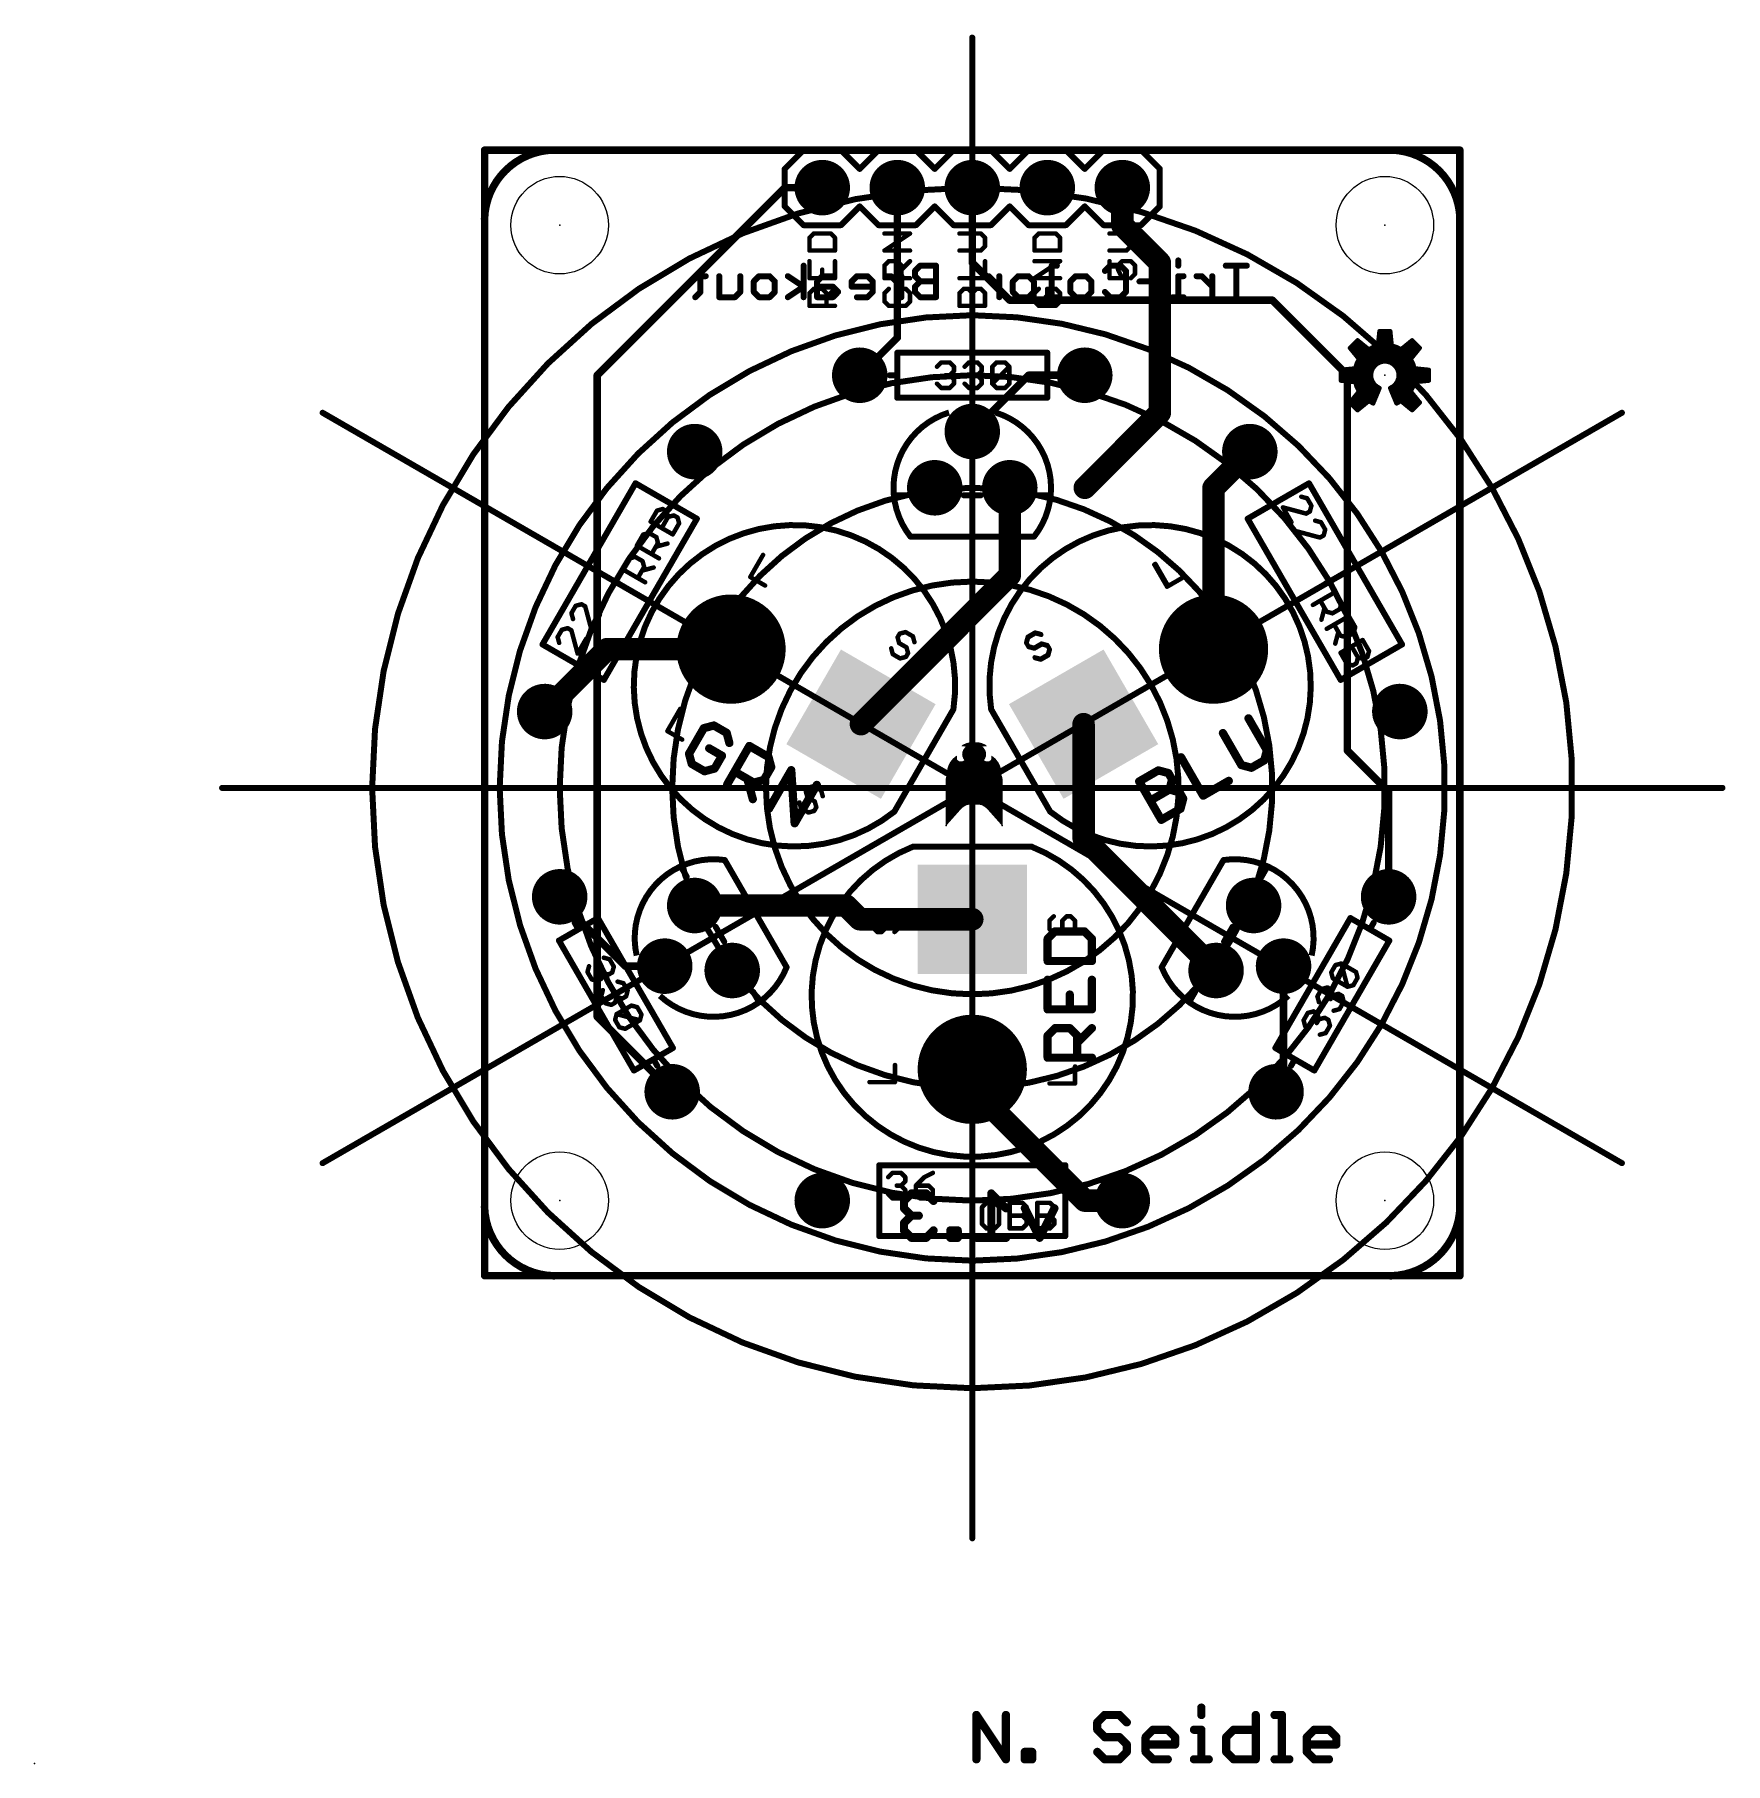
# Model space of a CAD drawing. Extents: x -31.8 to 25.5, y -33 to 25.5.
import ezdxf

# ---------------------------------------------------------------- set-up
doc = ezdxf.new("R2010")
doc.units = 0
for name, color, linetype in [('1', 12, 'CONTINUOUS'), ('16', 132, 'CONTINUOUS'), ('17', 110, 'CONTINUOUS'), ('20', 53, 'CONTINUOUS'), ('21', 41, 'CONTINUOUS'), ('22', 40, 'CONTINUOUS'), ('23', 53, 'CONTINUOUS'), ('24', 53, 'CONTINUOUS'), ('51', 53, 'CONTINUOUS')]:
    doc.layers.add(name, color=color, linetype=linetype)

# ---------------------------------------------------------------- blocks, each defined once
blk = doc.blocks.new('RECT')
blk.add_solid([(-0.5, -0.5), (0.5, -0.5), (-0.5, 0.5), (0.5, 0.5)])
blk = doc.blocks.new('ROUNDP')
at = {"const_width": 0.5}
blk.add_lwpolyline([(0, -0.25, 1), (0, 0.25, 1), (0, -0.25)], format="xyb", dxfattribs=at)
blk = doc.blocks.new('SQUAREP')
blk.add_solid([(-0.5, -0.5), (0.5, -0.5), (-0.5, 0.5), (0.5, 0.5)])

msp = doc.modelspace()

# ---------------------------------------------------------------- linework, layer by layer
at = {"layer": '1'}
for points, const_width in [([(-16.51, 21.59), (16.51, 21.59)], 0.254), ([(-16.51, -16.51), (-16.51, 21.59)], 0.254), ([(16.51, 21.59), (16.51, -16.51)], 0.254), ([(5.08, 19.05), (5.08, 20.32)], 0.762), ([(6.35, 17.78), (5.08, 19.05)], 0.762), ([(6.35, 12.7), (6.35, 17.78)], 0.762), ([(0, 12.065), (1.905, 13.97)], 0.254), ([(1.905, 13.97), (3.81, 13.97)], 0.254), ([(3.81, 10.16), (6.35, 12.7)], 0.762), ([(8.1687, 10.1551), (9.398, 11.3844)], 0.762), ([(1.27, 10.16), (1.27, 7.1983)], 0.762), ([(8.1687, 4.699), (8.1687, 10.1551)], 0.762), ([(1.27, 7.1983), (-3.7693, 2.159)], 0.762), ([(-12.3645, 4.699), (-14.478, 2.5856)], 0.762), ([(-8.1687, 4.699), (-12.3645, 4.699)], 0.762), ([(3.7693, 2.159), (3.7693, -1.6941)], 0.762), ([(3.7693, -1.6941), (8.255, -6.1799)], 0.762), ([(-13.97, -3.6854), (-13.97, -3.81)], 0.254), ([(-13.97, -3.81), (-11.7475, -6.0325)], 0.254), ([(-9.398, -3.9801), (-4.2749, -3.9801)], 0.762), ([(-4.2749, -3.9801), (-3.81, -4.445)], 0.762), ([(-3.81, -4.445), (0, -4.445)], 0.762), ([(-11.7475, -6.0325), (-10.4128, -6.0325)], 0.254), ([(10.5397, -10.0317), (10.5398, -6.0325)], 0.254), ([(0, -10.16), (0, -9.525)], 0.762), ([(3.81, -13.97), (0, -10.16)], 0.762), ([(10.287, -10.2846), (10.5397, -10.0317)], 0.254), ([(5.08, -13.97), (3.81, -13.97)], 0.762), ([(16.51, -16.51), (-16.51, -16.51)], 0.254)]:
    msp.add_lwpolyline(points, dxfattribs=dict(at, const_width=const_width))
for points, const_width in [([(-16.51, 21.6535, 1), (-16.51, 21.5265)], 0.127), ([(-16.4465, 21.59, 1), (-16.5735, 21.59)], 0.127), ([(16.5735, 21.59, 1), (16.4465, 21.59)], 0.127), ([(16.51, 21.5265, 1), (16.51, 21.6535)], 0.127), ([(5.2705, 20.32, 1), (4.8895, 20.32)], 0.381), ([(5.2147, 19.1847, 1), (4.9453, 18.9153)], 0.381), ([(4.8895, 19.05, 1), (5.2705, 19.05)], 0.381), ([(6.5405, 17.78, 1), (6.1595, 17.78)], 0.381), ([(6.2153, 17.6453, 1), (6.4847, 17.9147)], 0.381), ([(1.905, 14.0335, 1), (1.905, 13.9065)], 0.127), ([(1.9499, 13.9251, 1), (1.8601, 14.0149)], 0.127), ([(3.81, 13.9065, 1), (3.81, 14.0335)], 0.127), ([(6.1595, 12.7, 1), (6.5405, 12.7)], 0.381), ([(6.4847, 12.5653, 1), (6.2153, 12.8347)], 0.381), ([(-0.0449, 12.1099, 1), (0.0449, 12.0201)], 0.127), ([(9.5327, 11.2497, 1), (9.2633, 11.5191)], 0.381), ([(1.4605, 10.16, 1), (1.0795, 10.16)], 0.381), ([(8.3592, 10.1551, 1), (7.9782, 10.1551)], 0.381), ([(3.6753, 10.2947, 1), (3.9447, 10.0253)], 0.381), ([(8.034, 10.2898, 1), (8.3034, 10.0204)], 0.381), ([(1.0795, 7.1983, 1), (1.4605, 7.1983)], 0.381), ([(1.4047, 7.0636, 1), (1.1353, 7.333)], 0.381), ([(-12.3645, 4.8895, 1), (-12.3645, 4.5085)], 0.381), ([(-12.2298, 4.5643, 1), (-12.4992, 4.8337)], 0.381), ([(-8.1687, 4.5085, 1), (-8.1687, 4.8895)], 0.381), ([(7.9782, 4.699, 1), (8.3592, 4.699)], 0.381), ([(-14.6127, 2.7203, 1), (-14.3433, 2.4509)], 0.381), ([(-3.904, 2.2937, 1), (-3.6346, 2.0243)], 0.381), ([(3.9598, 2.159, 1), (3.5788, 2.159)], 0.381), ([(3.904, -1.5594, 1), (3.6346, -1.8288)], 0.381), ([(3.5788, -1.6941, 1), (3.9598, -1.6941)], 0.381), ([(-13.9065, -3.6854, 1), (-14.0335, -3.6854)], 0.127), ([(-13.9251, -3.7651, 1), (-14.0149, -3.8549)], 0.127), ([(-14.0335, -3.81, 1), (-13.9065, -3.81)], 0.127), ([(-9.398, -3.7896, 1), (-9.398, -4.1706)], 0.381), ([(-4.1401, -3.8454, 1), (-4.4096, -4.1149)], 0.381), ([(-4.2749, -4.1706, 1), (-4.2749, -3.7896)], 0.381), ([(-3.81, -4.2545, 1), (-3.81, -4.6355)], 0.381), ([(0, -4.6355, 1), (0, -4.2545)], 0.381), ([(-3.9447, -4.5797, 1), (-3.6753, -4.3103)], 0.381), ([(-11.7475, -5.969, 1), (-11.7475, -6.096)], 0.127), ([(-11.7924, -6.0774, 1), (-11.7026, -5.9876)], 0.127), ([(-10.4128, -6.096, 1), (-10.4128, -5.969)], 0.127), ([(8.1203, -6.3146, 1), (8.3897, -6.0451)], 0.381), ([(10.6033, -6.0325, 1), (10.4763, -6.0325)], 0.127), ([(0.1905, -9.525, 1), (-0.1905, -9.525)], 0.381), ([(0.1347, -10.0253, 1), (-0.1347, -10.2947)], 0.381), ([(10.5846, -10.0766, 1), (10.4948, -9.9868)], 0.127), ([(-0.1905, -10.16, 1), (0.1905, -10.16)], 0.381), ([(10.2421, -10.2397, 1), (10.3319, -10.3294)], 0.127), ([(10.4762, -10.0317, 1), (10.6032, -10.0317)], 0.127), ([(3.81, -13.7795, 1), (3.81, -14.1605)], 0.381), ([(3.6753, -14.1047, 1), (3.9447, -13.8353)], 0.381), ([(5.08, -14.1605, 1), (5.08, -13.7795)], 0.381), ([(-16.51, -16.4465, 1), (-16.51, -16.5735)], 0.127), ([(16.51, -16.5735, 1), (16.51, -16.4465)], 0.127), ([(-16.5735, -16.51, 1), (-16.4465, -16.51)], 0.127), ([(16.4465, -16.51, 1), (16.5735, -16.51)], 0.127)]:
    msp.add_lwpolyline(points, format="xyb", dxfattribs=dict(at, const_width=const_width))
at = {"layer": '16'}
for points, const_width in [([(-16.51, 21.59), (16.51, 21.59)], 0.254), ([(-16.51, -16.51), (-16.51, 21.59)], 0.254), ([(16.51, 21.59), (16.51, -16.51)], 0.254), ([(-12.7, 13.97), (-6.35, 20.32)], 0.254), ([(-6.35, 20.32), (-5.08, 20.32)], 0.254), ([(-2.54, 15.24), (-2.54, 20.32)], 0.254), ([(0, 17.78), (0, 20.32)], 0.254), ([(1.27, 16.51), (0, 17.78)], 0.254), ([(10.16, 16.51), (1.27, 16.51)], 0.254), ([(12.7, 13.97), (10.16, 16.51)], 0.254), ([(-3.81, 13.97), (-2.54, 15.24)], 0.254), ([(-12.7, 13.97), (-12.7, -7.7445)], 0.254), ([(12.7, 1.27), (12.7, 13.97)], 0.254), ([(14.097, -0.127), (12.7, 1.27)], 0.254), ([(14.097, -3.6854), (14.097, -0.127)], 0.254), ([(-12.7, -7.7445), (-10.16, -10.2846)], 0.254), ([(-2.0615, -13.7274), (-2.3115, -13.9774)], 0.2794), ([(-2.3115, -13.9774), (-2.3115, -14.2274)], 0.2794), ([(-1.5616, -13.7274), (-2.0615, -13.7274)], 0.2794), ([(-1.3116, -13.9774), (-1.5616, -13.7274)], 0.2794), ([(1.1441, -14.2274), (0.6442, -13.7274)], 0.2794), ([(0.6442, -13.7274), (0.6442, -15.2273)], 0.2794), ([(-2.3115, -14.2274), (-2.0615, -14.4774)], 0.2794), ([(-2.0615, -14.4774), (-2.3115, -14.7273)], 0.2794), ([(-2.3115, -14.7273), (-2.3115, -14.9773)], 0.2794), ([(-2.0615, -14.4774), (-1.8115, -14.4774)], 0.2794), ([(2.2813, -15.2273), (1.7814, -14.2274)], 0.2794), ([(2.7813, -14.2274), (2.2813, -15.2273)], 0.2794), ([(-2.3115, -14.9773), (-2.0615, -15.2273)], 0.2794), ([(-2.0615, -15.2273), (-1.5616, -15.2273)], 0.2794), ([(-1.5616, -15.2273), (-1.3116, -14.9773)], 0.2794), ([(-0.493, -14.9773), (-0.743, -14.9773)], 0.2794), ([(-0.743, -14.9773), (-0.743, -15.2273)], 0.2794), ([(-0.743, -15.2273), (-0.493, -15.2273)], 0.2794), ([(-0.493, -15.2273), (-0.493, -14.9773)], 0.2794), ([(1.1441, -15.2273), (0.1442, -15.2273)], 0.2794), ([(16.51, -16.51), (-16.51, -16.51)], 0.254)]:
    msp.add_lwpolyline(points, dxfattribs=dict(at, const_width=const_width))
for points, const_width in [([(-16.51, 21.6535, 1), (-16.51, 21.5265)], 0.127), ([(-16.4465, 21.59, 1), (-16.5735, 21.59)], 0.127), ([(16.5735, 21.59, 1), (16.4465, 21.59)], 0.127), ([(16.51, 21.5265, 1), (16.51, 21.6535)], 0.127), ([(-6.35, 20.3835, 1), (-6.35, 20.2565)], 0.127), ([(-6.3051, 20.2751, 1), (-6.3949, 20.3649)], 0.127), ([(-5.08, 20.2565, 1), (-5.08, 20.3835)], 0.127), ([(-2.4765, 20.32, 1), (-2.6035, 20.32)], 0.127), ([(0.0635, 20.32, 1), (-0.0635, 20.32)], 0.127), ([(0.0449, 17.8249, 1), (-0.0449, 17.7351)], 0.127), ([(-0.0635, 17.78, 1), (0.0635, 17.78)], 0.127), ([(1.27, 16.5735, 1), (1.27, 16.4465)], 0.127), ([(1.2251, 16.4651, 1), (1.3149, 16.5549)], 0.127), ([(10.2049, 16.5549, 1), (10.1151, 16.4651)], 0.127), ([(10.16, 16.4465, 1), (10.16, 16.5735)], 0.127), ([(-2.6035, 15.24, 1), (-2.4765, 15.24)], 0.127), ([(-2.4951, 15.1951, 1), (-2.5849, 15.2849)], 0.127), ([(-12.6365, 13.97, 1), (-12.7635, 13.97)], 0.127), ([(-12.7449, 14.0149, 1), (-12.6551, 13.9251)], 0.127), ([(-3.8549, 14.0149, 1), (-3.7651, 13.9251)], 0.127), ([(12.7635, 13.97, 1), (12.6365, 13.97)], 0.127), ([(12.6551, 13.9251, 1), (12.7449, 14.0149)], 0.127), ([(12.7449, 1.3149, 1), (12.6551, 1.2251)], 0.127), ([(12.6365, 1.27, 1), (12.7635, 1.27)], 0.127), ([(14.1605, -0.127, 1), (14.0335, -0.127)], 0.127), ([(14.0521, -0.1719, 1), (14.1419, -0.0821)], 0.127), ([(14.0335, -3.6854, 1), (14.1605, -3.6854)], 0.127), ([(-12.6551, -7.6996, 1), (-12.7449, -7.7894)], 0.127), ([(-12.7635, -7.7445, 1), (-12.6365, -7.7445)], 0.127), ([(-10.2049, -10.3295, 1), (-10.1151, -10.2397)], 0.127), ([(-2.2417, -13.9774, 1), (-2.3814, -13.9774)], 0.1397), ([(-2.3609, -13.928, 1), (-2.2621, -14.0268)], 0.1397), ([(-2.0615, -13.6576, 1), (-2.0615, -13.7973)], 0.1397), ([(-2.0121, -13.7768, 1), (-2.1109, -13.678)], 0.1397), ([(-1.5122, -13.678, 1), (-1.611, -13.7768)], 0.1397), ([(-1.5616, -13.7973, 1), (-1.5616, -13.6576)], 0.1397), ([(-1.361, -14.0268, 1), (-1.2622, -13.928)], 0.1397), ([(0.6936, -13.678, 1), (0.5948, -13.7768)], 0.1397), ([(0.714, -13.7274, 1), (0.5743, -13.7274)], 0.1397), ([(-2.3814, -14.2274, 1), (-2.2417, -14.2274)], 0.1397), ([(-2.2417, -14.7273, 1), (-2.3814, -14.7273)], 0.1397), ([(-2.2621, -14.178, 1), (-2.3609, -14.2768)], 0.1397), ([(-2.3609, -14.6779, 1), (-2.2621, -14.7767)], 0.1397), ([(-2.0615, -14.4075, 1), (-2.0615, -14.5472)], 0.1397), ([(-2.0121, -14.5268, 1), (-2.1109, -14.428)], 0.1397), ([(-2.1109, -14.5268, 1), (-2.0121, -14.428)], 0.1397), ([(-1.8115, -14.5472, 1), (-1.8115, -14.4075)], 0.1397), ([(1.0948, -14.2768, 1), (1.1935, -14.178)], 0.1397), ([(1.8439, -14.1961, 1), (1.7189, -14.2586)], 0.1397), ([(2.8438, -14.2586, 1), (2.7188, -14.1961)], 0.1397), ([(-2.3814, -14.9773, 1), (-2.2417, -14.9773)], 0.1397), ([(-2.2621, -14.9279, 1), (-2.3609, -15.0267)], 0.1397), ([(-2.0615, -15.1575, 1), (-2.0615, -15.2972)], 0.1397), ([(-2.1109, -15.2767, 1), (-2.0121, -15.1779)], 0.1397), ([(-1.611, -15.1779, 1), (-1.5122, -15.2767)], 0.1397), ([(-1.5616, -15.2972, 1), (-1.5616, -15.1575)], 0.1397), ([(-1.2622, -15.0267, 1), (-1.361, -14.9279)], 0.1397), ([(-0.743, -14.9075, 1), (-0.743, -15.0472)], 0.1397), ([(-0.743, -15.1575, 1), (-0.743, -15.2972)], 0.1397), ([(-0.6731, -14.9773, 1), (-0.8128, -14.9773)], 0.1397), ([(-0.8128, -15.2273, 1), (-0.6731, -15.2273)], 0.1397), ([(-0.4232, -14.9773, 1), (-0.5629, -14.9773)], 0.1397), ([(-0.5629, -15.2273, 1), (-0.4232, -15.2273)], 0.1397), ([(-0.493, -15.0472, 1), (-0.493, -14.9075)], 0.1397), ([(-0.493, -15.2972, 1), (-0.493, -15.1575)], 0.1397), ([(0.1442, -15.1575, 1), (0.1442, -15.2972)], 0.1397), ([(0.5743, -15.2273, 1), (0.714, -15.2273)], 0.1397), ([(1.1441, -15.2972, 1), (1.1441, -15.1575)], 0.1397), ([(2.2189, -15.1961, 1), (2.3438, -15.2585)], 0.1397), ([(2.2189, -15.2585, 1), (2.3438, -15.1961)], 0.1397), ([(-16.51, -16.4465, 1), (-16.51, -16.5735)], 0.127), ([(16.51, -16.5735, 1), (16.51, -16.4465)], 0.127), ([(-16.5735, -16.51, 1), (-16.4465, -16.51)], 0.127), ([(16.4465, -16.51, 1), (16.5735, -16.51)], 0.127)]:
    msp.add_lwpolyline(points, format="xyb", dxfattribs=dict(at, const_width=const_width))
at = {"layer": '20'}
for points, const_width in [([(-13.97, 21.59, 0.4509), (-16.51, 19.05)], 0.254), ([(-13.97, 21.6535, 1), (-13.97, 21.5265)], 0.127), ([(-13.9739, 21.5266, 1), (-13.9661, 21.6534)], 0.127), ([(16.51, 19.05, 0.4509), (13.97, 21.59)], 0.254), ([(13.9661, 21.6534, 1), (13.9739, 21.5266)], 0.127), ([(13.97, 21.5265, 1), (13.97, 21.6535)], 0.127), ([(-16.4465, 19.05, 1), (-16.5735, 19.05)], 0.127), ([(-16.5734, 19.0461, 1), (-16.4466, 19.0539)], 0.127), ([(16.5735, 19.05, 1), (16.4465, 19.05)], 0.127), ([(16.4466, 19.0539, 1), (16.5734, 19.0461)], 0.127), ([(-16.51, -13.97, 0.4509), (-13.97, -16.51)], 0.254), ([(-16.5735, -13.97, 1), (-16.4465, -13.97)], 0.127), ([(-16.4466, -13.9739, 1), (-16.5734, -13.9661)], 0.127), ([(13.97, -16.51, 0.4509), (16.51, -13.97)], 0.254), ([(16.5734, -13.9661, 1), (16.4466, -13.9739)], 0.127), ([(16.4465, -13.97, 1), (16.5735, -13.97)], 0.127), ([(-13.97, -16.4465, 1), (-13.97, -16.5735)], 0.127), ([(-13.9661, -16.5734, 1), (-13.9739, -16.4466)], 0.127), ([(13.9739, -16.4466, 1), (13.9661, -16.5734)], 0.127), ([(13.97, -16.5735, 1), (13.97, -16.4465)], 0.127)]:
    msp.add_lwpolyline(points, format="xyb", dxfattribs=dict(at, const_width=const_width))
at = {"layer": '20', "const_width": 0.254}
for points in [[(13.97, 21.59), (-13.97, 21.59)], [(-16.51, 19.05), (-16.51, -13.97)], [(16.51, -13.97), (16.51, 19.05)], [(-13.97, -16.51), (13.97, -16.51)]]:
    msp.add_lwpolyline(points, dxfattribs=at)
at = {"layer": '20'}
for centre in [(-13.97, 19.05), (13.97, 19.05), (-13.97, -13.97), (13.97, -13.97)]:
    msp.add_circle(centre, 1.651, dxfattribs=at)
at = {"layer": '21'}
for points, const_width in [([(-5.715, 21.59), (-6.35, 20.955)], 0.2032), ([(-5.715, 21.59), (-4.445, 21.59)], 0.2032), ([(-4.445, 21.59), (-3.81, 20.955)], 0.2032), ([(-3.81, 20.955), (-3.175, 21.59)], 0.2032), ([(-3.175, 21.59), (-1.905, 21.59)], 0.2032), ([(-1.905, 21.59), (-1.27, 20.955)], 0.2032), ([(-1.27, 20.955), (-0.635, 21.59)], 0.2032), ([(-0.635, 21.59), (0.635, 21.59)], 0.2032), ([(0.635, 21.59), (1.27, 20.955)], 0.2032), ([(1.905, 21.59), (1.27, 20.955)], 0.2032), ([(1.905, 21.59), (3.175, 21.59)], 0.2032), ([(3.175, 21.59), (3.81, 20.955)], 0.2032), ([(3.81, 20.955), (4.445, 21.59)], 0.2032), ([(4.445, 21.59), (5.715, 21.59)], 0.2032), ([(5.715, 21.59), (6.35, 20.955)], 0.2032), ([(-6.35, 20.955), (-6.35, 19.685)], 0.2032), ([(6.35, 20.955), (6.35, 19.685)], 0.2032), ([(-6.35, 19.685), (-5.715, 19.05)], 0.2032), ([(-3.81, 19.685), (-4.445, 19.05)], 0.2032), ([(-3.175, 19.05), (-3.81, 19.685)], 0.2032), ([(-1.27, 19.685), (-1.905, 19.05)], 0.2032), ([(-0.635, 19.05), (-1.27, 19.685)], 0.2032), ([(1.27, 19.685), (0.635, 19.05)], 0.2032), ([(1.27, 19.685), (1.905, 19.05)], 0.2032), ([(3.81, 19.685), (3.175, 19.05)], 0.2032), ([(4.445, 19.05), (3.81, 19.685)], 0.2032), ([(6.35, 19.685), (5.715, 19.05)], 0.2032), ([(-4.445, 19.05), (-5.715, 19.05)], 0.2032), ([(-5.3685, 18.7669), (-5.5125, 18.6228)], 0.1524), ([(-4.7923, 18.7669), (-5.3685, 18.7669)], 0.1524), ([(-4.6482, 18.6228), (-4.7923, 18.7669)], 0.1524), ([(-1.905, 19.05), (-3.175, 19.05)], 0.2032), ([(-2.9725, 18.1907), (-2.1082, 18.7669)], 0.1524), ([(-2.1082, 18.7669), (-2.9725, 18.7669)], 0.1524), ([(0.635, 19.05), (-0.635, 19.05)], 0.2032), ([(0.2877, 18.7669), (-0.4325, 18.7669)], 0.1524), ([(0.4318, 18.6228), (0.2877, 18.7669)], 0.1524), ([(3.175, 19.05), (1.905, 19.05)], 0.2032), ([(2.2515, 18.7669), (2.1075, 18.6228)], 0.1524), ([(2.8277, 18.7669), (2.2515, 18.7669)], 0.1524), ([(2.9718, 18.6228), (2.8277, 18.7669)], 0.1524), ([(5.715, 19.05), (4.445, 19.05)], 0.2032), ([(5.2237, 18.7669), (4.6475, 18.7669)], 0.1524), ([(5.5118, 18.4788), (5.2237, 18.7669)], 0.1524), ([(-5.5125, 18.6228), (-5.5125, 18.1907)], 0.1524), ([(-5.5125, 18.1907), (-4.6482, 18.1907)], 0.1524), ([(-4.6482, 18.1907), (-4.6482, 18.6228)], 0.1524), ([(-2.1082, 18.1907), (-2.9725, 18.1907)], 0.1524), ([(-0.4325, 18.1907), (0.2877, 18.1907)], 0.1524), ([(0.2877, 18.1907), (0.4318, 18.3347)], 0.1524), ([(0.4318, 18.3347), (0.4318, 18.6228)], 0.1524), ([(2.1075, 18.6228), (2.1075, 18.1907)], 0.1524), ([(2.1075, 18.1907), (2.9718, 18.1907)], 0.1524), ([(2.9718, 18.1907), (2.9718, 18.6228)], 0.1524), ([(4.6475, 18.1907), (5.2237, 18.1907)], 0.1524), ([(5.2237, 18.1907), (5.5118, 18.4788)], 0.1524), ([(-5.5125, 17.8314), (-5.5125, 17.2552)], 0.1524), ([(-5.0804, 17.2552), (-5.0804, 17.5433)], 0.1524), ([(-4.6482, 17.2552), (-4.6482, 17.8314)], 0.1524), ([(-2.9725, 17.6873), (-2.8285, 17.8314)], 0.1524), ([(-2.9725, 17.2552), (-2.9725, 17.6873)], 0.1524), ([(-2.8285, 17.8314), (-2.5404, 17.8314)], 0.1524), ([(-2.5404, 17.8314), (-2.3963, 17.6873)], 0.1524), ([(-2.3963, 17.5433), (-2.1082, 17.8314)], 0.1524), ([(-2.3963, 17.6873), (-2.3963, 17.2552)], 0.1524), ([(0.4318, 17.2552), (0.4318, 17.8314)], 0.1524), ([(2.1075, 17.2552), (2.9718, 17.8314)], 0.1524), ([(2.9718, 17.8314), (2.1075, 17.8314)], 0.1524), ([(4.6475, 17.8314), (4.6475, 17.2552)], 0.1524), ([(4.9356, 17.6873), (5.0796, 17.8314)], 0.1524), ([(4.9356, 17.5433), (4.9356, 17.6873)], 0.1524), ([(5.0796, 17.2552), (4.9356, 17.5433)], 0.1524), ([(5.0796, 17.8314), (5.3677, 17.8314)], 0.1524), ([(5.3677, 17.8314), (5.5118, 17.6873)], 0.1524), ([(5.5118, 17.6873), (5.5118, 17.3992)], 0.1524), ([(-5.5125, 17.2552), (-4.6482, 17.2552)], 0.1524), ([(-5.5125, 16.7518), (-5.3685, 16.8959)], 0.1524), ([(-5.3685, 16.8959), (-5.0804, 16.8959)], 0.1524), ([(-5.0804, 16.8959), (-4.9363, 16.7518)], 0.1524), ([(-4.9363, 16.6078), (-4.6482, 16.8959)], 0.1524), ([(-2.1082, 17.2552), (-2.9725, 17.2552)], 0.1524), ([(-2.8285, 16.8959), (-2.9725, 16.7518)], 0.1524), ([(-2.2523, 16.8959), (-2.5404, 16.8959)], 0.1524), ([(-2.5404, 16.8959), (-2.5404, 16.6078)], 0.1524), ([(-2.1082, 16.7518), (-2.2523, 16.8959)], 0.1524), ([(-0.4325, 17.2552), (0.4318, 17.2552)], 0.1524), ([(-0.4325, 16.7518), (-0.2885, 16.8959)], 0.1524), ([(-0.2885, 16.8959), (-0.1444, 16.8959)], 0.1524), ([(-0.1444, 16.8959), (-0.0004, 16.7518)], 0.1524), ([(-0.0004, 16.7518), (0.1437, 16.8959)], 0.1524), ([(0.1437, 16.8959), (0.2877, 16.8959)], 0.1524), ([(0.2877, 16.8959), (0.4318, 16.7518)], 0.1524), ([(2.9718, 17.2552), (2.1075, 17.2552)], 0.1524), ([(2.2515, 16.8959), (2.1075, 16.7518)], 0.1524), ([(2.8277, 16.8959), (2.5396, 16.8959)], 0.1524), ([(2.5396, 16.8959), (2.5396, 16.6078)], 0.1524), ([(2.9718, 16.7518), (2.8277, 16.8959)], 0.1524), ([(4.6475, 17.2552), (5.0796, 17.2552)], 0.1524), ([(5.5118, 17.3992), (5.3677, 17.2552)], 0.1524), ([(-5.5125, 16.3196), (-5.5125, 16.7518)], 0.1524), ([(-4.6482, 16.3196), (-5.5125, 16.3196)], 0.1524), ([(-4.9363, 16.7518), (-4.9363, 16.3196)], 0.1524), ([(-2.9725, 16.7518), (-2.9725, 16.4637)], 0.1524), ([(-2.9725, 16.4637), (-2.8285, 16.3196)], 0.1524), ([(-2.8285, 16.3196), (-2.2523, 16.3196)], 0.1524), ([(-2.2523, 16.3196), (-2.1082, 16.4637)], 0.1524), ([(-2.1082, 16.4637), (-2.1082, 16.7518)], 0.1524), ([(-0.4325, 16.3196), (-0.4325, 16.7518)], 0.1524), ([(0.4318, 16.3196), (-0.4325, 16.3196)], 0.1524), ([(-0.0004, 16.3196), (-0.0004, 16.7518)], 0.1524), ([(0.4318, 16.7518), (0.4318, 16.3196)], 0.1524), ([(2.1075, 16.7518), (2.1075, 16.4637)], 0.1524), ([(2.1075, 16.4637), (2.2515, 16.3196)], 0.1524), ([(2.2515, 16.3196), (2.8277, 16.3196)], 0.1524), ([(2.8277, 16.3196), (2.9718, 16.4637)], 0.1524), ([(2.9718, 16.4637), (2.9718, 16.7518)], 0.1524), ([(-2.54, 14.732), (2.54, 14.732)], 0.2032), ([(-2.54, 13.97), (-2.54, 14.732)], 0.2032), ([(2.54, 14.732), (2.54, 13.97)], 0.2032), ([(-2.54, 13.97), (-2.794, 13.97)], 0.2032), ([(-2.54, 13.208), (-2.54, 13.97)], 0.2032), ([(-1.1938, 14.2585), (-1.0497, 14.4025)], 0.1524), ([(-1.0497, 14.4025), (-0.7616, 14.4025)], 0.1524), ([(-0.7616, 13.9704), (-0.9057, 13.9704)], 0.1524), ([(-0.7616, 14.4025), (-0.6176, 14.2585)], 0.1524), ([(-0.6176, 14.1144), (-0.7616, 13.9704)], 0.1524), ([(-0.7616, 13.9704), (-0.6176, 13.8263)], 0.1524), ([(-0.6176, 14.2585), (-0.6176, 14.1144)], 0.1524), ([(-0.2583, 14.2585), (-0.1142, 14.4025)], 0.1524), ([(-0.1142, 14.4025), (0.1739, 14.4025)], 0.1524), ([(0.1739, 13.9704), (0.0298, 13.9704)], 0.1524), ([(0.1739, 14.4025), (0.3179, 14.2585)], 0.1524), ([(0.3179, 14.1144), (0.1739, 13.9704)], 0.1524), ([(0.1739, 13.9704), (0.3179, 13.8263)], 0.1524), ([(0.3179, 14.2585), (0.3179, 14.1144)], 0.1524), ([(0.6772, 14.2585), (0.8213, 14.4025)], 0.1524), ([(0.6772, 13.6823), (0.6772, 14.2585)], 0.1524), ([(0.6772, 13.6823), (1.2535, 14.2585)], 0.1524), ([(0.8213, 14.4025), (1.1094, 14.4025)], 0.1524), ([(1.1094, 14.4025), (1.2535, 14.2585)], 0.1524), ([(1.2535, 14.2585), (1.2535, 13.6823)], 0.1524), ([(2.54, 13.97), (2.54, 13.208)], 0.2032), ([(2.54, 13.97), (2.794, 13.97)], 0.2032), ([(-1.0497, 13.5382), (-1.1938, 13.6823)], 0.1524), ([(-0.7616, 13.5382), (-1.0497, 13.5382)], 0.1524), ([(-0.6176, 13.6823), (-0.7616, 13.5382)], 0.1524), ([(-0.6176, 13.8263), (-0.6176, 13.6823)], 0.1524), ([(-0.1142, 13.5382), (-0.2583, 13.6823)], 0.1524), ([(0.1739, 13.5382), (-0.1142, 13.5382)], 0.1524), ([(0.3179, 13.6823), (0.1739, 13.5382)], 0.1524), ([(0.3179, 13.8263), (0.3179, 13.6823)], 0.1524), ([(0.8213, 13.5382), (0.6772, 13.6823)], 0.1524), ([(1.1094, 13.5382), (0.8213, 13.5382)], 0.1524), ([(1.2535, 13.6823), (1.1094, 13.5382)], 0.1524), ([(2.54, 13.208), (-2.54, 13.208)], 0.2032), ([(-14.5522, 4.857), (-11.4022, 10.313)], 0.2032), ([(-11.4022, 10.313), (-9.3238, 9.113)], 0.2032), ([(-2.6549, 9.906), (-2.2537, 9.906)], 0.2032), ([(-0.2863, 9.906), (0.2863, 9.906)], 0.2032), ([(2.2537, 9.906), (2.6549, 9.906)], 0.2032), ([(9.3238, 9.113), (11.4022, 10.313)], 0.2032), ([(11.4022, 10.313), (14.5522, 4.857)], 0.2032), ([(-10.8899, 9.0146), (-10.6738, 9.3889)], 0.1524), ([(-10.6738, 9.3889), (-10.477, 9.4416)], 0.1524), ([(-10.477, 9.4416), (-10.3523, 9.3696)], 0.1524), ([(-10.3523, 9.3696), (-10.2996, 9.1728)], 0.1524), ([(10.8062, 8.9981), (10.5181, 9.4971)], 0.1524), ([(10.5181, 9.4971), (11.3052, 9.2862)], 0.1524), ([(11.3387, 9.8045), (11.1419, 9.8572)], 0.1524), ([(11.3052, 9.2862), (11.43, 9.3582)], 0.1524), ([(11.4827, 9.555), (11.3387, 9.8045)], 0.1524), ([(11.43, 9.3582), (11.4827, 9.555)], 0.1524), ([(-9.3238, 9.113), (-12.4738, 3.657)], 0.2032), ([(-10.1414, 8.5825), (-10.8899, 9.0146)], 0.1524), ([(-10.5156, 8.7985), (-10.2996, 9.1728)], 0.1524), ([(-10.2996, 9.1728), (-10.1028, 9.2255)], 0.1524), ([(-9.9253, 8.9567), (-10.1414, 8.5825)], 0.1524), ([(-10.1028, 9.2255), (-9.978, 9.1535)], 0.1524), ([(-9.978, 9.1535), (-9.9253, 8.9567)], 0.1524), ([(12.4738, 3.657), (9.3238, 9.113)], 0.2032), ([(11.8064, 8.9943), (11.6096, 9.0471)], 0.1524), ([(11.9505, 8.7448), (11.8064, 8.9943)], 0.1524), ([(11.8977, 8.548), (11.9505, 8.7448)], 0.1524), ([(-11.3577, 8.2044), (-11.1416, 8.5787)], 0.1524), ([(-10.6091, 7.7723), (-11.3577, 8.2044)], 0.1524), ([(-11.1416, 8.5787), (-10.9448, 8.6314)], 0.1524), ([(-10.9448, 8.6314), (-10.6953, 8.4874)], 0.1524), ([(-10.6426, 8.2906), (-10.8586, 7.9163)], 0.1524), ([(-10.7146, 8.1658), (-10.321, 8.2713)], 0.1524), ([(-10.6953, 8.4874), (-10.6426, 8.2906)], 0.1524), ([(-2.0945, 8.509), (2.0945, 8.509)], 0.2032), ([(11.274, 8.1879), (10.9859, 8.6869)], 0.1524), ([(10.9859, 8.6869), (11.773, 8.476)], 0.1524), ([(11.773, 8.476), (11.8977, 8.548)], 0.1524), ([(-11.8254, 7.3943), (-11.6093, 7.7685)], 0.1524), ([(-11.6093, 7.7685), (-11.4126, 7.8213)], 0.1524), ([(-11.4126, 7.8213), (-11.163, 7.6772)], 0.1524), ([(-11.163, 7.6772), (-11.1103, 7.4804)], 0.1524), ([(-7.0837, 7.8884), (-7.5159, 7.1399)], 0.1524), ([(6.1997, 7.5836), (6.6319, 6.8351)], 0.1524), ([(-11.0769, 6.9621), (-11.8254, 7.3943)], 0.1524), ([(-11.1103, 7.4804), (-11.3264, 7.1061)], 0.1524), ([(-11.1823, 7.3557), (-10.7888, 7.4611)], 0.1524), ([(-7.5159, 7.1399), (-7.0169, 6.8518)], 0.1524), ([(6.6319, 6.8351), (7.1309, 7.1232)], 0.1524), ([(11.5341, 6.1951), (12.2826, 6.6273)], 0.1524), ([(12.2826, 6.6273), (12.4987, 6.253)], 0.1524), ([(-13.4276, 6.1657), (-13.5716, 5.9162)], 0.1524), ([(-13.5716, 5.9162), (-13.5189, 5.7194)], 0.1524), ([(-13.2308, 6.2184), (-13.4276, 6.1657)], 0.1524), ([(-13.106, 6.1464), (-13.2308, 6.2184)], 0.1524), ([(-12.8951, 5.3593), (-13.106, 6.1464)], 0.1524), ([(-12.607, 5.8583), (-12.8951, 5.3593)], 0.1524), ([(11.9997, 5.9649), (11.7836, 6.3392)], 0.1524), ([(11.9277, 6.0896), (11.8222, 5.6961)], 0.1524), ([(12.1965, 5.9122), (11.9997, 5.9649)], 0.1524), ([(12.0019, 5.3849), (12.7504, 5.8171)], 0.1524), ([(12.446, 6.0562), (12.1965, 5.9122)], 0.1524), ([(12.4987, 6.253), (12.446, 6.0562)], 0.1524), ([(12.7504, 5.8171), (12.9665, 5.4428)], 0.1524), ([(-13.8953, 5.3555), (-14.0394, 5.106)], 0.1524), ([(-13.6986, 5.4083), (-13.8953, 5.3555)], 0.1524), ([(-13.5738, 5.3362), (-13.6986, 5.4083)], 0.1524), ([(-13.3629, 4.5491), (-13.5738, 5.3362)], 0.1524), ([(-2.4568, 5.2237), (-2.5288, 5.0989)], 0.1524), ([(-2.26, 5.2764), (-2.4568, 5.2237)], 0.1524), ([(-2.0105, 5.1323), (-2.26, 5.2764)], 0.1524), ([(2.129, 5.2597), (1.8795, 5.1157)], 0.1524), ([(2.3258, 5.207), (2.129, 5.2597)], 0.1524), ([(12.4674, 5.1547), (12.2514, 5.529)], 0.1524), ([(12.3954, 5.2795), (12.29, 4.8859)], 0.1524), ([(12.9137, 5.246), (12.6642, 5.102)], 0.1524), ([(12.9665, 5.4428), (12.9137, 5.246)], 0.1524), ([(-12.4738, 3.657), (-14.5522, 4.857)], 0.2032), ([(-14.0394, 5.106), (-13.9867, 4.9092)], 0.1524), ([(-13.0748, 5.0481), (-13.3629, 4.5491)], 0.1524), ([(-2.6921, 4.5279), (-2.7449, 4.7246)], 0.1524), ([(-2.5288, 5.0989), (-2.4761, 4.9021)], 0.1524), ([(-2.4761, 4.9021), (-2.2266, 4.7581)], 0.1524), ([(-2.2266, 4.7581), (-2.1738, 4.5613)], 0.1524), ([(-1.9577, 4.9356), (-2.0105, 5.1323)], 0.1524), ([(1.8795, 5.1157), (1.8268, 4.9189)], 0.1524), ([(1.8268, 4.9189), (1.8988, 4.7941)], 0.1524), ([(1.8988, 4.7941), (2.0956, 4.7414)], 0.1524), ([(2.0956, 4.7414), (2.3451, 4.8854)], 0.1524), ([(2.3451, 4.8854), (2.5419, 4.8327)], 0.1524), ([(2.5419, 4.8327), (2.6139, 4.708)], 0.1524), ([(2.6139, 4.708), (2.5612, 4.5112)], 0.1524), ([(14.5522, 4.857), (12.4738, 3.657)], 0.2032), ([(12.6642, 5.102), (12.4674, 5.1547)], 0.1524), ([(12.4696, 4.5747), (13.2181, 5.0069)], 0.1524), ([(12.8439, 4.7908), (13.06, 4.4165)], 0.1524), ([(13.2181, 5.0069), (13.4342, 4.6326)], 0.1524), ([(13.4342, 4.6326), (13.3815, 4.4359)], 0.1524), ([(-2.4426, 4.3838), (-2.6921, 4.5279)], 0.1524), ([(-2.2458, 4.4365), (-2.4426, 4.3838)], 0.1524), ([(-2.1738, 4.5613), (-2.2458, 4.4365)], 0.1524), ([(2.3116, 4.3671), (2.1149, 4.4198)], 0.1524), ([(2.5612, 4.5112), (2.3116, 4.3671)], 0.1524), ([(12.6857, 4.2005), (12.4696, 4.5747)], 0.1524), ([(12.8825, 4.1477), (12.6857, 4.2005)], 0.1524), ([(13.0072, 4.2198), (12.8825, 4.1477)], 0.1524), ([(13.06, 4.4165), (13.0072, 4.2198)], 0.1524), ([(13.2567, 4.3638), (13.06, 4.4165)], 0.1524), ([(13.3815, 4.4359), (13.2567, 4.3638)], 0.1524), ([(-2.6389, -0.8031), (-0.6389, 2.661)], 0.2032), ([(0.6389, 2.661), (2.6389, -0.8031)], 0.2032), ([(9.9777, 1.2744), (9.3528, 2.3569)], 0.2794), ([(-9.0902, 2.0226), (-9.5902, 1.1566)], 0.2794), ([(-8.7487, 2.1141), (-9.0902, 2.0226)], 0.2794), ([(-8.3158, 1.8641), (-8.7487, 2.1141)], 0.2794), ([(-8.2243, 1.5226), (-8.3158, 1.8641)], 0.2794), ([(8.4868, 1.8569), (9.1118, 0.7745)], 0.2794), ([(-9.5902, 1.1566), (-9.4987, 0.8151)], 0.2794), ([(-8.4742, 1.0896), (-8.9072, 1.3396)], 0.2794), ([(-8.7242, 0.6567), (-8.4742, 1.0896)], 0.2794), ([(-8.2973, 0.1216), (-7.5474, 1.4205)], 0.2794), ([(-7.5474, 1.4205), (-6.8979, 1.0455)], 0.2794), ([(-6.8979, 1.0455), (-6.8064, 0.704)], 0.2794), ([(-0.3213, 1.2141), (-0.3299, 1.1404)], 0.0254), ([(-0.3266, 1.1684), (0.1769, 1.1684)], 0.0254), ([(-0.3237, 1.1938), (0.1718, 1.1938)], 0.0254), ([(-0.2945, 1.2833), (-0.3213, 1.2141)], 0.0254), ([(-0.3193, 1.2192), (0.1724, 1.2192)], 0.0254), ([(-0.3095, 1.2446), (0.1774, 1.2446)], 0.0254), ([(-0.2997, 1.27), (0.185, 1.27)], 0.0254), ([(-0.2514, 1.3437), (-0.2945, 1.2833)], 0.0254), ([(-0.2859, 1.2954), (0.1962, 1.2954)], 0.0254), ([(-0.2678, 1.3208), (0.212, 1.3208)], 0.0254), ([(-0.1818, 1.4096), (-0.2514, 1.3437)], 0.0254), ([(-0.2488, 1.3462), (0.2336, 1.3462)], 0.0254), ([(-0.2219, 1.3716), (0.2607, 1.3716)], 0.0254), ([(-0.1951, 1.397), (0.3078, 1.397)], 0.0254), ([(-0.1041, 1.4656), (-0.1818, 1.4096)], 0.0254), ([(-0.164, 1.4224), (0.475, 1.4224)], 0.0254), ([(-0.1288, 1.4478), (0.4424, 1.4478)], 0.0254), ([(-0.0261, 1.5044), (-0.1041, 1.4656)], 0.0254), ([(-0.0888, 1.4732), (0.3927, 1.4732)], 0.0254), ([(-0.0378, 1.4986), (0.3341, 1.4986)], 0.0254), ([(0.0579, 1.5276), (-0.0261, 1.5044)], 0.0254), ([(0.045, 1.524), (0.2414, 1.524)], 0.0254), ([(0.1448, 1.5342), (0.0579, 1.5276)], 0.0254), ([(0.2349, 1.5257), (0.1448, 1.5342)], 0.0254), ([(0.1714, 1.196), (0.1728, 1.2294)], 0.0254), ([(0.1779, 1.1633), (0.1714, 1.196)], 0.0254), ([(0.1728, 1.2294), (0.1894, 1.2844)], 0.0254), ([(0.1994, 1.1118), (0.1779, 1.1633)], 0.0254), ([(0.1894, 1.2844), (0.2197, 1.3333)], 0.0254), ([(0.2197, 1.3333), (0.2617, 1.3725)], 0.0254), ([(0.3226, 1.5037), (0.2349, 1.5257)], 0.0254), ([(0.2617, 1.3725), (0.3125, 1.3995)], 0.0254), ([(0.3125, 1.3995), (0.3637, 1.414)], 0.0254), ([(0.3455, 1.4935), (0.3226, 1.5037)], 0.0254), ([(0.3811, 1.4783), (0.3455, 1.4935)], 0.0254), ([(0.3637, 1.414), (0.4166, 1.4199)], 0.0254), ([(0.4315, 1.4562), (0.3811, 1.4783)], 0.0254), ([(0.4166, 1.4199), (0.4776, 1.4199)], 0.0254), ([(0.475, 1.4224), (0.4315, 1.4562)], 0.0254), ([(0.4775, 1.4199), (0.475, 1.4224)], 0.0254), ([(0.4776, 1.4199), (0.4775, 1.4199)], 0.0254), ([(7.069, 1.0383), (7.819, -0.2606)], 0.2794), ([(9.8862, 0.933), (9.9777, 1.2744)], 0.2794), ([(-9.4987, 0.8151), (-9.0657, 0.5652)], 0.2794), ([(-9.0657, 0.5652), (-8.7242, 0.6567)], 0.2794), ([(-7.3979, 0.1796), (-8.0474, 0.5545)], 0.2794), ([(-6.8064, 0.704), (-7.0564, 0.2711)], 0.2794), ([(-6.8795, -0.697), (-6.1296, 0.6019)], 0.2794), ([(-6.1296, 0.6019), (-6.0136, -1.197)], 0.2794), ([(-0.7138, 0.5845), (-0.7708, 0.5401)], 0.0254), ([(-0.7142, 0.5842), (-0.4391, 0.5842)], 0.0254), ([(-0.649, 0.6166), (-0.7138, 0.5845)], 0.0254), ([(-0.6631, 0.6096), (-0.4041, 0.6096)], 0.0254), ([(-0.5791, 0.635), (-0.649, 0.6166)], 0.0254), ([(-0.4851, 0.6423), (-0.5791, 0.635)], 0.0254), ([(-0.5791, 0.635), (-0.3911, 0.635)], 0.0254), ([(-0.3911, 0.635), (-0.4851, 0.6423)], 0.0254), ([(-0.4775, 0.5563), (-0.3936, 0.6172)], 0.0254), ([(-0.3936, 0.6172), (-0.3779, 0.6256)], 0.0254), ([(-0.3428, 0.6274), (-0.3911, 0.635)], 0.0254), ([(-0.3779, 0.6256), (-0.3605, 0.6291)], 0.0254), ([(-0.3605, 0.6291), (-0.3428, 0.6274)], 0.0254), ([(-0.3299, 1.1404), (-0.32, 1.0669)], 0.0254), ([(-0.3296, 1.143), (0.1864, 1.143)], 0.0254), ([(-0.3268, 1.1176), (0.197, 1.1176)], 0.0254), ([(-0.3234, 1.0922), (0.2115, 1.0922)], 0.0254), ([(-0.32, 1.0669), (-0.292, 0.9982)], 0.0254), ([(-0.3199, 1.0668), (0.2272, 1.0668)], 0.0254), ([(-0.3096, 1.0414), (0.2483, 1.0414)], 0.0254), ([(-0.2992, 1.016), (0.2719, 1.016)], 0.0254), ([(-0.292, 0.9982), (-0.1734, 0.8224)], 0.0254), ([(-0.2869, 0.9906), (0.3015, 0.9906)], 0.0254), ([(-0.2697, 0.9652), (0.3355, 0.9652)], 0.0254), ([(-0.2526, 0.9398), (0.3707, 0.9398)], 0.0254), ([(-0.2355, 0.9144), (0.4088, 0.9144)], 0.0254), ([(-0.2183, 0.889), (0.4734, 0.889)], 0.0254), ([(-0.2012, 0.8636), (0.8678, 0.8636)], 0.0254), ([(-0.1841, 0.8382), (0.8814, 0.8382)], 0.0254), ([(-0.1734, 0.8224), (-0.0279, 0.668)], 0.0254), ([(-0.1644, 0.8128), (0.8951, 0.8128)], 0.0254), ([(-0.1404, 0.7874), (0.9087, 0.7874)], 0.0254), ([(-0.1165, 0.762), (0.9195, 0.762)], 0.0254), ([(-0.0926, 0.7366), (0.9286, 0.7366)], 0.0254), ([(-0.0686, 0.7112), (0.9377, 0.7112)], 0.0254), ([(-0.0447, 0.6858), (0.9468, 0.6858)], 0.0254), ([(-0.0279, 0.668), (0.0104, 0.6231)], 0.0254), ([(-0.0214, 0.6604), (0.9531, 0.6604)], 0.0254), ([(0.0002, 0.635), (0.9582, 0.635)], 0.0254), ([(0.0104, 0.6231), (0.0359, 0.5697)], 0.0254), ([(0.0169, 0.6096), (0.9632, 0.6096)], 0.0254), ([(0.029, 0.5842), (0.9683, 0.5842)], 0.0254), ([(0.2287, 1.0643), (0.1994, 1.1118)], 0.0254), ([(0.265, 1.0219), (0.2287, 1.0643)], 0.0254), ([(0.3074, 0.9855), (0.265, 1.0219)], 0.0254), ([(0.3988, 0.9195), (0.3074, 0.9855)], 0.0254), ([(0.4501, 0.8933), (0.3988, 0.9195)], 0.0254), ([(0.5067, 0.8829), (0.4501, 0.8933)], 0.0254), ([(0.5639, 0.889), (0.5067, 0.8829)], 0.0254), ([(0.5843, 0.8966), (0.5639, 0.889)], 0.0254), ([(0.5639, 0.889), (0.8495, 0.889)], 0.0254), ([(0.6232, 0.9234), (0.5843, 0.8966)], 0.0254), ([(0.6101, 0.9144), (0.8293, 0.9144)], 0.0254), ([(0.6528, 0.9601), (0.6232, 0.9234)], 0.0254), ([(0.6364, 0.9398), (0.809, 0.9398)], 0.0254), ([(0.6585, 0.9736), (0.6528, 0.9601)], 0.0254), ([(0.655, 0.9652), (0.7888, 0.9652)], 0.0254), ([(0.6605, 0.9881), (0.6585, 0.9736)], 0.0254), ([(0.7731, 0.9849), (0.6605, 1.077)], 0.0254), ([(0.6605, 1.077), (0.6605, 0.9881)], 0.0254), ([(0.6605, 1.0668), (0.673, 1.0668)], 0.0254), ([(0.6605, 1.0414), (0.704, 1.0414)], 0.0254), ([(0.6605, 1.016), (0.7351, 1.016)], 0.0254), ([(0.6605, 0.9906), (0.7661, 0.9906)], 0.0254), ([(0.8637, 0.8712), (0.7731, 0.9849)], 0.0254), ([(0.9138, 0.7778), (0.8637, 0.8712)], 0.0254), ([(0.9496, 0.678), (0.9138, 0.7778)], 0.0254), ([(0.9703, 0.574), (0.9496, 0.678)], 0.0254), ([(0.9763, 0.3812), (0.9703, 0.574)], 0.0254), ([(5.6512, 0.2198), (6.3007, 0.5947)], 0.2794), ([(6.3007, 0.5947), (6.6421, 0.5032)], 0.2794), ([(6.6421, 0.5032), (6.7671, 0.2867)], 0.2794), ([(9.1118, 0.7745), (9.4533, 0.683)], 0.2794), ([(9.4533, 0.683), (9.8862, 0.933)], 0.2794), ([(-7.6144, 0.3045), (-7.4314, -0.3784)], 0.2794), ([(-7.0564, 0.2711), (-7.3979, 0.1796)], 0.2794), ([(-6.0136, -1.197), (-5.2636, 0.1019)], 0.2794), ([(-0.8819, 0.332), (-0.8889, 0.2489)], 0.0254), ([(-0.8889, 0.2489), (-0.8889, -1.2675)], 0.0254), ([(-0.8889, 0.2286), (0.9532, 0.2286)], 0.0254), ([(-0.8889, 0.2032), (0.9494, 0.2032)], 0.0254), ([(-0.8889, 0.1778), (0.9431, 0.1778)], 0.0254), ([(-0.8889, 0.1524), (0.9344, 0.1524)], 0.0254), ([(-0.8889, 0.127), (0.9256, 0.127)], 0.0254), ([(-0.8889, 0.1016), (0.9169, 0.1016)], 0.0254), ([(-0.8889, 0.0762), (0.9081, 0.0762)], 0.0254), ([(-0.8889, 0.0508), (0.8994, 0.0508)], 0.0254), ([(-0.8889, 0.0254), (0.8906, 0.0254)], 0.0254), ([(-0.8889, 0), (0.8801, 0)], 0.0254), ([(-0.8885, 0.254), (-0.3148, 0.254)], 0.0254), ([(-0.8863, 0.2794), (-0.3896, 0.2794)], 0.0254), ([(-0.8842, 0.3048), (-0.4318, 0.3048)], 0.0254), ([(-0.8821, 0.3302), (-0.4614, 0.3302)], 0.0254), ([(-0.8579, 0.4119), (-0.8819, 0.332)], 0.0254), ([(-0.8749, 0.3556), (-0.4821, 0.3556)], 0.0254), ([(-0.8672, 0.381), (-0.4951, 0.381)], 0.0254), ([(-0.8596, 0.4064), (-0.5037, 0.4064)], 0.0254), ([(-0.8178, 0.4851), (-0.8579, 0.4119)], 0.0254), ([(-0.847, 0.4318), (-0.5094, 0.4318)], 0.0254), ([(-0.8331, 0.4572), (-0.5102, 0.4572)], 0.0254), ([(-0.8192, 0.4826), (-0.5099, 0.4826)], 0.0254), ([(-0.7708, 0.5401), (-0.8178, 0.4851)], 0.0254), ([(-0.7982, 0.508), (-0.5043, 0.508)], 0.0254), ([(-0.7766, 0.5334), (-0.4963, 0.5334)], 0.0254), ([(-0.7468, 0.5588), (-0.4741, 0.5588)], 0.0254), ([(-0.5102, 0.4813), (-0.5003, 0.5258)], 0.0254), ([(-0.5102, 0.4357), (-0.5102, 0.4813)], 0.0254), ([(-0.5003, 0.3912), (-0.5102, 0.4357)], 0.0254), ([(-0.5003, 0.5258), (-0.4913, 0.5429)], 0.0254), ([(-0.4781, 0.3478), (-0.5003, 0.3912)], 0.0254), ([(-0.4913, 0.5429), (-0.4775, 0.5563)], 0.0254), ([(-0.4444, 0.3124), (-0.4781, 0.3478)], 0.0254), ([(-0.381, 0.2742), (-0.4444, 0.3124)], 0.0254), ([(-0.3102, 0.2526), (-0.381, 0.2742)], 0.0254), ([(-0.2362, 0.2489), (-0.3102, 0.2526)], 0.0254), ([(-0.1729, 0.259), (-0.2362, 0.2489)], 0.0254), ([(-0.2042, 0.254), (0.9571, 0.254)], 0.0254), ([(-0.1122, 0.2795), (-0.1729, 0.259)], 0.0254), ([(-0.1125, 0.2794), (0.9609, 0.2794)], 0.0254), ([(-0.0558, 0.3099), (-0.1122, 0.2795)], 0.0254), ([(-0.0653, 0.3048), (0.9648, 0.3048)], 0.0254), ([(-0.011, 0.3484), (-0.0558, 0.3099)], 0.0254), ([(-0.0321, 0.3302), (0.9686, 0.3302)], 0.0254), ([(0.0224, 0.3971), (-0.011, 0.3484)], 0.0254), ([(-0.006, 0.3556), (0.9725, 0.3556)], 0.0254), ([(0.0114, 0.381), (0.9763, 0.381)], 0.0254), ([(0.042, 0.4528), (0.0224, 0.3971)], 0.0254), ([(0.0257, 0.4064), (0.9755, 0.4064)], 0.0254), ([(0.0346, 0.4318), (0.9748, 0.4318)], 0.0254), ([(0.0359, 0.5697), (0.0466, 0.5117)], 0.0254), ([(0.0379, 0.5588), (0.9708, 0.5588)], 0.0254), ([(0.0466, 0.5117), (0.042, 0.4528)], 0.0254), ([(0.0424, 0.4572), (0.974, 0.4572)], 0.0254), ([(0.0426, 0.5334), (0.9716, 0.5334)], 0.0254), ([(0.0444, 0.4826), (0.9732, 0.4826)], 0.0254), ([(0.0464, 0.508), (0.9724, 0.508)], 0.0254), ([(0.79, -0.16), (0.8847, 0.0081)], 0.0254), ([(0.8847, 0.0081), (0.9475, 0.1905)], 0.0254), ([(0.9475, 0.1905), (0.9763, 0.3812)], 0.0254), ([(6.4011, -1.0792), (5.6512, 0.2198)], 0.2794), ([(6.0262, -0.4297), (6.6756, -0.0547)], 0.2794), ([(6.7671, 0.2867), (6.6756, -0.0547)], 0.2794), ([(6.6756, -0.0547), (7.0171, -0.1462)], 0.2794), ([(7.819, -0.2606), (8.6849, 0.2394)], 0.2794), ([(-0.8889, -0.0254), (0.8658, -0.0254)], 0.0254), ([(-0.8889, -0.0508), (0.8515, -0.0508)], 0.0254), ([(-0.8889, -0.0762), (0.8372, -0.0762)], 0.0254), ([(-0.8889, -0.1016), (0.8229, -0.1016)], 0.0254), ([(-0.8889, -0.127), (0.8086, -0.127)], 0.0254), ([(-0.8889, -0.1524), (0.7943, -0.1524)], 0.0254), ([(-0.8889, -0.1778), (0.7758, -0.1778)], 0.0254), ([(-0.8889, -0.2032), (0.7555, -0.2032)], 0.0254), ([(-0.8889, -0.2286), (0.7352, -0.2286)], 0.0254), ([(-0.8889, -0.254), (0.7149, -0.254)], 0.0254), ([(-0.8889, -0.2794), (0.6923, -0.2794)], 0.0254), ([(-0.8889, -0.3048), (0.6654, -0.3048)], 0.0254), ([(-0.8889, -0.3302), (0.6384, -0.3302)], 0.0254), ([(-0.8889, -0.3556), (0.6115, -0.3556)], 0.0254), ([(-0.8889, -0.381), (0.5798, -0.381)], 0.0254), ([(-0.8889, -0.4064), (0.5439, -0.4064)], 0.0254), ([(-0.8889, -0.4318), (0.5079, -0.4318)], 0.0254), ([(-0.8889, -0.4572), (0.4671, -0.4572)], 0.0254), ([(-0.8889, -0.4826), (0.415, -0.4826)], 0.0254), ([(-0.8889, -0.508), (0.3629, -0.508)], 0.0254), ([(-0.8889, -0.5334), (0.2744, -0.5334)], 0.0254), ([(-0.8889, -0.5588), (0.0915, -0.5588)], 0.0254), ([(-0.8889, -0.5842), (-0.2219, -0.5842)], 0.0254), ([(-0.3145, -0.6393), (-0.2133, -0.5791)], 0.0254), ([(-0.2133, -0.5791), (-0.1761, -0.5656)], 0.0254), ([(-0.1761, -0.5656), (-0.1371, -0.5588)], 0.0254), ([(-0.1371, -0.5588), (0.0915, -0.5588)], 0.0254), ([(0.0915, -0.5588), (0.2278, -0.5464)], 0.0254), ([(0.2278, -0.5464), (0.3597, -0.5096)], 0.0254), ([(0.3597, -0.5096), (0.4827, -0.4496)], 0.0254), ([(0.4827, -0.4496), (0.5984, -0.3679)], 0.0254), ([(0.5984, -0.3679), (0.7016, -0.2707)], 0.0254), ([(0.7016, -0.2707), (0.79, -0.16)], 0.0254), ([(7.0506, -0.7042), (6.4011, -1.0792)], 0.2794), ([(7.0171, -0.1462), (7.1421, -0.3627)], 0.2794), ([(7.1421, -0.3627), (7.0506, -0.7042)], 0.2794), ([(-0.8889, -0.6096), (-0.2646, -0.6096)], 0.0254), ([(-0.8889, -0.635), (-0.3073, -0.635)], 0.0254), ([(-0.8889, -0.6604), (-0.3376, -0.6604)], 0.0254), ([(-0.8889, -0.6858), (-0.3653, -0.6858)], 0.0254), ([(-0.8889, -0.7112), (-0.393, -0.7112)], 0.0254), ([(-0.8889, -1.2675), (-0.4013, -0.7188)], 0.0254), ([(-0.8889, -0.7366), (-0.4171, -0.7366)], 0.0254), ([(-0.8889, -0.762), (-0.4397, -0.762)], 0.0254), ([(-0.8889, -0.7874), (-0.4623, -0.7874)], 0.0254), ([(-0.8889, -0.8128), (-0.4848, -0.8128)], 0.0254), ([(-0.8889, -0.8382), (-0.5074, -0.8382)], 0.0254), ([(-0.8889, -0.8636), (-0.53, -0.8636)], 0.0254), ([(-0.8889, -0.889), (-0.5525, -0.889)], 0.0254), ([(-0.8889, -0.9144), (-0.5751, -0.9144)], 0.0254), ([(-0.8889, -0.9398), (-0.5977, -0.9398)], 0.0254), ([(-0.8889, -0.9652), (-0.6203, -0.9652)], 0.0254), ([(-0.8889, -0.9906), (-0.6428, -0.9906)], 0.0254), ([(-0.8889, -1.016), (-0.6654, -1.016)], 0.0254), ([(-0.8889, -1.0414), (-0.688, -1.0414)], 0.0254), ([(-0.8889, -1.0668), (-0.7106, -1.0668)], 0.0254), ([(-0.8889, -1.0922), (-0.7331, -1.0922)], 0.0254), ([(-0.8889, -1.1176), (-0.7557, -1.1176)], 0.0254), ([(-0.8889, -1.143), (-0.7783, -1.143)], 0.0254), ([(-0.8889, -1.1684), (-0.8008, -1.1684)], 0.0254), ([(-0.4013, -0.7188), (-0.3145, -0.6393)], 0.0254), ([(-0.8889, -1.1938), (-0.8234, -1.1938)], 0.0254), ([(-0.8889, -1.2192), (-0.846, -1.2192)], 0.0254), ([(-0.8889, -1.2446), (-0.8686, -1.2446)], 0.0254), ([(-6.2859, -6.0684), (-8.3804, -2.4406)], 0.2032), ([(2, -1.985), (-2, -1.985)], 0.2032), ([(8.5074, -2.4406), (6.4129, -6.0684)], 0.2032), ([(-9.6699, -3.0012), (-9.8705, -2.6538)], 0.2032), ([(9.9975, -2.6538), (9.7969, -3.0012)], 0.2032), ([(-13.335, -4.7853), (-13.462, -4.5653)], 0.2032), ([(-13.335, -4.7853), (-12.6751, -4.4043)], 0.2032), ([(-12.6751, -4.4043), (-10.1351, -8.8037)], 0.2032), ([(-8.3999, -5.2009), (-8.6862, -4.7051)], 0.2032), ([(-3.2095, -4.3006), (-3.3535, -4.4446)], 0.1524), ([(-3.3535, -4.4446), (-3.3535, -4.7327)], 0.1524), ([(-3.3535, -4.7327), (-3.2095, -4.8768)], 0.1524), ([(-3.0654, -4.8768), (-2.9214, -4.7327)], 0.1524), ([(-2.9214, -4.4446), (-2.7773, -4.3006)], 0.1524), ([(-2.9214, -4.7327), (-2.9214, -4.4446)], 0.1524), ([(-2.7773, -4.3006), (-2.6333, -4.3006)], 0.1524), ([(-2.6333, -4.3006), (-2.4892, -4.4446)], 0.1524), ([(-2.4892, -4.7327), (-2.6333, -4.8768)], 0.1524), ([(-2.4892, -4.4446), (-2.4892, -4.7327)], 0.1524), ([(8.8132, -4.7051), (8.5269, -5.2009)], 0.2032), ([(10.2621, -8.8037), (12.8021, -4.4043)], 0.2032), ([(12.8021, -4.4043), (13.462, -4.7853)], 0.2032), ([(13.462, -4.7853), (13.589, -4.5653)], 0.2032), ([(-13.9949, -5.1663), (-13.335, -4.7853)], 0.2032), ([(-11.4549, -9.5657), (-13.9949, -5.1663)], 0.2032), ([(-3.2095, -4.8768), (-3.0654, -4.8768)], 0.1524), ([(2.8014, -4.8571), (2.5514, -5.107)], 0.2794), ([(2.5514, -5.107), (2.5514, -5.857)], 0.2794), ([(3.8013, -4.8571), (2.8014, -4.8571)], 0.2794), ([(4.0513, -5.107), (3.8013, -4.8571)], 0.2794), ([(4.0513, -5.857), (4.0513, -5.107)], 0.2794), ([(14.1219, -5.1663), (11.5819, -9.5657)], 0.2032), ([(13.462, -4.7853), (14.1219, -5.1663)], 0.2032), ([(-12.4773, -5.7462), (-12.2805, -5.7989)], 0.1524), ([(-12.2805, -5.7989), (-12.1364, -6.0484)], 0.1524), ([(2.5514, -5.857), (4.0513, -5.857)], 0.2794), ([(-13.029, -6.2311), (-12.9763, -6.0343)], 0.1524), ([(-12.885, -6.4806), (-13.029, -6.2311)], 0.1524), ([(-12.6882, -6.5333), (-12.885, -6.4806)], 0.1524), ([(-12.5634, -6.4613), (-12.6882, -6.5333)], 0.1524), ([(-12.5107, -6.2645), (-12.5827, -6.1398)], 0.1524), ([(-12.5107, -6.2645), (-12.5634, -6.4613)], 0.1524), ([(-12.3139, -6.3173), (-12.5107, -6.2645)], 0.1524), ([(-12.1892, -6.2452), (-12.3139, -6.3173)], 0.1524), ([(-12.1364, -6.0484), (-12.1892, -6.2452)], 0.1524), ([(2.5514, -6.4942), (2.5514, -7.4941)], 0.2794), ([(4.0513, -7.4941), (4.0513, -6.4942)], 0.2794), ([(12.1537, -6.2452), (12.2978, -5.9956)], 0.1524), ([(12.2064, -6.4419), (12.1537, -6.2452)], 0.1524), ([(12.7055, -6.7301), (12.2064, -6.4419)], 0.1524), ([(12.2978, -5.9956), (12.4946, -5.9429)], 0.1524), ([(12.4946, -5.9429), (12.9936, -6.231)], 0.1524), ([(12.7055, -6.7301), (12.4946, -5.9429)], 0.1524), ([(13.0463, -6.4278), (12.9023, -6.6773)], 0.1524), ([(12.9936, -6.231), (13.0463, -6.4278)], 0.1524), ([(-12.5613, -7.0413), (-12.5085, -6.8445)], 0.1524), ([(-12.4172, -7.2908), (-12.5613, -7.0413)], 0.1524), ([(-12.043, -7.0747), (-12.115, -6.95)], 0.1524), ([(-12.043, -7.0747), (-12.0957, -7.2715)], 0.1524), ([(-11.8462, -7.1274), (-12.043, -7.0747)], 0.1524), ([(-12.0095, -6.5564), (-11.8127, -6.6091)], 0.1524), ([(-11.7214, -7.0554), (-11.8462, -7.1274)], 0.1524), ([(-11.8127, -6.6091), (-11.6687, -6.8586)], 0.1524), ([(-11.6687, -6.8586), (-11.7214, -7.0554)], 0.1524), ([(-7.2156, -7.2522), (-7.4162, -6.9048)], 0.2032), ([(3.3014, -7.4941), (3.3014, -6.9942)], 0.2794), ([(7.5432, -6.9048), (7.3426, -7.2522)], 0.2032), ([(11.686, -7.0553), (11.83, -6.8058)], 0.1524), ([(11.7387, -7.2521), (11.686, -7.0553)], 0.1524), ([(11.83, -6.8058), (12.0268, -6.7531)], 0.1524), ([(12.0268, -6.7531), (12.1516, -6.8251)], 0.1524), ([(12.2043, -7.0219), (12.1323, -7.1467)], 0.1524), ([(12.1516, -6.8251), (12.2043, -7.0219)], 0.1524), ([(12.2043, -7.0219), (12.4011, -6.9692)], 0.1524), ([(12.4011, -6.9692), (12.5258, -7.0412)], 0.1524), ([(12.5258, -7.0412), (12.5786, -7.238)], 0.1524), ([(12.9023, -6.6773), (12.7055, -6.7301)], 0.1524), ([(-12.2204, -7.3435), (-12.4172, -7.2908)], 0.1524), ([(-12.0957, -7.2715), (-12.2204, -7.3435)], 0.1524), ([(-12.0935, -7.8515), (-12.0408, -7.6547)], 0.1524), ([(-12.0408, -7.6547), (-11.5418, -7.3666)], 0.1524), ([(-12.0408, -7.6547), (-11.2537, -7.8656)], 0.1524), ([(-11.5418, -7.3666), (-11.345, -7.4193)], 0.1524), ([(-11.345, -7.4193), (-11.2009, -7.6688)], 0.1524), ([(-11.2009, -7.6688), (-11.2537, -7.8656)], 0.1524), ([(2.5514, -7.4941), (4.0513, -7.4941)], 0.2794), ([(11.2182, -7.8655), (11.3623, -7.616)], 0.1524), ([(11.3623, -7.616), (11.559, -7.5633)], 0.1524), ([(11.559, -7.5633), (11.6838, -7.6353)], 0.1524), ([(11.6838, -7.6353), (11.7365, -7.8321)], 0.1524), ([(12.4345, -7.4875), (12.2377, -7.5402)], 0.1524), ([(12.5786, -7.238), (12.4345, -7.4875)], 0.1524), ([(-11.9495, -8.101), (-12.0935, -7.8515)], 0.1524), ([(-11.7527, -8.1537), (-11.9495, -8.101)], 0.1524), ([(-11.2537, -7.8656), (-11.7527, -8.1537)], 0.1524), ([(2.5514, -8.3814), (2.8014, -8.1314)], 0.2794), ([(2.8014, -8.1314), (3.3014, -8.1314)], 0.2794), ([(3.3014, -8.1314), (3.5513, -8.3814)], 0.2794), ([(3.5513, -8.6313), (4.0513, -8.1314)], 0.2794), ([(11.2709, -8.0623), (11.2182, -7.8655)], 0.1524), ([(11.7365, -7.8321), (11.6645, -7.9569)], 0.1524), ([(11.7365, -7.8321), (11.9333, -7.7794)], 0.1524), ([(11.9333, -7.7794), (12.0581, -7.8514)], 0.1524), ([(12.1108, -8.0482), (11.9667, -8.2977)], 0.1524), ([(12.0581, -7.8514), (12.1108, -8.0482)], 0.1524), ([(-10.1351, -8.8037), (-10.795, -9.1847)], 0.2032), ([(2.5514, -9.1313), (2.5514, -8.3814)], 0.2794), ([(3.5513, -8.3814), (3.5513, -9.1313)], 0.2794), ([(10.922, -9.1847), (10.2621, -8.8037)], 0.2032), ([(11.9667, -8.2977), (11.7699, -8.3504)], 0.1524), ([(-10.795, -9.1847), (-11.4549, -9.5657)], 0.2032), ([(-10.795, -9.1847), (-10.668, -9.4047)], 0.2032), ([(-2.6162, -9.9568), (-2.6162, -9.3806)], 0.1524), ([(4.0513, -9.1313), (2.5514, -9.1313)], 0.2794), ([(10.922, -9.1847), (10.795, -9.4047)], 0.2032), ([(11.5819, -9.5657), (10.922, -9.1847)], 0.2032), ([(-3.4805, -9.9568), (-2.6162, -9.9568)], 0.1524), ([(-3.15, -15.17), (-3.15, -12.77)], 0.2032), ([(-3.15, -12.77), (3.15, -12.77)], 0.2032), ([(3.15, -12.77), (3.15, -15.17)], 0.2032), ([(-2.8448, -13.1735), (-2.7007, -13.0295)], 0.1524), ([(-2.7007, -13.0295), (-2.4126, -13.0295)], 0.1524), ([(-2.4126, -13.4616), (-2.5567, -13.4616)], 0.1524), ([(-2.4126, -13.0295), (-2.2686, -13.1735)], 0.1524), ([(-2.2686, -13.3176), (-2.4126, -13.4616)], 0.1524), ([(-2.4126, -13.4616), (-2.2686, -13.6057)], 0.1524), ([(-2.2686, -13.1735), (-2.2686, -13.3176)], 0.1524), ([(-1.6212, -13.1735), (-1.9093, -13.4616)], 0.1524), ([(-1.9093, -13.4616), (-1.9093, -13.7497)], 0.1524), ([(-1.4771, -13.4616), (-1.9093, -13.4616)], 0.1524), ([(-1.3331, -13.0295), (-1.6212, -13.1735)], 0.1524), ([(-1.3331, -13.6057), (-1.4771, -13.4616)], 0.1524), ([(-2.7007, -13.8938), (-2.8448, -13.7497)], 0.1524), ([(-2.4126, -13.8938), (-2.7007, -13.8938)], 0.1524), ([(-2.2686, -13.7497), (-2.4126, -13.8938)], 0.1524), ([(-2.2686, -13.6057), (-2.2686, -13.7497)], 0.1524), ([(-1.9093, -13.7497), (-1.7652, -13.8938)], 0.1524), ([(-1.7652, -13.8938), (-1.4771, -13.8938)], 0.1524), ([(-1.4771, -13.8938), (-1.3331, -13.7497)], 0.1524), ([(-1.3331, -13.7497), (-1.3331, -13.6057)], 0.1524), ([(0.4743, -14.0455), (0.3302, -14.1895)], 0.1524), ([(0.7624, -14.0455), (0.4743, -14.0455)], 0.1524), ([(0.9064, -14.1895), (0.7624, -14.0455)], 0.1524), ([(1.2657, -14.9098), (1.2657, -14.0455)], 0.1524), ([(1.2657, -14.0455), (1.6979, -14.0455)], 0.1524), ([(1.6979, -14.0455), (1.8419, -14.1895)], 0.1524), ([(2.2012, -14.9098), (2.2012, -14.0455)], 0.1524), ([(2.2012, -14.0455), (2.6334, -14.0455)], 0.1524), ([(2.6334, -14.0455), (2.7775, -14.1895)], 0.1524), ([(0.3302, -14.1895), (0.3302, -14.7657)], 0.1524), ([(0.9064, -14.7657), (0.9064, -14.1895)], 0.1524), ([(1.2657, -14.4776), (1.6979, -14.4776)], 0.1524), ([(1.8419, -14.3336), (1.6979, -14.4776)], 0.1524), ([(1.6979, -14.4776), (1.8419, -14.6217)], 0.1524), ([(1.8419, -14.1895), (1.8419, -14.3336)], 0.1524), ([(1.8419, -14.6217), (1.8419, -14.7657)], 0.1524), ([(2.2012, -14.4776), (2.6334, -14.4776)], 0.1524), ([(2.7775, -14.3336), (2.6334, -14.4776)], 0.1524), ([(2.6334, -14.4776), (2.7775, -14.6217)], 0.1524), ([(2.7775, -14.1895), (2.7775, -14.3336)], 0.1524), ([(2.7775, -14.6217), (2.7775, -14.7657)], 0.1524), ([(3.15, -15.17), (-3.15, -15.17)], 0.2032), ([(0.3302, -14.7657), (0.4743, -14.9098)], 0.1524), ([(0.4743, -14.9098), (0.7624, -14.9098)], 0.1524), ([(0.7624, -14.9098), (0.9064, -14.7657)], 0.1524), ([(1.6979, -14.9098), (1.2657, -14.9098)], 0.1524), ([(1.8419, -14.7657), (1.6979, -14.9098)], 0.1524), ([(2.6334, -14.9098), (2.2012, -14.9098)], 0.1524), ([(2.7775, -14.7657), (2.6334, -14.9098)], 0.1524), ([(7.7569, -31.1304), (7.7569, -31.3804)], 0.2794), ([(0.1397, -32.8803), (0.1397, -31.3804)], 0.2794), ([(0.1397, -31.3804), (1.1396, -32.8803)], 0.2794), ([(1.1396, -32.8803), (1.1396, -31.3804)], 0.2794), ([(4.4826, -31.3804), (4.2326, -31.6304)], 0.2794), ([(4.2326, -31.6304), (4.2326, -31.8804)], 0.2794), ([(4.9825, -31.3804), (4.4826, -31.3804)], 0.2794), ([(5.2325, -31.6304), (4.9825, -31.3804)], 0.2794), ([(9.5983, -31.3804), (9.5983, -32.8803)], 0.2794), ([(10.2355, -31.3804), (10.4855, -31.3804)], 0.2794), ([(10.4855, -31.3804), (10.4855, -32.8803)], 0.2794), ([(4.2326, -31.8804), (4.4826, -32.1304)], 0.2794), ([(4.4826, -32.1304), (4.9825, -32.1304)], 0.2794), ([(4.9825, -32.1304), (5.2325, -32.3803)], 0.2794), ([(5.8697, -32.1304), (6.1197, -31.8804)], 0.2794), ([(5.8697, -32.6303), (5.8697, -32.1304)], 0.2794), ([(6.1197, -31.8804), (6.6197, -31.8804)], 0.2794), ([(6.6197, -31.8804), (6.8697, -32.1304)], 0.2794), ([(6.8697, -32.1304), (6.8697, -32.3803)], 0.2794), ([(7.5069, -31.8804), (7.7569, -31.8804)], 0.2794), ([(7.7569, -31.8804), (7.7569, -32.8803)], 0.2794), ([(8.5983, -32.1304), (8.8483, -31.8804)], 0.2794), ([(8.5983, -32.6303), (8.5983, -32.1304)], 0.2794), ([(8.8483, -31.8804), (9.5983, -31.8804)], 0.2794), ([(11.3269, -32.1304), (11.5769, -31.8804)], 0.2794), ([(11.3269, -32.6303), (11.3269, -32.1304)], 0.2794), ([(11.5769, -31.8804), (12.0769, -31.8804)], 0.2794), ([(12.0769, -31.8804), (12.3269, -32.1304)], 0.2794), ([(12.3269, -32.1304), (12.3269, -32.3803)], 0.2794), ([(1.7769, -32.8803), (1.7769, -32.6303)], 0.2794), ([(1.7769, -32.6303), (2.0268, -32.6303)], 0.2794), ([(2.0268, -32.8803), (1.7769, -32.8803)], 0.2794), ([(2.0268, -32.6303), (2.0268, -32.8803)], 0.2794), ([(4.4826, -32.8803), (4.2326, -32.6303)], 0.2794), ([(4.9825, -32.8803), (4.4826, -32.8803)], 0.2794), ([(5.2325, -32.6303), (4.9825, -32.8803)], 0.2794), ([(5.2325, -32.3803), (5.2325, -32.6303)], 0.2794), ([(6.8697, -32.3803), (5.8697, -32.3803)], 0.2794), ([(6.1197, -32.8803), (5.8697, -32.6303)], 0.2794), ([(6.6197, -32.8803), (6.1197, -32.8803)], 0.2794), ([(7.5069, -32.8803), (8.0069, -32.8803)], 0.2794), ([(8.8483, -32.8803), (8.5983, -32.6303)], 0.2794), ([(9.5983, -32.8803), (8.8483, -32.8803)], 0.2794), ([(10.2355, -32.8803), (10.7355, -32.8803)], 0.2794), ([(12.3269, -32.3803), (11.3269, -32.3803)], 0.2794), ([(11.5769, -32.8803), (11.3269, -32.6303)], 0.2794), ([(12.0769, -32.8803), (11.5769, -32.8803)], 0.2794)]:
    msp.add_lwpolyline(points, dxfattribs=dict(at, const_width=const_width))
for points, const_width in [([(-5.715, 21.6408, 1), (-5.715, 21.5392)], 0.1016), ([(-5.6791, 21.5541, 1), (-5.7509, 21.6259)], 0.1016), ([(-4.4091, 21.6259, 1), (-4.4809, 21.5541)], 0.1016), ([(-4.445, 21.5392, 1), (-4.445, 21.6408)], 0.1016), ([(-3.175, 21.6408, 1), (-3.175, 21.5392)], 0.1016), ([(-3.1391, 21.5541, 1), (-3.2109, 21.6259)], 0.1016), ([(-1.8691, 21.6259, 1), (-1.9409, 21.5541)], 0.1016), ([(-1.905, 21.5392, 1), (-1.905, 21.6408)], 0.1016), ([(-0.635, 21.6408, 1), (-0.635, 21.5392)], 0.1016), ([(-0.5991, 21.5541, 1), (-0.6709, 21.6259)], 0.1016), ([(0.6709, 21.6259, 1), (0.5991, 21.5541)], 0.1016), ([(0.635, 21.5392, 1), (0.635, 21.6408)], 0.1016), ([(1.905, 21.6408, 1), (1.905, 21.5392)], 0.1016), ([(1.9409, 21.5541, 1), (1.8691, 21.6259)], 0.1016), ([(3.2109, 21.6259, 1), (3.1391, 21.5541)], 0.1016), ([(3.175, 21.5392, 1), (3.175, 21.6408)], 0.1016), ([(4.445, 21.6408, 1), (4.445, 21.5392)], 0.1016), ([(4.4809, 21.5541, 1), (4.4091, 21.6259)], 0.1016), ([(5.7509, 21.6259, 1), (5.6791, 21.5541)], 0.1016), ([(5.715, 21.5392, 1), (5.715, 21.6408)], 0.1016), ([(-6.2992, 20.955, 1), (-6.4008, 20.955)], 0.1016), ([(-6.3859, 20.9909, 1), (-6.3141, 20.9191)], 0.1016), ([(-3.8459, 20.9909, 1), (-3.7741, 20.9191)], 0.1016), ([(-3.8459, 20.9191, 1), (-3.7741, 20.9909)], 0.1016), ([(-1.3059, 20.9909, 1), (-1.2341, 20.9191)], 0.1016), ([(-1.3059, 20.9191, 1), (-1.2341, 20.9909)], 0.1016), ([(1.2341, 20.9909, 1), (1.3059, 20.9191)], 0.1016), ([(1.2341, 20.9191, 1), (1.3059, 20.9909)], 0.1016), ([(3.7741, 20.9909, 1), (3.8459, 20.9191)], 0.1016), ([(3.7741, 20.9191, 1), (3.8459, 20.9909)], 0.1016), ([(6.4008, 20.955, 1), (6.2992, 20.955)], 0.1016), ([(6.3141, 20.9191, 1), (6.3859, 20.9909)], 0.1016), ([(-6.3141, 19.7209, 1), (-6.3859, 19.6491)], 0.1016), ([(-6.4008, 19.685, 1), (-6.2992, 19.685)], 0.1016), ([(-3.7741, 19.7209, 1), (-3.8459, 19.6491)], 0.1016), ([(-3.7741, 19.6491, 1), (-3.8459, 19.7209)], 0.1016), ([(-1.2341, 19.7209, 1), (-1.3059, 19.6491)], 0.1016), ([(-1.2341, 19.6491, 1), (-1.3059, 19.7209)], 0.1016), ([(1.3059, 19.7209, 1), (1.2341, 19.6491)], 0.1016), ([(1.3059, 19.6491, 1), (1.2341, 19.7209)], 0.1016), ([(3.8459, 19.7209, 1), (3.7741, 19.6491)], 0.1016), ([(3.8459, 19.6491, 1), (3.7741, 19.7209)], 0.1016), ([(6.2992, 19.685, 1), (6.4008, 19.685)], 0.1016), ([(6.3859, 19.6491, 1), (6.3141, 19.7209)], 0.1016), ([(-5.715, 19.1008, 1), (-5.715, 18.9992)], 0.1016), ([(-5.7509, 19.0141, 1), (-5.6791, 19.0859)], 0.1016), ([(-5.3685, 18.805, 1), (-5.3685, 18.7288)], 0.0762), ([(-5.3415, 18.74, 1), (-5.3954, 18.7938)], 0.0762), ([(-4.7653, 18.7938, 1), (-4.8192, 18.74)], 0.0762), ([(-4.7923, 18.7288, 1), (-4.7923, 18.805)], 0.0762), ([(-4.4809, 19.0859, 1), (-4.4091, 19.0141)], 0.1016), ([(-4.445, 18.9992, 1), (-4.445, 19.1008)], 0.1016), ([(-3.175, 19.1008, 1), (-3.175, 18.9992)], 0.1016), ([(-3.2109, 19.0141, 1), (-3.1391, 19.0859)], 0.1016), ([(-2.9725, 18.805, 1), (-2.9725, 18.7288)], 0.0762), ([(-2.0871, 18.7352, 1), (-2.1293, 18.7986)], 0.0762), ([(-2.1082, 18.7288, 1), (-2.1082, 18.805)], 0.0762), ([(-1.9409, 19.0859, 1), (-1.8691, 19.0141)], 0.1016), ([(-1.905, 18.9992, 1), (-1.905, 19.1008)], 0.1016), ([(-0.635, 19.1008, 1), (-0.635, 18.9992)], 0.1016), ([(-0.6709, 19.0141, 1), (-0.5991, 19.0859)], 0.1016), ([(-0.4325, 18.805, 1), (-0.4325, 18.7288)], 0.0762), ([(0.3147, 18.7938, 1), (0.2608, 18.74)], 0.0762), ([(0.2877, 18.7288, 1), (0.2877, 18.805)], 0.0762), ([(0.5991, 19.0859, 1), (0.6709, 19.0141)], 0.1016), ([(0.635, 18.9992, 1), (0.635, 19.1008)], 0.1016), ([(1.905, 19.1008, 1), (1.905, 18.9992)], 0.1016), ([(1.8691, 19.0141, 1), (1.9409, 19.0859)], 0.1016), ([(2.2515, 18.805, 1), (2.2515, 18.7288)], 0.0762), ([(2.2785, 18.74, 1), (2.2246, 18.7938)], 0.0762), ([(2.8547, 18.7938, 1), (2.8008, 18.74)], 0.0762), ([(2.8277, 18.7288, 1), (2.8277, 18.805)], 0.0762), ([(3.1391, 19.0859, 1), (3.2109, 19.0141)], 0.1016), ([(3.175, 18.9992, 1), (3.175, 19.1008)], 0.1016), ([(4.445, 19.1008, 1), (4.445, 18.9992)], 0.1016), ([(4.4091, 19.0141, 1), (4.4809, 19.0859)], 0.1016), ([(4.6475, 18.805, 1), (4.6475, 18.7288)], 0.0762), ([(5.2506, 18.7938, 1), (5.1967, 18.74)], 0.0762), ([(5.2237, 18.7288, 1), (5.2237, 18.805)], 0.0762), ([(5.6791, 19.0859, 1), (5.7509, 19.0141)], 0.1016), ([(5.715, 18.9992, 1), (5.715, 19.1008)], 0.1016), ([(-5.5395, 18.6498, 1), (-5.4856, 18.5959)], 0.0762), ([(-5.4744, 18.6228, 1), (-5.5506, 18.6228)], 0.0762), ([(-5.5125, 18.2288, 1), (-5.5125, 18.1526)], 0.0762), ([(-5.5506, 18.1907, 1), (-5.4744, 18.1907)], 0.0762), ([(-4.6101, 18.6228, 1), (-4.6863, 18.6228)], 0.0762), ([(-4.6863, 18.1907, 1), (-4.6101, 18.1907)], 0.0762), ([(-4.6751, 18.5959, 1), (-4.6213, 18.6498)], 0.0762), ([(-4.6482, 18.1526, 1), (-4.6482, 18.2288)], 0.0762), ([(-2.9937, 18.2224, 1), (-2.9514, 18.159)], 0.0762), ([(-2.9725, 18.2288, 1), (-2.9725, 18.1526)], 0.0762), ([(-2.1082, 18.1526, 1), (-2.1082, 18.2288)], 0.0762), ([(-0.4325, 18.2288, 1), (-0.4325, 18.1526)], 0.0762), ([(0.2608, 18.2176, 1), (0.3147, 18.1637)], 0.0762), ([(0.2877, 18.1526, 1), (0.2877, 18.2288)], 0.0762), ([(0.4699, 18.6228, 1), (0.3937, 18.6228)], 0.0762), ([(0.3937, 18.3347, 1), (0.4699, 18.3347)], 0.0762), ([(0.4049, 18.5959, 1), (0.4587, 18.6498)], 0.0762), ([(0.4587, 18.3078, 1), (0.4049, 18.3617)], 0.0762), ([(2.0805, 18.6498, 1), (2.1344, 18.5959)], 0.0762), ([(2.1456, 18.6228, 1), (2.0694, 18.6228)], 0.0762), ([(2.1075, 18.2288, 1), (2.1075, 18.1526)], 0.0762), ([(2.0694, 18.1907, 1), (2.1456, 18.1907)], 0.0762), ([(3.0099, 18.6228, 1), (2.9337, 18.6228)], 0.0762), ([(2.9337, 18.1907, 1), (3.0099, 18.1907)], 0.0762), ([(2.9449, 18.5959, 1), (2.9987, 18.6498)], 0.0762), ([(2.9718, 18.1526, 1), (2.9718, 18.2288)], 0.0762), ([(4.6475, 18.2288, 1), (4.6475, 18.1526)], 0.0762), ([(5.1967, 18.2176, 1), (5.2506, 18.1637)], 0.0762), ([(5.2237, 18.1526, 1), (5.2237, 18.2288)], 0.0762), ([(5.5387, 18.4519, 1), (5.4849, 18.5057)], 0.0762), ([(5.4849, 18.4519, 1), (5.5387, 18.5057)], 0.0762), ([(-5.4744, 17.8314, 1), (-5.5506, 17.8314)], 0.0762), ([(-5.0423, 17.5433, 1), (-5.1185, 17.5433)], 0.0762), ([(-4.6101, 17.8314, 1), (-4.6863, 17.8314)], 0.0762), ([(-2.9995, 17.7143, 1), (-2.9456, 17.6604)], 0.0762), ([(-2.9344, 17.6873, 1), (-3.0106, 17.6873)], 0.0762), ([(-2.8285, 17.8695, 1), (-2.8285, 17.7933)], 0.0762), ([(-2.8015, 17.8044, 1), (-2.8554, 17.8583)], 0.0762), ([(-2.5134, 17.8583, 1), (-2.5673, 17.8044)], 0.0762), ([(-2.5404, 17.7933, 1), (-2.5404, 17.8695)], 0.0762), ([(-2.4233, 17.5702, 1), (-2.3694, 17.5163)], 0.0762), ([(-2.3582, 17.6873, 1), (-2.4344, 17.6873)], 0.0762), ([(-2.4233, 17.6604, 1), (-2.3694, 17.7143)], 0.0762), ([(-2.0813, 17.8044, 1), (-2.1351, 17.8583)], 0.0762), ([(0.4699, 17.8314, 1), (0.3937, 17.8314)], 0.0762), ([(2.1075, 17.8695, 1), (2.1075, 17.7933)], 0.0762), ([(2.9929, 17.7997, 1), (2.9507, 17.8631)], 0.0762), ([(2.9718, 17.7933, 1), (2.9718, 17.8695)], 0.0762), ([(4.6856, 17.8314, 1), (4.6094, 17.8314)], 0.0762), ([(4.9086, 17.7143, 1), (4.9625, 17.6604)], 0.0762), ([(4.9737, 17.6873, 1), (4.8975, 17.6873)], 0.0762), ([(4.9697, 17.5603, 1), (4.9015, 17.5262)], 0.0762), ([(4.8975, 17.5433, 1), (4.9737, 17.5433)], 0.0762), ([(5.0796, 17.8695, 1), (5.0796, 17.7933)], 0.0762), ([(5.1066, 17.8044, 1), (5.0527, 17.8583)], 0.0762), ([(5.3947, 17.8583, 1), (5.3408, 17.8044)], 0.0762), ([(5.3677, 17.7933, 1), (5.3677, 17.8695)], 0.0762), ([(5.5499, 17.6873, 1), (5.4737, 17.6873)], 0.0762), ([(5.4849, 17.6604, 1), (5.5387, 17.7143)], 0.0762), ([(-5.5125, 17.2933, 1), (-5.5125, 17.2171)], 0.0762), ([(-5.5506, 17.2552, 1), (-5.4744, 17.2552)], 0.0762), ([(-5.3685, 16.934, 1), (-5.3685, 16.8578)], 0.0762), ([(-5.3415, 16.8689, 1), (-5.3954, 16.9228)], 0.0762), ([(-5.1185, 17.2552, 1), (-5.0423, 17.2552)], 0.0762), ([(-5.0534, 16.9228, 1), (-5.1073, 16.8689)], 0.0762), ([(-5.0804, 16.8578, 1), (-5.0804, 16.934)], 0.0762), ([(-4.6863, 17.2552, 1), (-4.6101, 17.2552)], 0.0762), ([(-4.6213, 16.8689, 1), (-4.6751, 16.9228)], 0.0762), ([(-4.6482, 17.2171, 1), (-4.6482, 17.2933)], 0.0762), ([(-2.9725, 17.2933, 1), (-2.9725, 17.2171)], 0.0762), ([(-3.0106, 17.2552, 1), (-2.9344, 17.2552)], 0.0762), ([(-2.8015, 16.8689, 1), (-2.8554, 16.9228)], 0.0762), ([(-2.5404, 16.934, 1), (-2.5404, 16.8578)], 0.0762), ([(-2.5023, 16.8959, 1), (-2.5785, 16.8959)], 0.0762), ([(-2.4344, 17.2552, 1), (-2.3582, 17.2552)], 0.0762), ([(-2.2253, 16.9228, 1), (-2.2792, 16.8689)], 0.0762), ([(-2.2523, 16.8578, 1), (-2.2523, 16.934)], 0.0762), ([(-2.1082, 17.2171, 1), (-2.1082, 17.2933)], 0.0762), ([(-0.4325, 17.2933, 1), (-0.4325, 17.2171)], 0.0762), ([(-0.2885, 16.934, 1), (-0.2885, 16.8578)], 0.0762), ([(-0.2615, 16.8689, 1), (-0.3154, 16.9228)], 0.0762), ([(-0.1175, 16.9228, 1), (-0.1714, 16.8689)], 0.0762), ([(-0.1444, 16.8578, 1), (-0.1444, 16.934)], 0.0762), ([(0.1437, 16.934, 1), (0.1437, 16.8578)], 0.0762), ([(0.1706, 16.8689, 1), (0.1167, 16.9228)], 0.0762), ([(0.3147, 16.9228, 1), (0.2608, 16.8689)], 0.0762), ([(0.2877, 16.8578, 1), (0.2877, 16.934)], 0.0762), ([(0.3937, 17.2552, 1), (0.4699, 17.2552)], 0.0762), ([(0.4318, 17.2171, 1), (0.4318, 17.2933)], 0.0762), ([(2.0863, 17.2869, 1), (2.1286, 17.2235)], 0.0762), ([(2.1075, 17.2933, 1), (2.1075, 17.2171)], 0.0762), ([(2.2785, 16.8689, 1), (2.2246, 16.9228)], 0.0762), ([(2.5396, 16.934, 1), (2.5396, 16.8578)], 0.0762), ([(2.5777, 16.8959, 1), (2.5015, 16.8959)], 0.0762), ([(2.8547, 16.9228, 1), (2.8008, 16.8689)], 0.0762), ([(2.8277, 16.8578, 1), (2.8277, 16.934)], 0.0762), ([(2.9718, 17.2171, 1), (2.9718, 17.2933)], 0.0762), ([(4.6475, 17.2933, 1), (4.6475, 17.2171)], 0.0762), ([(4.6094, 17.2552, 1), (4.6856, 17.2552)], 0.0762), ([(5.0456, 17.2381, 1), (5.1137, 17.2722)], 0.0762), ([(5.0796, 17.2171, 1), (5.0796, 17.2933)], 0.0762), ([(5.3408, 17.2821, 1), (5.3947, 17.2282)], 0.0762), ([(5.4737, 17.3992, 1), (5.5499, 17.3992)], 0.0762), ([(5.5387, 17.3723, 1), (5.4849, 17.4262)], 0.0762), ([(-5.5395, 16.7788, 1), (-5.4856, 16.7249)], 0.0762), ([(-5.4744, 16.7518, 1), (-5.5506, 16.7518)], 0.0762), ([(-5.5125, 16.3577, 1), (-5.5125, 16.2815)], 0.0762), ([(-4.9633, 16.6347, 1), (-4.9094, 16.5808)], 0.0762), ([(-4.8982, 16.7518, 1), (-4.9744, 16.7518)], 0.0762), ([(-4.9633, 16.7249, 1), (-4.9094, 16.7788)], 0.0762), ([(-4.6482, 16.2815, 1), (-4.6482, 16.3577)], 0.0762), ([(-2.9995, 16.7788, 1), (-2.9456, 16.7249)], 0.0762), ([(-2.9344, 16.7518, 1), (-3.0106, 16.7518)], 0.0762), ([(-2.9456, 16.4906, 1), (-2.9995, 16.4368)], 0.0762), ([(-3.0106, 16.4637, 1), (-2.9344, 16.4637)], 0.0762), ([(-2.8285, 16.3577, 1), (-2.8285, 16.2815)], 0.0762), ([(-2.5785, 16.6078, 1), (-2.5023, 16.6078)], 0.0762), ([(-2.2523, 16.2815, 1), (-2.2523, 16.3577)], 0.0762), ([(-2.0701, 16.7518, 1), (-2.1463, 16.7518)], 0.0762), ([(-2.1463, 16.4637, 1), (-2.0701, 16.4637)], 0.0762), ([(-2.1351, 16.7249, 1), (-2.0813, 16.7788)], 0.0762), ([(-2.0813, 16.4368, 1), (-2.1351, 16.4906)], 0.0762), ([(-0.4595, 16.7788, 1), (-0.4056, 16.7249)], 0.0762), ([(-0.3944, 16.7518, 1), (-0.4706, 16.7518)], 0.0762), ([(-0.4325, 16.3577, 1), (-0.4325, 16.2815)], 0.0762), ([(0.0377, 16.7518, 1), (-0.0385, 16.7518)], 0.0762), ([(-0.0273, 16.7788, 1), (0.0266, 16.7249)], 0.0762), ([(-0.0273, 16.7249, 1), (0.0266, 16.7788)], 0.0762), ([(0.4699, 16.7518, 1), (0.3937, 16.7518)], 0.0762), ([(0.4049, 16.7249, 1), (0.4587, 16.7788)], 0.0762), ([(0.4318, 16.2815, 1), (0.4318, 16.3577)], 0.0762), ([(2.0805, 16.7788, 1), (2.1344, 16.7249)], 0.0762), ([(2.1456, 16.7518, 1), (2.0694, 16.7518)], 0.0762), ([(2.1344, 16.4906, 1), (2.0805, 16.4368)], 0.0762), ([(2.0694, 16.4637, 1), (2.1456, 16.4637)], 0.0762), ([(2.2515, 16.3577, 1), (2.2515, 16.2815)], 0.0762), ([(2.5015, 16.6078, 1), (2.5777, 16.6078)], 0.0762), ([(2.8277, 16.2815, 1), (2.8277, 16.3577)], 0.0762), ([(3.0099, 16.7518, 1), (2.9337, 16.7518)], 0.0762), ([(2.9337, 16.4637, 1), (3.0099, 16.4637)], 0.0762), ([(2.9449, 16.7249, 1), (2.9987, 16.7788)], 0.0762), ([(2.9987, 16.4368, 1), (2.9449, 16.4906)], 0.0762), ([(0, -16.002, 1), (0, 16.002, 1), (0, -16.002)], 0.2032), ([(-5.5506, 16.3196, 1), (-5.4744, 16.3196)], 0.0762), ([(-4.9744, 16.3196, 1), (-4.8982, 16.3196)], 0.0762), ([(-2.8554, 16.2927, 1), (-2.8015, 16.3466)], 0.0762), ([(-2.2792, 16.3466, 1), (-2.2253, 16.2927)], 0.0762), ([(-0.4706, 16.3196, 1), (-0.3944, 16.3196)], 0.0762), ([(-0.0385, 16.3196, 1), (0.0377, 16.3196)], 0.0762), ([(0.3937, 16.3196, 1), (0.4699, 16.3196)], 0.0762), ([(2.2246, 16.2927, 1), (2.2785, 16.3466)], 0.0762), ([(2.8008, 16.3466, 1), (2.8547, 16.2927)], 0.0762), ([(-2.54, 14.7828, 1), (-2.54, 14.6812)], 0.1016), ([(-2.4892, 14.732, 1), (-2.5908, 14.732)], 0.1016), ([(2.5908, 14.732, 1), (2.4892, 14.732)], 0.1016), ([(2.54, 14.6812, 1), (2.54, 14.7828)], 0.1016), ([(-2.794, 14.0208, 1), (-2.794, 13.9192)], 0.1016), ([(-2.4892, 13.97, 1), (-2.5908, 13.97)], 0.1016), ([(-2.54, 13.9192, 1), (-2.54, 14.0208)], 0.1016), ([(-1.2207, 14.2854, 1), (-1.1669, 14.2315)], 0.0762), ([(-1.0497, 14.4406, 1), (-1.0497, 14.3644)], 0.0762), ([(-1.0228, 14.3756, 1), (-1.0767, 14.4295)], 0.0762), ([(-0.9057, 14.0085, 1), (-0.9057, 13.9323)], 0.0762), ([(-0.7347, 14.4295, 1), (-0.7886, 14.3756)], 0.0762), ([(-0.7347, 13.9973, 1), (-0.7886, 13.9434)], 0.0762), ([(-0.7616, 14.3644, 1), (-0.7616, 14.4406)], 0.0762), ([(-0.7616, 13.9323, 1), (-0.7616, 14.0085)], 0.0762), ([(-0.5795, 14.2585, 1), (-0.6557, 14.2585)], 0.0762), ([(-0.6557, 14.1144, 1), (-0.5795, 14.1144)], 0.0762), ([(-0.6445, 14.2315, 1), (-0.5906, 14.2854)], 0.0762), ([(-0.5906, 14.0875, 1), (-0.6445, 14.1414)], 0.0762), ([(-0.2852, 14.2854, 1), (-0.2313, 14.2315)], 0.0762), ([(-0.1142, 14.4406, 1), (-0.1142, 14.3644)], 0.0762), ([(-0.0873, 14.3756, 1), (-0.1412, 14.4295)], 0.0762), ([(0.0298, 14.0085, 1), (0.0298, 13.9323)], 0.0762), ([(0.2008, 14.4295, 1), (0.1469, 14.3756)], 0.0762), ([(0.2008, 13.9973, 1), (0.1469, 13.9434)], 0.0762), ([(0.1739, 14.3644, 1), (0.1739, 14.4406)], 0.0762), ([(0.1739, 13.9323, 1), (0.1739, 14.0085)], 0.0762), ([(0.356, 14.2585, 1), (0.2798, 14.2585)], 0.0762), ([(0.2798, 14.1144, 1), (0.356, 14.1144)], 0.0762), ([(0.291, 14.2315, 1), (0.3449, 14.2854)], 0.0762), ([(0.3449, 14.0875, 1), (0.291, 14.1414)], 0.0762), ([(0.7153, 14.2585, 1), (0.6391, 14.2585)], 0.0762), ([(0.6503, 14.2854, 1), (0.7042, 14.2315)], 0.0762), ([(0.8213, 14.4406, 1), (0.8213, 14.3644)], 0.0762), ([(0.8482, 14.3756, 1), (0.7944, 14.4295)], 0.0762), ([(1.1363, 14.4295, 1), (1.0825, 14.3756)], 0.0762), ([(1.1094, 14.3644, 1), (1.1094, 14.4406)], 0.0762), ([(1.2916, 14.2585, 1), (1.2154, 14.2585)], 0.0762), ([(1.2804, 14.2315, 1), (1.2265, 14.2854)], 0.0762), ([(1.2265, 14.2315, 1), (1.2804, 14.2854)], 0.0762), ([(2.5908, 13.97, 1), (2.4892, 13.97)], 0.1016), ([(2.54, 14.0208, 1), (2.54, 13.9192)], 0.1016), ([(2.794, 13.9192, 1), (2.794, 14.0208)], 0.1016), ([(-2.5908, 13.97, 1), (-2.4892, 13.97)], 0.1016), ([(-1.1669, 13.7092, 1), (-1.2207, 13.6553)], 0.0762), ([(-1.0497, 13.5763, 1), (-1.0497, 13.5001)], 0.0762), ([(-1.0767, 13.5113, 1), (-1.0228, 13.5651)], 0.0762), ([(-0.7886, 13.9973, 1), (-0.7347, 13.9434)], 0.0762), ([(-0.7886, 13.5651, 1), (-0.7347, 13.5113)], 0.0762), ([(-0.7616, 13.5001, 1), (-0.7616, 13.5763)], 0.0762), ([(-0.5795, 13.8263, 1), (-0.6557, 13.8263)], 0.0762), ([(-0.6557, 13.6823, 1), (-0.5795, 13.6823)], 0.0762), ([(-0.6445, 13.7994, 1), (-0.5906, 13.8533)], 0.0762), ([(-0.5906, 13.6553, 1), (-0.6445, 13.7092)], 0.0762), ([(-0.2313, 13.7092, 1), (-0.2852, 13.6553)], 0.0762), ([(-0.1142, 13.5763, 1), (-0.1142, 13.5001)], 0.0762), ([(-0.1412, 13.5113, 1), (-0.0873, 13.5651)], 0.0762), ([(0.1469, 13.9973, 1), (0.2008, 13.9434)], 0.0762), ([(0.1469, 13.5651, 1), (0.2008, 13.5113)], 0.0762), ([(0.1739, 13.5001, 1), (0.1739, 13.5763)], 0.0762), ([(0.356, 13.8263, 1), (0.2798, 13.8263)], 0.0762), ([(0.2798, 13.6823, 1), (0.356, 13.6823)], 0.0762), ([(0.291, 13.7994, 1), (0.3449, 13.8533)], 0.0762), ([(0.3449, 13.6553, 1), (0.291, 13.7092)], 0.0762), ([(0.7042, 13.7092, 1), (0.6503, 13.6553)], 0.0762), ([(0.6503, 13.7092, 1), (0.7042, 13.6553)], 0.0762), ([(0.6391, 13.6823, 1), (0.7153, 13.6823)], 0.0762), ([(0.8213, 13.5763, 1), (0.8213, 13.5001)], 0.0762), ([(0.7944, 13.5113, 1), (0.8482, 13.5651)], 0.0762), ([(1.0825, 13.5651, 1), (1.1363, 13.5113)], 0.0762), ([(1.1094, 13.5001, 1), (1.1094, 13.5763)], 0.0762), ([(1.2154, 13.6823, 1), (1.2916, 13.6823)], 0.0762), ([(1.2804, 13.6553, 1), (1.2265, 13.7092)], 0.0762), ([(2.4892, 13.97, 1), (2.5908, 13.97)], 0.1016), ([(-2.54, 13.2588, 1), (-2.54, 13.1572)], 0.1016), ([(-2.5908, 13.208, 1), (-2.4892, 13.208)], 0.1016), ([(2.4892, 13.208, 1), (2.5908, 13.208)], 0.1016), ([(2.54, 13.1572, 1), (2.54, 13.2588)], 0.1016), ([(-0.7863, 12.7085, 0.5267), (-2.0946, 8.509)], 0.2032), ([(2.0945, 8.509, 0.5267), (0.7863, 12.7084)], 0.2032), ([(-11.3768, 10.357, 1), (-11.4276, 10.269)], 0.1016), ([(-11.3582, 10.2876, 1), (-11.4462, 10.3384)], 0.1016), ([(-2.6549, 9.9568, 1), (-2.6549, 9.8552)], 0.1016), ([(-2.2537, 9.8552, 1), (-2.2537, 9.9568)], 0.1016), ([(-0.2863, 9.9568, 1), (-0.2863, 9.8552)], 0.1016), ([(0.2863, 9.8552, 1), (0.2863, 9.9568)], 0.1016), ([(2.2537, 9.9568, 1), (2.2537, 9.8552)], 0.1016), ([(2.6549, 9.8552, 1), (2.6549, 9.9568)], 0.1016), ([(11.4462, 10.3384, 1), (11.3582, 10.2876)], 0.1016), ([(11.4276, 10.269, 1), (11.3768, 10.357)], 0.1016), ([(-10.6837, 9.4257, 1), (-10.664, 9.3521)], 0.0762), ([(-10.6408, 9.3698, 1), (-10.7068, 9.4079)], 0.0762), ([(-10.458, 9.4746, 1), (-10.4961, 9.4086)], 0.0762), ([(-10.4672, 9.4048, 1), (-10.4869, 9.4784)], 0.0762), ([(-10.3155, 9.3795, 1), (-10.3891, 9.3597)], 0.0762), ([(-10.3713, 9.3366, 1), (-10.3332, 9.4026)], 0.0762), ([(10.5511, 9.5162, 1), (10.4851, 9.4781)], 0.0762), ([(10.528, 9.5339, 1), (10.5082, 9.4603)], 0.0762), ([(11.1517, 9.894, 1), (11.132, 9.8204)], 0.0762), ([(11.3717, 9.8236, 1), (11.3057, 9.7855)], 0.0762), ([(11.3288, 9.7677, 1), (11.3485, 9.8413)], 0.0762), ([(11.3932, 9.3681, 1), (11.4668, 9.3484)], 0.0762), ([(11.449, 9.3252, 1), (11.4109, 9.3912)], 0.0762), ([(11.5195, 9.5451, 1), (11.4459, 9.5649)], 0.0762), ([(11.4497, 9.536, 1), (11.5157, 9.5741)], 0.0762), ([(-0.6389, 2.661, 5.25), (-2.6389, -0.8031)], 0.2032), ([(-10.8709, 9.0476, 1), (-10.909, 8.9816)], 0.0762), ([(-10.9229, 9.0337, 1), (-10.8569, 8.9956)], 0.0762), ([(-10.5486, 8.8176, 1), (-10.4826, 8.7795)], 0.0762), ([(-10.3094, 9.2096, 1), (-10.2897, 9.136)], 0.0762), ([(-10.3364, 9.1629, 1), (-10.2628, 9.1827)], 0.0762), ([(-10.2666, 9.1538, 1), (-10.3326, 9.1919)], 0.0762), ([(-10.0837, 9.2585, 1), (-10.1218, 9.1925)], 0.0762), ([(-10.0929, 9.1887, 1), (-10.1126, 9.2623)], 0.0762), ([(-9.9412, 9.1634, 1), (-10.0148, 9.1436)], 0.0762), ([(-9.9971, 9.1205, 1), (-9.959, 9.1865)], 0.0762), ([(-9.9621, 8.9469, 1), (-9.8885, 8.9666)], 0.0762), ([(-9.8923, 8.9377, 1), (-9.9583, 8.9758)], 0.0762), ([(-9.2798, 9.0876, 1), (-9.3678, 9.1384)], 0.1016), ([(-9.3492, 9.069, 1), (-9.2984, 9.157)], 0.1016), ([(2.6389, -0.8031, 5.25), (0.6389, 2.661)], 0.2032), ([(9.3678, 9.1384, 1), (9.2798, 9.0876)], 0.1016), ([(9.2984, 9.157, 1), (9.3492, 9.069)], 0.1016), ([(10.7732, 8.979, 1), (10.8392, 9.0171)], 0.0762), ([(11.2862, 9.3192, 1), (11.3243, 9.2532)], 0.0762), ([(11.2954, 9.2494, 1), (11.3151, 9.323)], 0.0762), ([(11.6195, 9.0839, 1), (11.5998, 9.0103)], 0.0762), ([(11.8394, 9.0134, 1), (11.7734, 8.9753)], 0.0762), ([(11.7966, 8.9575, 1), (11.8163, 9.0311)], 0.0762), ([(11.9873, 8.735, 1), (11.9137, 8.7547)], 0.0762), ([(11.9175, 8.7258, 1), (11.9835, 8.7639)], 0.0762), ([(-11.3386, 8.2374, 1), (-11.3767, 8.1714)], 0.0762), ([(-11.3907, 8.2235, 1), (-11.3247, 8.1854)], 0.0762), ([(-11.1514, 8.6155, 1), (-11.1317, 8.5419)], 0.0762), ([(-11.1086, 8.5597, 1), (-11.1746, 8.5978)], 0.0762), ([(-10.9257, 8.6644, 1), (-10.9639, 8.5984)], 0.0762), ([(-10.9349, 8.5946, 1), (-10.9547, 8.6682)], 0.0762), ([(-10.7244, 8.2026, 1), (-10.7047, 8.129)], 0.0762), ([(-10.6585, 8.4972, 1), (-10.7321, 8.4775)], 0.0762), ([(-10.7143, 8.4544, 1), (-10.6762, 8.5204)], 0.0762), ([(-10.6794, 8.2807, 1), (-10.6058, 8.3005)], 0.0762), ([(-10.6096, 8.2715, 1), (-10.6756, 8.3096)], 0.0762), ([(-10.3112, 8.2345, 1), (-10.3309, 8.3081)], 0.0762), ([(-10.1744, 8.6015, 1), (-10.1084, 8.5634)], 0.0762), ([(-10.1604, 8.5495, 1), (-10.1223, 8.6154)], 0.0762), ([(-2.0945, 8.5598, 1), (-2.0945, 8.4582)], 0.1016), ([(2.0945, 8.4582, 1), (2.0945, 8.5598)], 0.1016), ([(11.0188, 8.706, 1), (10.9529, 8.6679)], 0.0762), ([(10.9957, 8.7237, 1), (10.976, 8.6501)], 0.0762), ([(11.241, 8.1688, 1), (11.307, 8.2069)], 0.0762), ([(11.7539, 8.509, 1), (11.792, 8.443)], 0.0762), ([(11.7631, 8.4392, 1), (11.7828, 8.5128)], 0.0762), ([(11.8609, 8.5579, 1), (11.9345, 8.5382)], 0.0762), ([(11.9168, 8.515, 1), (11.8787, 8.581)], 0.0762), ([(-11.6192, 7.8053, 1), (-11.5995, 7.7317)], 0.0762), ([(-11.5763, 7.7495, 1), (-11.6423, 7.7876)], 0.0762), ([(-11.3935, 7.8543, 1), (-11.4316, 7.7883)], 0.0762), ([(-11.4027, 7.7845, 1), (-11.4224, 7.8581)], 0.0762), ([(-11.1262, 7.6871, 1), (-11.1998, 7.6673)], 0.0762), ([(-11.1821, 7.6442, 1), (-11.144, 7.7102)], 0.0762), ([(-10.8916, 7.9354, 1), (-10.8256, 7.8973)], 0.0762), ([(-10.6282, 7.7393, 1), (-10.5901, 7.8053)], 0.0762), ([(-7.0507, 7.8694, 1), (-7.1167, 7.9075)], 0.0762), ([(6.2327, 7.6027, 1), (6.1667, 7.5646)], 0.0762), ([(-11.8064, 7.4273, 1), (-11.8445, 7.3613)], 0.0762), ([(-11.8584, 7.4133, 1), (-11.7924, 7.3752)], 0.0762), ([(-11.3594, 7.1252, 1), (-11.2934, 7.0871)], 0.0762), ([(-11.1922, 7.3925, 1), (-11.1725, 7.3189)], 0.0762), ([(-11.1471, 7.4706, 1), (-11.0735, 7.4903)], 0.0762), ([(-11.0773, 7.4614, 1), (-11.1433, 7.4995)], 0.0762), ([(-11.0959, 6.9291, 1), (-11.0578, 6.9951)], 0.0762), ([(-10.7789, 7.4243, 1), (-10.7986, 7.4979)], 0.0762), ([(-7.4969, 7.1729, 1), (-7.535, 7.1069)], 0.0762), ([(-7.5489, 7.1589, 1), (-7.4829, 7.1208)], 0.0762), ([(7.15, 7.0902, 1), (7.1119, 7.1562)], 0.0762), ([(-7.0359, 6.8188, 1), (-6.9978, 6.8848)], 0.0762), ([(6.6128, 6.8681, 1), (6.6509, 6.8021)], 0.0762), ([(6.5989, 6.816, 1), (6.6649, 6.8541)], 0.0762), ([(12.3156, 6.6463, 1), (12.2496, 6.6082)], 0.0762), ([(12.3017, 6.5943, 1), (12.2636, 6.6603)], 0.0762), ([(-13.5348, 5.9261, 1), (-13.6084, 5.9063)], 0.0762), ([(-13.6046, 5.9352, 1), (-13.5386, 5.8971)], 0.0762), ([(-13.4374, 6.2025, 1), (-13.4177, 6.1289)], 0.0762), ([(-13.3946, 6.1467, 1), (-13.4606, 6.1848)], 0.0762), ([(-13.2117, 6.2514, 1), (-13.2499, 6.1854)], 0.0762), ([(-13.2209, 6.1816, 1), (-13.2407, 6.2552)], 0.0762), ([(-13.0692, 6.1563, 1), (-13.1428, 6.1365)], 0.0762), ([(-13.1251, 6.1134, 1), (-13.087, 6.1794)], 0.0762), ([(-12.574, 5.8392, 1), (-12.64, 5.8773)], 0.0762), ([(11.515, 6.2281, 1), (11.5531, 6.1621)], 0.0762), ([(11.8166, 6.3582, 1), (11.7506, 6.3201)], 0.0762), ([(11.9645, 6.0798, 1), (11.8909, 6.0995)], 0.0762), ([(12.0095, 6.0017, 1), (11.9898, 5.9281)], 0.0762), ([(11.9667, 5.9458, 1), (12.0327, 5.9839)], 0.0762), ([(12.1774, 5.9452, 1), (12.2155, 5.8792)], 0.0762), ([(12.1866, 5.8754, 1), (12.2063, 5.949)], 0.0762), ([(12.4092, 6.0661, 1), (12.4828, 6.0464)], 0.0762), ([(12.465, 6.0232, 1), (12.4269, 6.0892)], 0.0762), ([(12.5355, 6.2431, 1), (12.4619, 6.2629)], 0.0762), ([(12.4657, 6.234, 1), (12.5317, 6.2721)], 0.0762), ([(12.7834, 5.8361, 1), (12.7174, 5.798)], 0.0762), ([(12.7694, 5.7841, 1), (12.7313, 5.8501)], 0.0762), ([(-13.9052, 5.3923, 1), (-13.8855, 5.3187)], 0.0762), ([(-13.8623, 5.3365, 1), (-13.9283, 5.3746)], 0.0762), ([(-13.6795, 5.4413, 1), (-13.7176, 5.3753)], 0.0762), ([(-13.6887, 5.3715, 1), (-13.7084, 5.4451)], 0.0762), ([(-13.537, 5.3461, 1), (-13.6106, 5.3264)], 0.0762), ([(-13.5929, 5.3032, 1), (-13.5548, 5.3692)], 0.0762), ([(-13.5557, 5.7096, 1), (-13.4821, 5.7293)], 0.0762), ([(-12.9281, 5.3783, 1), (-12.8621, 5.3402)], 0.0762), ([(-12.9319, 5.3494, 1), (-12.8583, 5.3691)], 0.0762), ([(-2.4666, 5.2605, 1), (-2.4469, 5.1869)], 0.0762), ([(-2.4238, 5.2046, 1), (-2.4898, 5.2427)], 0.0762), ([(-2.2409, 5.3094, 1), (-2.279, 5.2434)], 0.0762), ([(-2.2501, 5.2396, 1), (-2.2698, 5.3132)], 0.0762), ([(2.1389, 5.2965, 1), (2.1191, 5.2229)], 0.0762), ([(2.148, 5.2267, 1), (2.1099, 5.2927)], 0.0762), ([(2.3159, 5.1702, 1), (2.3356, 5.2438)], 0.0762), ([(11.7854, 5.7059, 1), (11.859, 5.6862)], 0.0762), ([(11.9828, 5.4179, 1), (12.0209, 5.3519)], 0.0762), ([(12.2844, 5.548, 1), (12.2184, 5.5099)], 0.0762), ([(12.4322, 5.2696, 1), (12.3586, 5.2893)], 0.0762), ([(12.8769, 5.2559, 1), (12.9505, 5.2362)], 0.0762), ([(12.9328, 5.213, 1), (12.8947, 5.279)], 0.0762), ([(13.0033, 5.433, 1), (12.9297, 5.4527)], 0.0762), ([(12.9335, 5.4238, 1), (12.9995, 5.4619)], 0.0762), ([(-14.5268, 4.901, 1), (-14.5776, 4.813)], 0.1016), ([(-14.5962, 4.8824, 1), (-14.5082, 4.8316)], 0.1016), ([(-14.0026, 5.1159, 1), (-14.0762, 5.0962)], 0.0762), ([(-14.0724, 5.1251, 1), (-14.0064, 5.087)], 0.0762), ([(-14.0235, 4.8994, 1), (-13.9499, 4.9191)], 0.0762), ([(-13.0418, 5.0291, 1), (-13.1078, 5.0672)], 0.0762), ([(-2.7081, 4.7345, 1), (-2.7817, 4.7148)], 0.0762), ([(-2.492, 5.1088, 1), (-2.5656, 5.0891)], 0.0762), ([(-2.5618, 5.118, 1), (-2.4958, 5.0799)], 0.0762), ([(-2.457, 4.9351, 1), (-2.4951, 4.8691)], 0.0762), ([(-2.5129, 4.8923, 1), (-2.4393, 4.912)], 0.0762), ([(-2.1897, 4.7679, 1), (-2.2634, 4.7482)], 0.0762), ([(-2.2456, 4.7251, 1), (-2.2075, 4.7911)], 0.0762), ([(-1.9737, 5.1422, 1), (-2.0473, 5.1225)], 0.0762), ([(-2.0295, 5.0993, 1), (-1.9914, 5.1653)], 0.0762), ([(-1.9945, 4.9257, 1), (-1.9209, 4.9454)], 0.0762), ([(1.7899, 4.9287, 1), (1.8636, 4.909)], 0.0762), ([(1.8597, 4.9379, 1), (1.7938, 4.8998)], 0.0762), ([(1.8604, 5.1487, 1), (1.8985, 5.0827)], 0.0762), ([(1.9163, 5.1058, 1), (1.8427, 5.1255)], 0.0762), ([(1.9086, 4.8309, 1), (1.8889, 4.7573)], 0.0762), ([(1.8658, 4.7751, 1), (1.9318, 4.8132)], 0.0762), ([(2.0765, 4.7744, 1), (2.1146, 4.7084)], 0.0762), ([(2.0857, 4.7046, 1), (2.1054, 4.7782)], 0.0762), ([(2.3549, 4.9222, 1), (2.3352, 4.8486)], 0.0762), ([(2.3641, 4.8524, 1), (2.326, 4.9184)], 0.0762), ([(2.5749, 4.8518, 1), (2.5089, 4.8137)], 0.0762), ([(2.532, 4.7959, 1), (2.5517, 4.8695)], 0.0762), ([(2.6507, 4.6981, 1), (2.5771, 4.7178)], 0.0762), ([(2.5809, 4.6889, 1), (2.6469, 4.727)], 0.0762), ([(12.2532, 4.8958, 1), (12.3268, 4.876)], 0.0762), ([(12.4773, 5.1915, 1), (12.4576, 5.1179)], 0.0762), ([(12.4345, 5.1357, 1), (12.5004, 5.1738)], 0.0762), ([(12.6452, 5.135, 1), (12.6833, 5.069)], 0.0762), ([(12.6544, 5.0652, 1), (12.6741, 5.1388)], 0.0762), ([(12.8769, 4.8099, 1), (12.8109, 4.7718)], 0.0762), ([(13.2511, 5.026, 1), (13.1852, 4.9879)], 0.0762), ([(13.2372, 4.9739, 1), (13.1991, 5.0399)], 0.0762), ([(13.471, 4.6228, 1), (13.3974, 4.6425)], 0.0762), ([(13.4012, 4.6136, 1), (13.4672, 4.6517)], 0.0762), ([(14.5082, 4.8316, 1), (14.5962, 4.8824)], 0.1016), ([(14.5776, 4.813, 1), (14.5268, 4.901)], 0.1016), ([(-13.3959, 4.5681, 1), (-13.3299, 4.53)], 0.0762), ([(-13.3997, 4.5392, 1), (-13.3261, 4.559)], 0.0762), ([(-2.6731, 4.5609, 1), (-2.7112, 4.4949)], 0.0762), ([(-2.7289, 4.518, 1), (-2.6553, 4.5377)], 0.0762), ([(-2.4525, 4.4206, 1), (-2.4328, 4.347)], 0.0762), ([(-2.4617, 4.3508, 1), (-2.4236, 4.4168)], 0.0762), ([(-2.2788, 4.4556, 1), (-2.2129, 4.4175)], 0.0762), ([(-2.236, 4.3997, 1), (-2.2557, 4.4733)], 0.0762), ([(-2.2106, 4.5514, 1), (-2.137, 4.5712)], 0.0762), ([(-2.1408, 4.5422, 1), (-2.2068, 4.5803)], 0.0762), ([(2.1247, 4.4566, 1), (2.105, 4.383)], 0.0762), ([(2.2926, 4.4001, 1), (2.3307, 4.3341)], 0.0762), ([(2.3018, 4.3303, 1), (2.3215, 4.4039)], 0.0762), ([(2.5244, 4.521, 1), (2.598, 4.5013)], 0.0762), ([(2.5802, 4.4782, 1), (2.5421, 4.5442)], 0.0762), ([(12.5026, 4.5938, 1), (12.4366, 4.5557)], 0.0762), ([(12.4506, 4.6077, 1), (12.4887, 4.5417)], 0.0762), ([(12.6956, 4.2373, 1), (12.6758, 4.1637)], 0.0762), ([(12.6527, 4.1814, 1), (12.7187, 4.2195)], 0.0762), ([(12.8634, 4.1807, 1), (12.9015, 4.1147)], 0.0762), ([(12.8726, 4.1109, 1), (12.8923, 4.1845)], 0.0762), ([(12.9704, 4.2296, 1), (13.044, 4.2099)], 0.0762), ([(13.0263, 4.1868, 1), (12.9882, 4.2528)], 0.0762), ([(13.0698, 4.4534, 1), (13.0501, 4.3797)], 0.0762), ([(13.0968, 4.4067, 1), (13.0232, 4.4264)], 0.0762), ([(13.027, 4.3975, 1), (13.093, 4.4356)], 0.0762), ([(13.2377, 4.3968, 1), (13.2758, 4.3308)], 0.0762), ([(13.2469, 4.327, 1), (13.2666, 4.4006)], 0.0762), ([(13.3447, 4.4457, 1), (13.4183, 4.426)], 0.0762), ([(13.4006, 4.4029, 1), (13.3625, 4.4688)], 0.0762), ([(-12.5178, 3.6824, 1), (-12.4298, 3.6316)], 0.1016), ([(-12.4992, 3.613, 1), (-12.4484, 3.701)], 0.1016), ([(12.4484, 3.701, 1), (12.4992, 3.613)], 0.1016), ([(12.4298, 3.6316, 1), (12.5178, 3.6824)], 0.1016), ([(-0.6891, 2.6685, 1), (-0.5886, 2.6536)], 0.1016), ([(-0.5949, 2.6356, 1), (-0.6829, 2.6865)], 0.1016), ([(0.6829, 2.6865, 1), (0.5949, 2.6356)], 0.1016), ([(0.5886, 2.6536, 1), (0.6891, 2.6685)], 0.1016), ([(9.4133, 2.3918, 1), (9.2923, 2.322)], 0.1397), ([(-9.1083, 2.09, 1), (-9.0721, 1.9551)], 0.1397), ([(-9.0297, 1.9877, 1), (-9.1507, 2.0575)], 0.1397), ([(-8.7138, 2.1746, 1), (-8.7837, 2.0536)], 0.1397), ([(-8.7307, 2.0466, 1), (-8.7668, 2.1815)], 0.1397), ([(-8.2483, 1.8822, 1), (-8.3832, 1.846)], 0.1397), ([(-8.3507, 1.8036, 1), (-8.2808, 1.9246)], 0.1397), ([(8.5473, 1.8918, 1), (8.4263, 1.822)], 0.1397), ([(-9.6507, 1.1915, 1), (-9.5297, 1.1217)], 0.1397), ([(-9.5227, 1.1747, 1), (-9.6576, 1.1385)], 0.1397), ([(-8.8723, 1.4001, 1), (-8.9421, 1.2791)], 0.1397), ([(-8.4137, 1.0547, 1), (-8.5347, 1.1246)], 0.1397), ([(-8.5092, 1.0291, 1), (-8.4393, 1.1501)], 0.1397), ([(-8.2917, 1.5045, 1), (-8.1568, 1.5407)], 0.1397), ([(-7.5125, 1.481, 1), (-7.5823, 1.36)], 0.1397), ([(-7.4869, 1.3856, 1), (-7.6079, 1.4554)], 0.1397), ([(-6.8305, 1.0636, 1), (-6.9654, 1.0274)], 0.1397), ([(-6.9329, 0.985, 1), (-6.863, 1.106)], 0.1397), ([(-0.3266, 1.1748, 1), (-0.3266, 1.1621)], 0.0127), ([(-0.3237, 1.2002, 1), (-0.3237, 1.1874)], 0.0127), ([(-0.315, 1.2134, 1), (-0.3276, 1.2149)], 0.0127), ([(-0.3272, 1.2164, 1), (-0.3153, 1.2118)], 0.0127), ([(-0.3193, 1.2256, 1), (-0.3193, 1.2128)], 0.0127), ([(-0.3095, 1.251, 1), (-0.3095, 1.2383)], 0.0127), ([(-0.2997, 1.2764, 1), (-0.2997, 1.2636)], 0.0127), ([(-0.2997, 1.287, 1), (-0.2894, 1.2796)], 0.0127), ([(-0.2886, 1.281, 1), (-0.3005, 1.2856)], 0.0127), ([(-0.2859, 1.3018, 1), (-0.2859, 1.2891)], 0.0127), ([(-0.2678, 1.3272, 1), (-0.2678, 1.3144)], 0.0127), ([(-0.2558, 1.3483, 1), (-0.247, 1.3391)], 0.0127), ([(-0.2462, 1.34, 1), (-0.2566, 1.3474)], 0.0127), ([(-0.2488, 1.3526, 1), (-0.2488, 1.3398)], 0.0127), ([(-0.2219, 1.378, 1), (-0.2219, 1.3653)], 0.0127), ([(-0.1951, 1.4034, 1), (-0.1951, 1.3906)], 0.0127), ([(-0.1855, 1.4147, 1), (-0.1781, 1.4044)], 0.0127), ([(-0.1774, 1.4049, 1), (-0.1862, 1.4142)], 0.0127), ([(-0.164, 1.4288, 1), (-0.164, 1.4161)], 0.0127), ([(-0.1288, 1.4542, 1), (-0.1288, 1.4414)], 0.0127), ([(-0.1069, 1.4713, 1), (-0.1013, 1.4599)], 0.0127), ([(-0.1004, 1.4604, 1), (-0.1078, 1.4708)], 0.0127), ([(-0.0888, 1.4796, 1), (-0.0888, 1.4668)], 0.0127), ([(-0.0378, 1.505, 1), (-0.0378, 1.4923)], 0.0127), ([(-0.0278, 1.5105, 1), (-0.0244, 1.4983)], 0.0127), ([(-0.0233, 1.4987, 1), (-0.0289, 1.5101)], 0.0127), ([(0.045, 1.5304, 1), (0.045, 1.5176)], 0.0127), ([(0.0574, 1.5339, 1), (0.0584, 1.5212)], 0.0127), ([(0.0596, 1.5215, 1), (0.0562, 1.5337)], 0.0127), ([(0.1454, 1.5405, 1), (0.1442, 1.5279)], 0.0127), ([(0.1453, 1.5279, 1), (0.1443, 1.5405)], 0.0127), ([(0.165, 1.1963, 1), (0.1777, 1.1958)], 0.0127), ([(0.1776, 1.1973, 1), (0.1652, 1.1948)], 0.0127), ([(0.1667, 1.2312, 1), (0.1789, 1.2276)], 0.0127), ([(0.1791, 1.2291, 1), (0.1665, 1.2297)], 0.0127), ([(0.1838, 1.1657, 1), (0.172, 1.1609)], 0.0127), ([(0.1717, 1.1621, 1), (0.1841, 1.1645)], 0.0127), ([(0.1718, 1.1874, 1), (0.1718, 1.2002)], 0.0127), ([(0.1724, 1.2128, 1), (0.1724, 1.2256)], 0.0127), ([(0.1769, 1.1621, 1), (0.1769, 1.1748)], 0.0127), ([(0.1774, 1.2383, 1), (0.1774, 1.251)], 0.0127), ([(0.184, 1.2878, 1), (0.1948, 1.2811)], 0.0127), ([(0.1955, 1.2826, 1), (0.1833, 1.2863)], 0.0127), ([(0.185, 1.2636, 1), (0.185, 1.2764)], 0.0127), ([(0.1962, 1.2891, 1), (0.1962, 1.3018)], 0.0127), ([(0.212, 1.3144, 1), (0.212, 1.3272)], 0.0127), ([(0.2154, 1.3379, 1), (0.2241, 1.3286)], 0.0127), ([(0.2251, 1.3299, 1), (0.2143, 1.3366)], 0.0127), ([(0.2364, 1.5318, 1), (0.2333, 1.5195)], 0.0127), ([(0.2336, 1.3398, 1), (0.2336, 1.3526)], 0.0127), ([(0.2342, 1.5193, 1), (0.2355, 1.532)], 0.0127), ([(0.2414, 1.5176, 1), (0.2414, 1.5304)], 0.0127), ([(0.2588, 1.3781, 1), (0.2647, 1.3669)], 0.0127), ([(0.2661, 1.3679, 1), (0.2574, 1.3772)], 0.0127), ([(0.2607, 1.3653, 1), (0.2607, 1.378)], 0.0127), ([(0.3108, 1.4056, 1), (0.3142, 1.3934)], 0.0127), ([(0.3078, 1.3906, 1), (0.3078, 1.4034)], 0.0127), ([(0.3155, 1.3939, 1), (0.3095, 1.4051)], 0.0127), ([(0.3252, 1.5095, 1), (0.32, 1.4979)], 0.0127), ([(0.3211, 1.4975, 1), (0.3241, 1.5099)], 0.0127), ([(0.3341, 1.4923, 1), (0.3341, 1.505)], 0.0127), ([(0.348, 1.4993, 1), (0.343, 1.4877)], 0.0127), ([(0.3429, 1.4877, 1), (0.3481, 1.4993)], 0.0127), ([(0.363, 1.4203, 1), (0.3644, 1.4077)], 0.0127), ([(0.3654, 1.4079, 1), (0.362, 1.4201)], 0.0127), ([(0.3836, 1.4841, 1), (0.3786, 1.4725)], 0.0127), ([(0.3786, 1.4725, 1), (0.3836, 1.4841)], 0.0127), ([(0.3927, 1.4668, 1), (0.3927, 1.4796)], 0.0127), ([(0.4166, 1.4263, 1), (0.4166, 1.4136)], 0.0127), ([(0.4173, 1.4136, 1), (0.4159, 1.4262)], 0.0127), ([(0.4354, 1.4612, 1), (0.4276, 1.4512)], 0.0127), ([(0.429, 1.4504, 1), (0.4341, 1.462)], 0.0127), ([(0.4424, 1.4414, 1), (0.4424, 1.4542)], 0.0127), ([(0.4795, 1.4269, 1), (0.4705, 1.4179)], 0.0127), ([(0.4711, 1.4174, 1), (0.4789, 1.4274)], 0.0127), ([(0.4775, 1.4263, 1), (0.4775, 1.4136)], 0.0127), ([(0.473, 1.4154, 1), (0.482, 1.4244)], 0.0127), ([(0.475, 1.4161, 1), (0.475, 1.4288)], 0.0127), ([(0.4776, 1.4136, 1), (0.4776, 1.4263)], 0.0127), ([(0.4776, 1.4136, 1), (0.4776, 1.4263)], 0.0127), ([(7.1295, 1.0733, 1), (7.0085, 1.0034)], 0.1397), ([(10.0452, 1.2564, 1), (9.9103, 1.2925)], 0.1397), ([(9.9172, 1.2395, 1), (10.0382, 1.3094)], 0.1397), ([(-9.4638, 0.8756, 1), (-9.5336, 0.7546)], 0.1397), ([(-9.5661, 0.7971, 1), (-9.4312, 0.8332)], 0.1397), ([(-9.0838, 0.6326, 1), (-9.0476, 0.4977)], 0.1397), ([(-9.1006, 0.5047, 1), (-9.0308, 0.6257)], 0.1397), ([(-8.7847, 0.6916, 1), (-8.6637, 0.6217)], 0.1397), ([(-8.7061, 0.5892, 1), (-8.7423, 0.7241)], 0.1397), ([(-8.0124, 0.615, 1), (-8.0823, 0.494)], 0.1397), ([(-6.8739, 0.686, 1), (-6.739, 0.7221)], 0.1397), ([(-6.7459, 0.6691, 1), (-6.8669, 0.739)], 0.1397), ([(-6.0599, 0.6064, 1), (-6.1993, 0.5974)], 0.1397), ([(-6.0691, 0.567, 1), (-6.1901, 0.6368)], 0.1397), ([(-0.7142, 0.5906, 1), (-0.7142, 0.5779)], 0.0127), ([(-0.7166, 0.5902, 1), (-0.711, 0.5788)], 0.0127), ([(-0.7099, 0.5795, 1), (-0.7177, 0.5895)], 0.0127), ([(-0.6631, 0.6159, 1), (-0.6631, 0.6033)], 0.0127), ([(-0.6506, 0.6227, 1), (-0.6474, 0.6104)], 0.0127), ([(-0.6462, 0.6109, 1), (-0.6518, 0.6223)], 0.0127), ([(-0.5796, 0.6413, 1), (-0.5786, 0.6287)], 0.0127), ([(-0.5791, 0.6413, 1), (-0.5791, 0.6287)], 0.0127), ([(-0.5775, 0.6289, 1), (-0.5807, 0.6411)], 0.0127), ([(-0.4846, 0.6487, 1), (-0.4856, 0.636)], 0.0127), ([(-0.4846, 0.636, 1), (-0.4856, 0.6487)], 0.0127), ([(-0.4391, 0.5779, 1), (-0.4391, 0.5906)], 0.0127), ([(-0.4041, 0.6033, 1), (-0.4041, 0.6159)], 0.0127), ([(-0.3966, 0.6228, 1), (-0.3906, 0.6116)], 0.0127), ([(-0.3901, 0.6413, 1), (-0.3921, 0.6287)], 0.0127), ([(-0.3899, 0.6121, 1), (-0.3973, 0.6223)], 0.0127), ([(-0.3916, 0.6287, 1), (-0.3906, 0.6413)], 0.0127), ([(-0.3911, 0.6287, 1), (-0.3911, 0.6413)], 0.0127), ([(-0.3792, 0.6318, 1), (-0.3767, 0.6194)], 0.0127), ([(-0.3749, 0.62, 1), (-0.3809, 0.6312)], 0.0127), ([(-0.3599, 0.6354, 1), (-0.3611, 0.6228)], 0.0127), ([(-0.3592, 0.6229, 1), (-0.3618, 0.6353)], 0.0127), ([(-0.3438, 0.6211, 1), (-0.3418, 0.6337)], 0.0127), ([(-0.3434, 0.6211, 1), (-0.3422, 0.6337)], 0.0127), ([(-0.3236, 1.1413, 1), (-0.3362, 1.1396)], 0.0127), ([(-0.3362, 1.1412, 1), (-0.3236, 1.1397)], 0.0127), ([(-0.3296, 1.1494, 1), (-0.3296, 1.1366)], 0.0127), ([(-0.3268, 1.124, 1), (-0.3268, 1.1113)], 0.0127), ([(-0.3234, 1.0986, 1), (-0.3234, 1.0858)], 0.0127), ([(-0.3199, 1.0732, 1), (-0.3199, 1.0604)], 0.0127), ([(-0.3141, 1.0693, 1), (-0.3258, 1.0645)], 0.0127), ([(-0.3263, 1.0661, 1), (-0.3137, 1.0678)], 0.0127), ([(-0.3096, 1.0478, 1), (-0.3096, 1.0351)], 0.0127), ([(-0.2992, 1.0224, 1), (-0.2992, 1.0096)], 0.0127), ([(-0.2867, 1.0018, 1), (-0.2973, 0.9946)], 0.0127), ([(-0.2979, 0.9958, 1), (-0.2861, 1.0006)], 0.0127), ([(-0.2869, 0.997, 1), (-0.2869, 0.9843)], 0.0127), ([(-0.2697, 0.9716, 1), (-0.2697, 0.9589)], 0.0127), ([(-0.2526, 0.9462, 1), (-0.2526, 0.9335)], 0.0127), ([(-0.2355, 0.9207, 1), (-0.2355, 0.9081)], 0.0127), ([(-0.2183, 0.8953, 1), (-0.2183, 0.8827)], 0.0127), ([(-0.2012, 0.87, 1), (-0.2012, 0.8573)], 0.0127), ([(-0.1841, 0.8446, 1), (-0.1841, 0.8319)], 0.0127), ([(-0.1688, 0.8267, 1), (-0.178, 0.818)], 0.0127), ([(-0.1786, 0.8188, 1), (-0.1681, 0.8259)], 0.0127), ([(-0.1644, 0.8192, 1), (-0.1644, 0.8065)], 0.0127), ([(-0.1404, 0.7937, 1), (-0.1404, 0.7811)], 0.0127), ([(-0.1165, 0.7683, 1), (-0.1165, 0.7557)], 0.0127), ([(-0.0926, 0.7429, 1), (-0.0926, 0.7303)], 0.0127), ([(-0.0686, 0.7176, 1), (-0.0686, 0.7049)], 0.0127), ([(-0.0447, 0.6922, 1), (-0.0447, 0.6795)], 0.0127), ([(-0.0231, 0.6721, 1), (-0.0327, 0.6639)], 0.0127), ([(-0.0325, 0.6636, 1), (-0.0233, 0.6724)], 0.0127), ([(-0.0214, 0.6667, 1), (-0.0214, 0.6541)], 0.0127), ([(0.0002, 0.6413, 1), (0.0002, 0.6287)], 0.0127), ([(0.0162, 0.6258, 1), (0.0047, 0.6203)], 0.0127), ([(0.0056, 0.6189, 1), (0.0153, 0.6272)], 0.0127), ([(0.0169, 0.6159, 1), (0.0169, 0.6033)], 0.0127), ([(0.029, 0.5906, 1), (0.029, 0.5779)], 0.0127), ([(0.1864, 1.1366, 1), (0.1864, 1.1494)], 0.0127), ([(0.2048, 1.1151, 1), (0.194, 1.1085)], 0.0127), ([(0.1935, 1.1093, 1), (0.2052, 1.1142)], 0.0127), ([(0.197, 1.1113, 1), (0.197, 1.124)], 0.0127), ([(0.2115, 1.0858, 1), (0.2115, 1.0986)], 0.0127), ([(0.2335, 1.0684, 1), (0.2239, 1.0602)], 0.0127), ([(0.2233, 1.061, 1), (0.2341, 1.0676)], 0.0127), ([(0.2272, 1.0604, 1), (0.2272, 1.0732)], 0.0127), ([(0.2483, 1.0351, 1), (0.2483, 1.0478)], 0.0127), ([(0.2692, 1.0267, 1), (0.2609, 1.0171)], 0.0127), ([(0.2602, 1.0178, 1), (0.2699, 1.026)], 0.0127), ([(0.2719, 1.0096, 1), (0.2719, 1.0224)], 0.0127), ([(0.3111, 0.9906, 1), (0.3037, 0.9804)], 0.0127), ([(0.3015, 0.9843, 1), (0.3015, 0.997)], 0.0127), ([(0.3033, 0.9807, 1), (0.3115, 0.9903)], 0.0127), ([(0.3355, 0.9589, 1), (0.3355, 0.9716)], 0.0127), ([(0.3707, 0.9335, 1), (0.3707, 0.9462)], 0.0127), ([(0.4017, 0.9252, 1), (0.3959, 0.9138)], 0.0127), ([(0.3951, 0.9144, 1), (0.4025, 0.9246)], 0.0127), ([(0.4088, 0.9081, 1), (0.4088, 0.9207)], 0.0127), ([(0.4512, 0.8996, 1), (0.4489, 0.8871)], 0.0127), ([(0.4472, 0.8877, 1), (0.453, 0.899)], 0.0127), ([(0.4734, 0.8827, 1), (0.4734, 0.8953)], 0.0127), ([(0.506, 0.8892, 1), (0.5073, 0.8765)], 0.0127), ([(0.5055, 0.8766, 1), (0.5078, 0.8891)], 0.0127), ([(0.5617, 0.895, 1), (0.5661, 0.883)], 0.0127), ([(0.5639, 0.8953, 1), (0.5639, 0.8827)], 0.0127), ([(0.5646, 0.8827, 1), (0.5632, 0.8953)], 0.0127), ([(0.5807, 0.9018, 1), (0.5879, 0.8914)], 0.0127), ([(0.5865, 0.8906, 1), (0.5821, 0.9026)], 0.0127), ([(0.6101, 0.9207, 1), (0.6101, 0.9081)], 0.0127), ([(0.6182, 0.9274, 1), (0.6281, 0.9194)], 0.0127), ([(0.6268, 0.9181, 1), (0.6196, 0.9286)], 0.0127), ([(0.6364, 0.9462, 1), (0.6364, 0.9335)], 0.0127), ([(0.647, 0.9626, 1), (0.6586, 0.9576)], 0.0127), ([(0.6577, 0.9561, 1), (0.6479, 0.9641)], 0.0127), ([(0.655, 0.9716, 1), (0.655, 0.9589)], 0.0127), ([(0.6522, 0.9744, 1), (0.6648, 0.9727)], 0.0127), ([(0.6644, 0.9711, 1), (0.6527, 0.9761)], 0.0127), ([(0.6645, 1.0819, 1), (0.6565, 1.0721)], 0.0127), ([(0.6669, 1.077, 1), (0.6542, 1.077)], 0.0127), ([(0.6605, 1.0732, 1), (0.6605, 1.0604)], 0.0127), ([(0.6605, 1.0478, 1), (0.6605, 1.0351)], 0.0127), ([(0.6605, 1.0224, 1), (0.6605, 1.0096)], 0.0127), ([(0.6605, 0.997, 1), (0.6605, 0.9843)], 0.0127), ([(0.6542, 0.9881, 1), (0.6669, 0.9881)], 0.0127), ([(0.6668, 0.9872, 1), (0.6542, 0.989)], 0.0127), ([(0.673, 1.0604, 1), (0.673, 1.0732)], 0.0127), ([(0.704, 1.0351, 1), (0.704, 1.0478)], 0.0127), ([(0.7351, 1.0096, 1), (0.7351, 1.0224)], 0.0127), ([(0.7661, 0.9843, 1), (0.7661, 0.997)], 0.0127), ([(0.778, 0.9889, 1), (0.7681, 0.981)], 0.0127), ([(0.769, 0.98, 1), (0.7771, 0.9898)], 0.0127), ([(0.7888, 0.9589, 1), (0.7888, 0.9716)], 0.0127), ([(0.809, 0.9335, 1), (0.809, 0.9462)], 0.0127), ([(0.8293, 0.9081, 1), (0.8293, 0.9207)], 0.0127), ([(0.8495, 0.8827, 1), (0.8495, 0.8953)], 0.0127), ([(0.8693, 0.8742, 1), (0.8581, 0.8682)], 0.0127), ([(0.8587, 0.8672, 1), (0.8687, 0.8752)], 0.0127), ([(0.8678, 0.8573, 1), (0.8678, 0.87)], 0.0127), ([(0.8814, 0.8319, 1), (0.8814, 0.8446)], 0.0127), ([(0.8951, 0.8065, 1), (0.8951, 0.8192)], 0.0127), ([(0.9198, 0.7799, 1), (0.9079, 0.7756)], 0.0127), ([(0.9082, 0.7748, 1), (0.9194, 0.7808)], 0.0127), ([(0.9087, 0.7811, 1), (0.9087, 0.7937)], 0.0127), ([(0.9195, 0.7557, 1), (0.9195, 0.7683)], 0.0127), ([(0.9286, 0.7303, 1), (0.9286, 0.7429)], 0.0127), ([(0.9377, 0.7049, 1), (0.9377, 0.7176)], 0.0127), ([(0.9559, 0.6792, 1), (0.9434, 0.6767)], 0.0127), ([(0.9437, 0.6758, 1), (0.9556, 0.6801)], 0.0127), ([(0.9468, 0.6795, 1), (0.9468, 0.6922)], 0.0127), ([(0.9531, 0.6541, 1), (0.9531, 0.6667)], 0.0127), ([(0.9582, 0.6287, 1), (0.9582, 0.6413)], 0.0127), ([(0.9632, 0.6033, 1), (0.9632, 0.6159)], 0.0127), ([(0.9766, 0.5742, 1), (0.964, 0.5738)], 0.0127), ([(0.9683, 0.5779, 1), (0.9683, 0.5906)], 0.0127), ([(6.3187, 0.6622, 1), (6.2826, 0.5273)], 0.1397), ([(6.3356, 0.5342, 1), (6.2657, 0.6552)], 0.1397), ([(6.7026, 0.5382, 1), (6.5816, 0.4683)], 0.1397), ([(6.6241, 0.4358, 1), (6.6602, 0.5707)], 0.1397), ([(9.1299, 0.8419, 1), (9.0937, 0.707)], 0.1397), ([(9.0513, 0.7395, 1), (9.1723, 0.8094)], 0.1397), ([(9.4183, 0.7435, 1), (9.4882, 0.6225)], 0.1397), ([(9.4352, 0.6155, 1), (9.4713, 0.7504)], 0.1397), ([(9.8188, 0.951, 1), (9.9537, 0.9149)], 0.1397), ([(9.9212, 0.8725, 1), (9.8513, 0.9934)], 0.1397), ([(-8.3578, 0.1565, 1), (-8.2369, 0.0866)], 0.1397), ([(-7.5469, 0.3226, 1), (-7.6819, 0.2865)], 0.1397), ([(-7.416, 0.247, 1), (-7.3798, 0.1121)], 0.1397), ([(-7.4328, 0.1191, 1), (-7.363, 0.24)], 0.1397), ([(-7.1169, 0.306, 1), (-6.9959, 0.2361)], 0.1397), ([(-7.0383, 0.2036, 1), (-7.0745, 0.3385)], 0.1397), ([(-5.2031, 0.067, 1), (-5.3241, 0.1369)], 0.1397), ([(-0.8952, 0.2494, 1), (-0.8826, 0.2484)], 0.0127), ([(-0.8889, 0.2096, 1), (-0.8889, 0.1969)], 0.0127), ([(-0.8889, 0.1842, 1), (-0.8889, 0.1715)], 0.0127), ([(-0.8889, 0.1588, 1), (-0.8889, 0.1461)], 0.0127), ([(-0.8889, 0.108, 1), (-0.8889, 0.0953)], 0.0127), ([(-0.8889, 0.0572, 1), (-0.8889, 0.0445)], 0.0127), ([(-0.8889, 0.0318, 1), (-0.8889, 0.0191)], 0.0127), ([(-0.8889, 0.0064, 1), (-0.8889, -0.0064)], 0.0127), ([(-0.8826, 0.2489, 1), (-0.8952, 0.2489)], 0.0127), ([(-0.8889, 0.2349, 1), (-0.8889, 0.2223)], 0.0127), ([(-0.8889, 0.1333, 1), (-0.8889, 0.1207)], 0.0127), ([(-0.8889, 0.0825, 1), (-0.8889, 0.0699)], 0.0127), ([(-0.8885, 0.2604, 1), (-0.8885, 0.2477)], 0.0127), ([(-0.8863, 0.2858, 1), (-0.8863, 0.2731)], 0.0127), ([(-0.8842, 0.3112, 1), (-0.8842, 0.2984)], 0.0127), ([(-0.8821, 0.3366, 1), (-0.8821, 0.3238)], 0.0127), ([(-0.8756, 0.3315, 1), (-0.8883, 0.3326)], 0.0127), ([(-0.888, 0.3339, 1), (-0.8759, 0.3302)], 0.0127), ([(-0.8749, 0.362, 1), (-0.8749, 0.3493)], 0.0127), ([(-0.8672, 0.3874, 1), (-0.8672, 0.3746)], 0.0127), ([(-0.8596, 0.4128, 1), (-0.8596, 0.4001)], 0.0127), ([(-0.8635, 0.415, 1), (-0.8523, 0.4089)], 0.0127), ([(-0.8518, 0.4101, 1), (-0.864, 0.4138)], 0.0127), ([(-0.847, 0.4382, 1), (-0.847, 0.4254)], 0.0127), ([(-0.8331, 0.4636, 1), (-0.8331, 0.4508)], 0.0127), ([(-0.8192, 0.489, 1), (-0.8192, 0.4763)], 0.0127), ([(-0.8226, 0.4892, 1), (-0.813, 0.481)], 0.0127), ([(-0.8122, 0.482, 1), (-0.8234, 0.4882)], 0.0127), ([(-0.7982, 0.5143, 1), (-0.7982, 0.5017)], 0.0127), ([(-0.7766, 0.5397, 1), (-0.7766, 0.5271)], 0.0127), ([(-0.7747, 0.5451, 1), (-0.7669, 0.5351)], 0.0127), ([(-0.766, 0.536, 1), (-0.7757, 0.5442)], 0.0127), ([(-0.7468, 0.5652, 1), (-0.7468, 0.5525)], 0.0127), ([(-0.5039, 0.4813, 1), (-0.5166, 0.4813)], 0.0127), ([(-0.5164, 0.4827, 1), (-0.504, 0.4799)], 0.0127), ([(-0.504, 0.4371, 1), (-0.5164, 0.4343)], 0.0127), ([(-0.5166, 0.4357, 1), (-0.5039, 0.4357)], 0.0127), ([(-0.5102, 0.4508, 1), (-0.5102, 0.4636)], 0.0127), ([(-0.5099, 0.4763, 1), (-0.5099, 0.489)], 0.0127), ([(-0.5094, 0.4254, 1), (-0.5094, 0.4382)], 0.0127), ([(-0.5059, 0.5288, 1), (-0.4947, 0.5228)], 0.0127), ([(-0.4946, 0.3941, 1), (-0.506, 0.3883)], 0.0127), ([(-0.4941, 0.5244, 1), (-0.5065, 0.5272)], 0.0127), ([(-0.5065, 0.3898, 1), (-0.4941, 0.3926)], 0.0127), ([(-0.5043, 0.5017, 1), (-0.5043, 0.5143)], 0.0127), ([(-0.5037, 0.4001, 1), (-0.5037, 0.4128)], 0.0127), ([(-0.4957, 0.5474, 1), (-0.4869, 0.5383)], 0.0127), ([(-0.4857, 0.5399, 1), (-0.4969, 0.5458)], 0.0127), ([(-0.4963, 0.5271, 1), (-0.4963, 0.5397)], 0.0127), ([(-0.4951, 0.3746, 1), (-0.4951, 0.3874)], 0.0127), ([(-0.4735, 0.3521, 1), (-0.4827, 0.3434)], 0.0127), ([(-0.4812, 0.5614, 1), (-0.4738, 0.5512)], 0.0127), ([(-0.4837, 0.3449, 1), (-0.4724, 0.3506)], 0.0127), ([(-0.4821, 0.3493, 1), (-0.4821, 0.362)], 0.0127), ([(-0.4731, 0.5518, 1), (-0.4819, 0.5608)], 0.0127), ([(-0.4741, 0.5525, 1), (-0.4741, 0.5652)], 0.0127), ([(-0.4614, 0.3238, 1), (-0.4614, 0.3366)], 0.0127), ([(-0.4411, 0.3178, 1), (-0.4477, 0.307)], 0.0127), ([(-0.449, 0.308, 1), (-0.4398, 0.3168)], 0.0127), ([(-0.4318, 0.2984, 1), (-0.4318, 0.3112)], 0.0127), ([(-0.3896, 0.2731, 1), (-0.3896, 0.2858)], 0.0127), ([(-0.3791, 0.2803, 1), (-0.3828, 0.2681)], 0.0127), ([(-0.3843, 0.2687, 1), (-0.3777, 0.2796)], 0.0127), ([(-0.3098, 0.2589, 1), (-0.3105, 0.2462)], 0.0127), ([(-0.3148, 0.2477, 1), (-0.3148, 0.2604)], 0.0127), ([(-0.312, 0.2465, 1), (-0.3083, 0.2586)], 0.0127), ([(-0.2372, 0.2552, 1), (-0.2352, 0.2426)], 0.0127), ([(-0.2365, 0.2426, 1), (-0.2359, 0.2552)], 0.0127), ([(-0.2042, 0.2604, 1), (-0.2042, 0.2477)], 0.0127), ([(-0.1749, 0.265, 1), (-0.1709, 0.253)], 0.0127), ([(-0.1719, 0.2527, 1), (-0.1739, 0.2652)], 0.0127), ([(-0.1125, 0.2858, 1), (-0.1125, 0.2731)], 0.0127), ([(-0.1152, 0.2851, 1), (-0.1092, 0.2739)], 0.0127), ([(-0.1102, 0.2735, 1), (-0.1142, 0.2855)], 0.0127), ([(-0.0653, 0.3112, 1), (-0.0653, 0.2984)], 0.0127), ([(-0.0599, 0.3147, 1), (-0.0517, 0.3051)], 0.0127), ([(-0.0528, 0.3043, 1), (-0.0588, 0.3155)], 0.0127), ([(-0.0321, 0.3366, 1), (-0.0321, 0.3238)], 0.0127), ([(-0.0162, 0.3519, 1), (-0.0057, 0.3448)], 0.0127), ([(-0.0068, 0.3435, 1), (-0.0151, 0.3532)], 0.0127), ([(-0.006, 0.362, 1), (-0.006, 0.3493)], 0.0127), ([(0.0114, 0.3874, 1), (0.0114, 0.3746)], 0.0127), ([(0.0164, 0.3992, 1), (0.0284, 0.395)], 0.0127), ([(0.0276, 0.3935, 1), (0.0172, 0.4007)], 0.0127), ([(0.0257, 0.4128, 1), (0.0257, 0.4001)], 0.0127), ([(0.0346, 0.4382, 1), (0.0346, 0.4254)], 0.0127), ([(0.0421, 0.5709, 1), (0.0296, 0.5686)], 0.0127), ([(0.0301, 0.567, 1), (0.0416, 0.5725)], 0.0127), ([(0.0379, 0.5652, 1), (0.0379, 0.5525)], 0.0127), ([(0.0357, 0.4533, 1), (0.0484, 0.4523)], 0.0127), ([(0.0424, 0.4636, 1), (0.0424, 0.4508)], 0.0127), ([(0.048, 0.4507, 1), (0.0361, 0.4549)], 0.0127), ([(0.0426, 0.5397, 1), (0.0426, 0.5271)], 0.0127), ([(0.0444, 0.489, 1), (0.0444, 0.4763)], 0.0127), ([(0.0464, 0.5143, 1), (0.0464, 0.5017)], 0.0127), ([(0.053, 0.5112, 1), (0.0403, 0.5122)], 0.0127), ([(0.0404, 0.5105, 1), (0.0529, 0.5128)], 0.0127), ([(0.8787, 0.0101, 1), (0.8907, 0.006)], 0.0127), ([(0.8902, 0.005, 1), (0.8791, 0.0112)], 0.0127), ([(0.8801, -0.0064, 1), (0.8801, 0.0064)], 0.0127), ([(0.8906, 0.0191, 1), (0.8906, 0.0318)], 0.0127), ([(0.8994, 0.0445, 1), (0.8994, 0.0572)], 0.0127), ([(0.9081, 0.0699, 1), (0.9081, 0.0825)], 0.0127), ([(0.9169, 0.0953, 1), (0.9169, 0.108)], 0.0127), ([(0.9256, 0.1207, 1), (0.9256, 0.1333)], 0.0127), ([(0.9344, 0.1461, 1), (0.9344, 0.1588)], 0.0127), ([(0.9412, 0.1914, 1), (0.9538, 0.1895)], 0.0127), ([(0.9535, 0.1884, 1), (0.9415, 0.1925)], 0.0127), ([(0.9431, 0.1715, 1), (0.9431, 0.1842)], 0.0127), ([(0.9494, 0.1969, 1), (0.9494, 0.2096)], 0.0127), ([(0.9532, 0.2223, 1), (0.9532, 0.2349)], 0.0127), ([(0.9571, 0.2477, 1), (0.9571, 0.2604)], 0.0127), ([(0.9609, 0.2731, 1), (0.9609, 0.2858)], 0.0127), ([(0.9641, 0.5728, 1), (0.9765, 0.5752)], 0.0127), ([(0.9648, 0.2984, 1), (0.9648, 0.3112)], 0.0127), ([(0.9686, 0.3238, 1), (0.9686, 0.3366)], 0.0127), ([(0.9826, 0.3802, 1), (0.9701, 0.3821)], 0.0127), ([(0.97, 0.381, 1), (0.9827, 0.3814)], 0.0127), ([(0.9708, 0.5525, 1), (0.9708, 0.5652)], 0.0127), ([(0.9716, 0.5271, 1), (0.9716, 0.5397)], 0.0127), ([(0.9724, 0.5017, 1), (0.9724, 0.5143)], 0.0127), ([(0.9725, 0.3493, 1), (0.9725, 0.362)], 0.0127), ([(0.9732, 0.4763, 1), (0.9732, 0.489)], 0.0127), ([(0.974, 0.4508, 1), (0.974, 0.4636)], 0.0127), ([(0.9748, 0.4254, 1), (0.9748, 0.4382)], 0.0127), ([(0.9755, 0.4001, 1), (0.9755, 0.4128)], 0.0127), ([(0.9763, 0.3746, 1), (0.9763, 0.3874)], 0.0127), ([(5.7117, 0.2547, 1), (5.5907, 0.1848)], 0.1397), ([(5.6163, 0.2803, 1), (5.6861, 0.1593)], 0.1397), ([(6.6937, 0.0127, 1), (6.6575, -0.1222)], 0.1397), ([(6.6082, -0.0366, 1), (6.7431, -0.0728)], 0.1397), ([(6.7106, -0.1152, 1), (6.6407, 0.0058)], 0.1397), ([(6.8346, 0.2687, 1), (6.6997, 0.3048)], 0.1397), ([(6.7066, 0.2518, 1), (6.8276, 0.3217)], 0.1397), ([(8.7198, 0.1789, 1), (8.65, 0.2999)], 0.1397), ([(-7.4989, -0.3965, 1), (-7.3639, -0.3603)], 0.1397), ([(-0.8889, -0.0191, 1), (-0.8889, -0.0318)], 0.0127), ([(-0.8889, -0.0445, 1), (-0.8889, -0.0572)], 0.0127), ([(-0.8889, -0.0953, 1), (-0.8889, -0.108)], 0.0127), ([(-0.8889, -0.1461, 1), (-0.8889, -0.1588)], 0.0127), ([(-0.8889, -0.1715, 1), (-0.8889, -0.1842)], 0.0127), ([(-0.8889, -0.1969, 1), (-0.8889, -0.2096)], 0.0127), ([(-0.8889, -0.2477, 1), (-0.8889, -0.2604)], 0.0127), ([(-0.8889, -0.2731, 1), (-0.8889, -0.2858)], 0.0127), ([(-0.8889, -0.2984, 1), (-0.8889, -0.3112)], 0.0127), ([(-0.8889, -0.3238, 1), (-0.8889, -0.3366)], 0.0127), ([(-0.8889, -0.3493, 1), (-0.8889, -0.362)], 0.0127), ([(-0.8889, -0.3746, 1), (-0.8889, -0.3874)], 0.0127), ([(-0.8889, -0.4001, 1), (-0.8889, -0.4128)], 0.0127), ([(-0.8889, -0.4254, 1), (-0.8889, -0.4382)], 0.0127), ([(-0.8889, -0.4508, 1), (-0.8889, -0.4636)], 0.0127), ([(-0.8889, -0.4763, 1), (-0.8889, -0.489)], 0.0127), ([(-0.8889, -0.5525, 1), (-0.8889, -0.5652)], 0.0127), ([(-0.8889, -0.5779, 1), (-0.8889, -0.5906)], 0.0127), ([(-0.8889, -0.0699, 1), (-0.8889, -0.0825)], 0.0127), ([(-0.8889, -0.1207, 1), (-0.8889, -0.1333)], 0.0127), ([(-0.8889, -0.2223, 1), (-0.8889, -0.2349)], 0.0127), ([(-0.8889, -0.5017, 1), (-0.8889, -0.5143)], 0.0127), ([(-0.8889, -0.5271, 1), (-0.8889, -0.5397)], 0.0127), ([(-0.2219, -0.5906, 1), (-0.2219, -0.5779)], 0.0127), ([(-0.2155, -0.5731, 1), (-0.2111, -0.5851)], 0.0127), ([(-0.2101, -0.5846, 1), (-0.2165, -0.5736)], 0.0127), ([(-0.1772, -0.5594, 1), (-0.175, -0.5719)], 0.0127), ([(-0.1739, -0.5716, 1), (-0.1782, -0.5597)], 0.0127), ([(-0.1371, -0.5525, 1), (-0.1371, -0.5652)], 0.0127), ([(-0.136, -0.5651, 1), (-0.1382, -0.5525)], 0.0127), ([(0.0909, -0.5525, 1), (0.0921, -0.5651)], 0.0127), ([(0.0915, -0.5652, 1), (0.0915, -0.5525)], 0.0127), ([(0.0915, -0.5652, 1), (0.0915, -0.5525)], 0.0127), ([(0.2261, -0.5403, 1), (0.2295, -0.5525)], 0.0127), ([(0.2284, -0.5527, 1), (0.2272, -0.5401)], 0.0127), ([(0.2744, -0.5397, 1), (0.2744, -0.5271)], 0.0127), ([(0.3569, -0.5039, 1), (0.3624, -0.5153)], 0.0127), ([(0.3614, -0.5157, 1), (0.358, -0.5035)], 0.0127), ([(0.3629, -0.5143, 1), (0.3629, -0.5017)], 0.0127), ([(0.415, -0.489, 1), (0.415, -0.4763)], 0.0127), ([(0.4671, -0.4636, 1), (0.4671, -0.4508)], 0.0127), ([(0.479, -0.4444, 1), (0.4864, -0.4548)], 0.0127), ([(0.4855, -0.4553, 1), (0.4799, -0.4439)], 0.0127), ([(0.5079, -0.4382, 1), (0.5079, -0.4254)], 0.0127), ([(0.5439, -0.4128, 1), (0.5439, -0.4001)], 0.0127), ([(0.5798, -0.3874, 1), (0.5798, -0.3746)], 0.0127), ([(0.5941, -0.3633, 1), (0.6028, -0.3725)], 0.0127), ([(0.6021, -0.3731, 1), (0.5948, -0.3627)], 0.0127), ([(0.6115, -0.362, 1), (0.6115, -0.3493)], 0.0127), ([(0.6384, -0.3366, 1), (0.6384, -0.3238)], 0.0127), ([(0.6654, -0.3112, 1), (0.6654, -0.2984)], 0.0127), ([(0.6923, -0.2858, 1), (0.6923, -0.2731)], 0.0127), ([(0.6966, -0.2667, 1), (0.7065, -0.2747)], 0.0127), ([(0.7059, -0.2753, 1), (0.6972, -0.2661)], 0.0127), ([(0.7149, -0.2604, 1), (0.7149, -0.2477)], 0.0127), ([(0.7352, -0.2349, 1), (0.7352, -0.2223)], 0.0127), ([(0.7555, -0.2096, 1), (0.7555, -0.1969)], 0.0127), ([(0.7758, -0.1842, 1), (0.7758, -0.1715)], 0.0127), ([(0.7845, -0.1569, 1), (0.7955, -0.1631)], 0.0127), ([(0.795, -0.164, 1), (0.785, -0.156)], 0.0127), ([(0.7943, -0.1588, 1), (0.7943, -0.1461)], 0.0127), ([(0.8086, -0.1333, 1), (0.8086, -0.1207)], 0.0127), ([(0.8229, -0.108, 1), (0.8229, -0.0953)], 0.0127), ([(0.8372, -0.0825, 1), (0.8372, -0.0699)], 0.0127), ([(0.8515, -0.0572, 1), (0.8515, -0.0445)], 0.0127), ([(0.8658, -0.0318, 1), (0.8658, -0.0191)], 0.0127), ([(5.9912, -0.3692, 1), (6.0611, -0.4902)], 0.1397), ([(7.0776, -0.1113, 1), (6.9566, -0.1812)], 0.1397), ([(6.999, -0.2137, 1), (7.0352, -0.0788)], 0.1397), ([(7.0855, -0.7647, 1), (7.0157, -0.6437)], 0.1397), ([(7.2096, -0.3808, 1), (7.0746, -0.3446)], 0.1397), ([(7.0816, -0.3976, 1), (7.2026, -0.3278)], 0.1397), ([(7.784, -0.2001, 1), (7.8539, -0.3211)], 0.1397), ([(7.7585, -0.2955, 1), (7.8794, -0.2257)], 0.1397), ([(-6.94, -0.6621, 1), (-6.819, -0.732)], 0.1397), ([(-6.0741, -1.1621, 1), (-5.9531, -1.2319)], 0.1397), ([(-6.0833, -1.2015, 1), (-5.9439, -1.1925)], 0.1397), ([(-2.6829, -0.7776, 1), (-2.5949, -0.8285)], 0.1016), ([(-2.6073, -0.8428, 1), (-2.6704, -0.7633)], 0.1016), ([(-0.8889, -0.6795, 1), (-0.8889, -0.6922)], 0.0127), ([(-0.8889, -0.7049, 1), (-0.8889, -0.7176)], 0.0127), ([(-0.8889, -0.8065, 1), (-0.8889, -0.8192)], 0.0127), ([(-0.8889, -0.8319, 1), (-0.8889, -0.8446)], 0.0127), ([(-0.8889, -0.8573, 1), (-0.8889, -0.87)], 0.0127), ([(-0.8889, -0.9335, 1), (-0.8889, -0.9462)], 0.0127), ([(-0.8889, -0.9589, 1), (-0.8889, -0.9716)], 0.0127), ([(-0.8889, -0.9843, 1), (-0.8889, -0.997)], 0.0127), ([(-0.8889, -1.0096, 1), (-0.8889, -1.0224)], 0.0127), ([(-0.8889, -1.0351, 1), (-0.8889, -1.0478)], 0.0127), ([(-0.8889, -1.0604, 1), (-0.8889, -1.0732)], 0.0127), ([(-0.8889, -1.0858, 1), (-0.8889, -1.0986)], 0.0127), ([(-0.8889, -1.1113, 1), (-0.8889, -1.124)], 0.0127), ([(-0.8889, -1.1366, 1), (-0.8889, -1.1494)], 0.0127), ([(-0.8889, -1.1621, 1), (-0.8889, -1.1748)], 0.0127), ([(-0.8889, -0.6033, 1), (-0.8889, -0.6159)], 0.0127), ([(-0.8889, -0.6287, 1), (-0.8889, -0.6413)], 0.0127), ([(-0.8889, -0.6541, 1), (-0.8889, -0.6667)], 0.0127), ([(-0.8889, -0.7303, 1), (-0.8889, -0.7429)], 0.0127), ([(-0.8889, -0.7557, 1), (-0.8889, -0.7683)], 0.0127), ([(-0.8889, -0.7811, 1), (-0.8889, -0.7937)], 0.0127), ([(-0.8889, -0.8827, 1), (-0.8889, -0.8953)], 0.0127), ([(-0.8889, -0.9081, 1), (-0.8889, -0.9207)], 0.0127), ([(-0.8008, -1.1748, 1), (-0.8008, -1.1621)], 0.0127), ([(-0.7783, -1.1494, 1), (-0.7783, -1.1366)], 0.0127), ([(-0.7557, -1.124, 1), (-0.7557, -1.1113)], 0.0127), ([(-0.7331, -1.0986, 1), (-0.7331, -1.0858)], 0.0127), ([(-0.7106, -1.0732, 1), (-0.7106, -1.0604)], 0.0127), ([(-0.688, -1.0478, 1), (-0.688, -1.0351)], 0.0127), ([(-0.6654, -1.0224, 1), (-0.6654, -1.0096)], 0.0127), ([(-0.6428, -0.997, 1), (-0.6428, -0.9843)], 0.0127), ([(-0.6203, -0.9716, 1), (-0.6203, -0.9589)], 0.0127), ([(-0.5977, -0.9462, 1), (-0.5977, -0.9335)], 0.0127), ([(-0.5751, -0.9207, 1), (-0.5751, -0.9081)], 0.0127), ([(-0.5525, -0.8953, 1), (-0.5525, -0.8827)], 0.0127), ([(-0.53, -0.87, 1), (-0.53, -0.8573)], 0.0127), ([(-0.5074, -0.8446, 1), (-0.5074, -0.8319)], 0.0127), ([(-0.4848, -0.8192, 1), (-0.4848, -0.8065)], 0.0127), ([(-0.4623, -0.7937, 1), (-0.4623, -0.7811)], 0.0127), ([(-0.4397, -0.7683, 1), (-0.4397, -0.7557)], 0.0127), ([(-0.4171, -0.7429, 1), (-0.4171, -0.7303)], 0.0127), ([(-0.4056, -0.7141, 1), (-0.397, -0.7235)], 0.0127), ([(-0.3966, -0.723, 1), (-0.406, -0.7146)], 0.0127), ([(-0.393, -0.7176, 1), (-0.393, -0.7049)], 0.0127), ([(-0.3653, -0.6922, 1), (-0.3653, -0.6795)], 0.0127), ([(-0.3376, -0.6667, 1), (-0.3376, -0.6541)], 0.0127), ([(-0.3177, -0.6338, 1), (-0.3113, -0.6447)], 0.0127), ([(-0.3102, -0.6439, 1), (-0.3188, -0.6346)], 0.0127), ([(-0.3073, -0.6413, 1), (-0.3073, -0.6287)], 0.0127), ([(-0.2646, -0.6159, 1), (-0.2646, -0.6033)], 0.0127), ([(2.6704, -0.7633, 1), (2.6073, -0.8428)], 0.1016), ([(2.5949, -0.8285, 1), (2.6829, -0.7776)], 0.1016), ([(6.3662, -1.0187, 1), (6.4361, -1.1397)], 0.1397), ([(6.3406, -1.1141, 1), (6.4616, -1.0442)], 0.1397), ([(6.9831, -0.6861, 1), (7.1181, -0.7223)], 0.1397), ([(-0.8889, -1.1874, 1), (-0.8889, -1.2002)], 0.0127), ([(-0.8889, -1.2128, 1), (-0.8889, -1.2256)], 0.0127), ([(-0.8889, -1.2383, 1), (-0.8889, -1.251)], 0.0127), ([(-0.8936, -1.2633, 1), (-0.8842, -1.2717)], 0.0127), ([(-0.8952, -1.2675, 1), (-0.8826, -1.2675)], 0.0127), ([(-0.8686, -1.251, 1), (-0.8686, -1.2383)], 0.0127), ([(-0.846, -1.2256, 1), (-0.846, -1.2128)], 0.0127), ([(-0.8234, -1.2002, 1), (-0.8234, -1.1874)], 0.0127), ([(-8.3804, -2.4406, 0.5267), (-11.3631, -5.6732)], 0.2032), ([(-8.3364, -2.4152, 1), (-8.4244, -2.466)], 0.1016), ([(-2, -1.985, 5.25), (2, -1.985)], 0.2032), ([(-2, -1.9342, 1), (-2, -2.0358)], 0.1016), ([(-1.9813, -2.0322, 1), (-2.0187, -1.9378)], 0.1016), ([(2.0187, -1.9378, 1), (1.9813, -2.0322)], 0.1016), ([(2, -2.0358, 1), (2, -1.9342)], 0.1016), ([(11.4902, -5.6733, 0.5267), (8.5075, -2.4405)], 0.2032), ([(8.5514, -2.466, 1), (8.4634, -2.4152)], 0.1016), ([(-9.8265, -2.6284, 1), (-9.9145, -2.6792)], 0.1016), ([(-9.7139, -3.0266, 1), (-9.6259, -2.9758)], 0.1016), ([(9.7529, -2.9758, 1), (9.8409, -3.0266)], 0.1016), ([(10.0415, -2.6792, 1), (9.9535, -2.6284)], 0.1016), ([(-13.418, -4.5399, 1), (-13.506, -4.5907)], 0.1016), ([(-12.6311, -4.3789, 1), (-12.7191, -4.4297)], 0.1016), ([(-12.6497, -4.4483, 1), (-12.7005, -4.3603)], 0.1016), ([(-8.6422, -4.6797, 1), (-8.7302, -4.7305)], 0.1016), ([(-3.3805, -4.4177, 1), (-3.3266, -4.4716)], 0.0762), ([(-3.3266, -4.7058, 1), (-3.3805, -4.7597)], 0.0762), ([(-3.3154, -4.4446, 1), (-3.3916, -4.4446)], 0.0762), ([(-3.1825, -4.3275, 1), (-3.2364, -4.2736)], 0.0762), ([(-2.8833, -4.4446, 1), (-2.9595, -4.4446)], 0.0762), ([(-2.9483, -4.4177, 1), (-2.8944, -4.4716)], 0.0762), ([(-2.8944, -4.7597, 1), (-2.9483, -4.7058)], 0.0762), ([(-2.7773, -4.2625, 1), (-2.7773, -4.3387)], 0.0762), ([(-2.7504, -4.3275, 1), (-2.8043, -4.2736)], 0.0762), ([(-2.6063, -4.2736, 1), (-2.6602, -4.3275)], 0.0762), ([(-2.6333, -4.3387, 1), (-2.6333, -4.2625)], 0.0762), ([(-2.4511, -4.4446, 1), (-2.5273, -4.4446)], 0.0762), ([(-2.5161, -4.4716, 1), (-2.4623, -4.4177)], 0.0762), ([(-2.4623, -4.7597, 1), (-2.5161, -4.7058)], 0.0762), ([(8.8572, -4.7305, 1), (8.7692, -4.6797)], 0.1016), ([(12.8275, -4.3603, 1), (12.7767, -4.4483)], 0.1016), ([(12.8461, -4.4297, 1), (12.7581, -4.3789)], 0.1016), ([(13.633, -4.5907, 1), (13.545, -4.5399)], 0.1016), ([(-13.9509, -5.1409, 1), (-14.0389, -5.1917)], 0.1016), ([(-14.0203, -5.1223, 1), (-13.9695, -5.2103)], 0.1016), ([(-13.3604, -4.7413, 1), (-13.3096, -4.8293)], 0.1016), ([(-13.379, -4.8107, 1), (-13.291, -4.7599)], 0.1016), ([(-13.3096, -4.8293, 1), (-13.3604, -4.7413)], 0.1016), ([(-8.4439, -5.2263, 1), (-8.3559, -5.1755)], 0.1016), ([(-3.3916, -4.7327, 1), (-3.3154, -4.7327)], 0.0762), ([(-3.2095, -4.8387, 1), (-3.2095, -4.9149)], 0.0762), ([(-3.2364, -4.9037, 1), (-3.1825, -4.8499)], 0.0762), ([(-3.0924, -4.8499, 1), (-3.0385, -4.9037)], 0.0762), ([(-3.0654, -4.9149, 1), (-3.0654, -4.8387)], 0.0762), ([(-2.9595, -4.7327, 1), (-2.8833, -4.7327)], 0.0762), ([(-2.6602, -4.8499, 1), (-2.6063, -4.9037)], 0.0762), ([(-2.5273, -4.7327, 1), (-2.4511, -4.7327)], 0.0762), ([(2.6213, -5.107, 1), (2.4816, -5.107)], 0.1397), ([(2.502, -5.0577, 1), (2.6008, -5.1564)], 0.1397), ([(2.8014, -4.7872, 1), (2.8014, -4.9269)], 0.1397), ([(2.8508, -4.9065, 1), (2.752, -4.8077)], 0.1397), ([(3.8507, -4.8077, 1), (3.7519, -4.9065)], 0.1397), ([(3.8013, -4.9269, 1), (3.8013, -4.7872)], 0.1397), ([(4.1212, -5.107, 1), (3.9815, -5.107)], 0.1397), ([(4.0019, -5.1564, 1), (4.1007, -5.0577)], 0.1397), ([(8.4829, -5.1755, 1), (8.5709, -5.2263)], 0.1016), ([(13.4874, -4.7413, 1), (13.4366, -4.8293)], 0.1016), ([(13.418, -4.7599, 1), (13.506, -4.8107)], 0.1016), ([(13.4366, -4.8293, 1), (13.4874, -4.7413)], 0.1016), ([(14.1659, -5.1917, 1), (14.0779, -5.1409)], 0.1016), ([(14.0965, -5.2103, 1), (14.1473, -5.1223)], 0.1016), ([(-12.4674, -5.7094, 1), (-12.4871, -5.783)], 0.0762), ([(-12.2475, -5.7799, 1), (-12.3135, -5.818)], 0.0762), ([(-12.2904, -5.8357, 1), (-12.2706, -5.7621)], 0.0762), ([(2.5514, -5.7871, 1), (2.5514, -5.9268)], 0.1397), ([(2.4816, -5.857, 1), (2.6213, -5.857)], 0.1397), ([(3.9815, -5.857, 1), (4.1212, -5.857)], 0.1397), ([(4.0513, -5.9268, 1), (4.0513, -5.7871)], 0.1397), ([(-12.996, -6.212, 1), (-13.062, -6.2501)], 0.0762), ([(-13.0658, -6.2212, 1), (-12.9922, -6.241)], 0.0762), ([(-12.9395, -6.0442, 1), (-13.0131, -6.0245)], 0.0762), ([(-12.8751, -6.4438, 1), (-12.8948, -6.5174)], 0.0762), ([(-12.918, -6.4997, 1), (-12.852, -6.4616)], 0.0762), ([(-12.5497, -6.1207, 1), (-12.6157, -6.1588)], 0.0762), ([(-12.6002, -6.4514, 1), (-12.5266, -6.4712)], 0.0762), ([(-12.5444, -6.4943, 1), (-12.5825, -6.4283)], 0.0762), ([(-12.5008, -6.2277, 1), (-12.5206, -6.3013)], 0.0762), ([(-12.4739, -6.2744, 1), (-12.5475, -6.2547)], 0.0762), ([(-12.5437, -6.2836, 1), (-12.4777, -6.2455)], 0.0762), ([(-12.333, -6.2843, 1), (-12.2949, -6.3502)], 0.0762), ([(-12.3238, -6.3541, 1), (-12.3041, -6.2805)], 0.0762), ([(-12.226, -6.2354, 1), (-12.1524, -6.2551)], 0.0762), ([(-12.1701, -6.2782, 1), (-12.2082, -6.2122)], 0.0762), ([(-12.0996, -6.0583, 1), (-12.1732, -6.0386)], 0.0762), ([(-12.1694, -6.0675, 1), (-12.1034, -6.0294)], 0.0762), ([(-10.5769, -7.0352, 0.5267), (-6.2859, -6.0685)], 0.2032), ([(-6.3299, -6.0938, 1), (-6.2419, -6.043)], 0.1016), ([(2.6213, -6.4942, 1), (2.4816, -6.4942)], 0.1397), ([(4.1212, -6.4942, 1), (3.9815, -6.4942)], 0.1397), ([(6.4129, -6.0684, 0.5267), (10.7038, -7.0352)], 0.2032), ([(6.3689, -6.043, 1), (6.4569, -6.0938)], 0.1016), ([(12.1905, -6.2353, 1), (12.1169, -6.255)], 0.0762), ([(12.1207, -6.2261, 1), (12.1867, -6.2642)], 0.0762), ([(12.2255, -6.4089, 1), (12.1874, -6.4749)], 0.0762), ([(12.1696, -6.4518, 1), (12.2432, -6.4321)], 0.0762), ([(12.2879, -5.9588, 1), (12.3076, -6.0324)], 0.0762), ([(12.3308, -6.0147, 1), (12.2648, -5.9766)], 0.0762), ([(12.5136, -5.9099, 1), (12.4755, -5.9759)], 0.0762), ([(12.5314, -5.9331, 1), (12.4578, -5.9528)], 0.0762), ([(12.5044, -5.9797, 1), (12.4847, -5.9061)], 0.0762), ([(13.0304, -6.2212, 1), (12.9568, -6.2409)], 0.0762), ([(12.9745, -6.264, 1), (13.0126, -6.198)], 0.0762), ([(13.0095, -6.4377, 1), (13.0831, -6.418)], 0.0762), ([(13.0793, -6.4469, 1), (13.0133, -6.4088)], 0.0762), ([(-12.7072, -6.5003, 1), (-12.6691, -6.5663)], 0.0762), ([(-12.6981, -6.5701, 1), (-12.6783, -6.4965)], 0.0762), ([(-12.5283, -7.0222, 1), (-12.5943, -7.0603)], 0.0762), ([(-12.5981, -7.0314, 1), (-12.5245, -7.0511)], 0.0762), ([(-12.4717, -6.8544, 1), (-12.5453, -6.8346)], 0.0762), ([(-12.082, -6.9309, 1), (-12.148, -6.969)], 0.0762), ([(-12.0331, -7.0379, 1), (-12.0528, -7.1115)], 0.0762), ([(-12.0061, -7.0846, 1), (-12.0798, -7.0648)], 0.0762), ([(-12.0759, -7.0938, 1), (-12.01, -7.0557)], 0.0762), ([(-11.9997, -6.5196, 1), (-12.0194, -6.5932)], 0.0762), ([(-11.7797, -6.5901, 1), (-11.8457, -6.6282)], 0.0762), ([(-11.8226, -6.6459, 1), (-11.8029, -6.5723)], 0.0762), ([(-11.7582, -7.0455, 1), (-11.6846, -7.0653)], 0.0762), ([(-11.7024, -7.0884, 1), (-11.7405, -7.0224)], 0.0762), ([(-11.6319, -6.8685, 1), (-11.7055, -6.8488)], 0.0762), ([(-11.7017, -6.8777, 1), (-11.6357, -6.8396)], 0.0762), ([(-7.3722, -6.8794, 1), (-7.4602, -6.9302)], 0.1016), ([(3.3712, -6.9942, 1), (3.2315, -6.9942)], 0.1397), ([(7.5872, -6.9302, 1), (7.4992, -6.8794)], 0.1016), ([(11.7228, -7.0455, 1), (11.6492, -7.0652)], 0.0762), ([(11.653, -7.0363, 1), (11.719, -7.0744)], 0.0762), ([(11.8202, -6.769, 1), (11.8399, -6.8426)], 0.0762), ([(11.863, -6.8249, 1), (11.797, -6.7868)], 0.0762), ([(12.0458, -6.7201, 1), (12.0077, -6.7861)], 0.0762), ([(12.0367, -6.7899, 1), (12.0169, -6.7163)], 0.0762), ([(12.1884, -6.8153, 1), (12.1148, -6.835)], 0.0762), ([(12.1325, -6.8581, 1), (12.1706, -6.7921)], 0.0762), ([(12.1944, -6.9851, 1), (12.2141, -7.0587)], 0.0762), ([(12.1675, -7.0318, 1), (12.2411, -7.0121)], 0.0762), ([(12.2373, -7.041, 1), (12.1713, -7.0029)], 0.0762), ([(12.4201, -6.9362, 1), (12.382, -7.0022)], 0.0762), ([(12.4109, -7.006, 1), (12.3912, -6.9324)], 0.0762), ([(12.5626, -7.0314, 1), (12.489, -7.0511)], 0.0762), ([(12.5068, -7.0742, 1), (12.5449, -7.0082)], 0.0762), ([(12.6956, -6.6933, 1), (12.7153, -6.7669)], 0.0762), ([(12.6687, -6.7399, 1), (12.7423, -6.7202)], 0.0762), ([(12.6864, -6.7631, 1), (12.7245, -6.6971)], 0.0762), ([(12.8693, -6.6583, 1), (12.9353, -6.6964)], 0.0762), ([(12.9121, -6.7141, 1), (12.8924, -6.6405)], 0.0762), ([(-12.4074, -7.254, 1), (-12.4271, -7.3276)], 0.0762), ([(-12.4502, -7.3098, 1), (-12.3842, -7.2717)], 0.0762), ([(-12.2395, -7.3105, 1), (-12.2014, -7.3765)], 0.0762), ([(-12.2303, -7.3803, 1), (-12.2106, -7.3067)], 0.0762), ([(-12.1325, -7.2616, 1), (-12.0589, -7.2814)], 0.0762), ([(-12.0766, -7.3045, 1), (-12.1147, -7.2385)], 0.0762), ([(-12.0598, -7.6217, 1), (-12.0217, -7.6877)], 0.0762), ([(-12.0309, -7.6179, 1), (-12.0506, -7.6915)], 0.0762), ([(-12.004, -7.6645, 1), (-12.0776, -7.6448)], 0.0762), ([(-11.8652, -7.0944, 1), (-11.8271, -7.1604)], 0.0762), ([(-11.856, -7.1642, 1), (-11.8363, -7.0906)], 0.0762), ([(-11.5319, -7.3298, 1), (-11.5516, -7.4034)], 0.0762), ([(-11.5227, -7.3996, 1), (-11.5608, -7.3336)], 0.0762), ([(-11.312, -7.4002, 1), (-11.378, -7.4383)], 0.0762), ([(-11.3548, -7.4561, 1), (-11.3351, -7.3825)], 0.0762), ([(-11.1641, -7.6787, 1), (-11.2377, -7.6589)], 0.0762), ([(-7.2596, -7.2776, 1), (-7.1716, -7.2268)], 0.1016), ([(2.5514, -7.4243, 1), (2.5514, -7.564)], 0.1397), ([(2.4816, -7.4941, 1), (2.6213, -7.4941)], 0.1397), ([(3.2315, -7.4941, 1), (3.3712, -7.4941)], 0.1397), ([(3.9815, -7.4941, 1), (4.1212, -7.4941)], 0.1397), ([(4.0513, -7.564, 1), (4.0513, -7.4243)], 0.1397), ([(7.2986, -7.2268, 1), (7.3866, -7.2776)], 0.1016), ([(11.3524, -7.5792, 1), (11.3721, -7.6528)], 0.0762), ([(11.3952, -7.6351, 1), (11.3293, -7.597)], 0.0762), ([(11.5781, -7.5303, 1), (11.54, -7.5963)], 0.0762), ([(11.5689, -7.6001, 1), (11.5492, -7.5265)], 0.0762), ([(11.7206, -7.6255, 1), (11.647, -7.6452)], 0.0762), ([(11.6647, -7.6683, 1), (11.7028, -7.6023)], 0.0762), ([(11.7019, -7.262, 1), (11.7755, -7.2423)], 0.0762), ([(12.0993, -7.1276, 1), (12.1652, -7.1657)], 0.0762), ([(12.2278, -7.5034, 1), (12.2476, -7.577)], 0.0762), ([(12.4015, -7.4685, 1), (12.4675, -7.5066)], 0.0762), ([(12.4444, -7.5243, 1), (12.4246, -7.4507)], 0.0762), ([(12.5418, -7.2479, 1), (12.6154, -7.2281)], 0.0762), ([(12.6115, -7.257, 1), (12.5456, -7.2189)], 0.0762), ([(-12.0605, -7.8324, 1), (-12.1265, -7.8705)], 0.0762), ([(-12.1303, -7.8416, 1), (-12.0567, -7.8613)], 0.0762), ([(-11.9396, -8.0642, 1), (-11.9593, -8.1378)], 0.0762), ([(-11.9825, -8.12, 1), (-11.9165, -8.0819)], 0.0762), ([(-11.7717, -8.1207, 1), (-11.7336, -8.1867)], 0.0762), ([(-11.7625, -8.1905, 1), (-11.7428, -8.1169)], 0.0762), ([(-11.2905, -7.8557, 1), (-11.2168, -7.8754)], 0.0762), ([(-11.2346, -7.8986, 1), (-11.2727, -7.8326)], 0.0762), ([(-11.2635, -7.9024, 1), (-11.2438, -7.8288)], 0.0762), ([(-11.2339, -7.6879, 1), (-11.1679, -7.6498)], 0.0762), ([(2.8014, -8.0615, 1), (2.8014, -8.2012)], 0.1397), ([(2.8508, -8.1808, 1), (2.752, -8.082)], 0.1397), ([(3.3508, -8.082, 1), (3.252, -8.1808)], 0.1397), ([(3.3014, -8.2012, 1), (3.3014, -8.0615)], 0.1397), ([(4.1007, -8.1808, 1), (4.0019, -8.082)], 0.1397), ([(11.255, -7.8557, 1), (11.1814, -7.8754)], 0.0762), ([(11.1852, -7.8465, 1), (11.2512, -7.8846)], 0.0762), ([(11.2341, -8.0722, 1), (11.3077, -8.0525)], 0.0762), ([(11.6315, -7.9378, 1), (11.6975, -7.9759)], 0.0762), ([(11.7267, -7.7953, 1), (11.7464, -7.8689)], 0.0762), ([(11.6997, -7.842, 1), (11.7733, -7.8222)], 0.0762), ([(11.7695, -7.8511, 1), (11.7035, -7.813)], 0.0762), ([(11.9524, -7.7464, 1), (11.9143, -7.8124)], 0.0762), ([(11.9432, -7.8162, 1), (11.9234, -7.7426)], 0.0762), ([(12.0949, -7.8415, 1), (12.0213, -7.8613)], 0.0762), ([(12.039, -7.8844, 1), (12.0771, -7.8184)], 0.0762), ([(12.074, -8.058, 1), (12.1476, -8.0383)], 0.0762), ([(12.1438, -8.0672, 1), (12.0778, -8.0291)], 0.0762), ([(-10.1791, -8.8291, 1), (-10.0911, -8.7783)], 0.1016), ([(-10.1097, -8.8477, 1), (-10.1605, -8.7597)], 0.1016), ([(2.6213, -8.3814, 1), (2.4816, -8.3814)], 0.1397), ([(2.502, -8.332, 1), (2.6008, -8.4308)], 0.1397), ([(3.5019, -8.5819, 1), (3.6007, -8.6807)], 0.1397), ([(3.6212, -8.3814, 1), (3.4815, -8.3814)], 0.1397), ([(3.5019, -8.4308, 1), (3.6007, -8.332)], 0.1397), ([(10.2875, -8.7597, 1), (10.2367, -8.8477)], 0.1016), ([(10.2181, -8.7783, 1), (10.3061, -8.8291)], 0.1016), ([(11.7601, -8.3136, 1), (11.7798, -8.3872)], 0.0762), ([(11.9337, -8.2786, 1), (11.9997, -8.3167)], 0.0762), ([(11.9766, -8.3345, 1), (11.9569, -8.2609)], 0.0762), ([(-10.751, -9.1593, 1), (-10.839, -9.2101)], 0.1016), ([(-10.8204, -9.1407, 1), (-10.7696, -9.2287)], 0.1016), ([(-10.7696, -9.2287, 1), (-10.8204, -9.1407)], 0.1016), ([(-10.712, -9.4301, 1), (-10.624, -9.3793)], 0.1016), ([(-2.5781, -9.3806, 1), (-2.6543, -9.3806)], 0.0762), ([(2.5514, -9.0615, 1), (2.5514, -9.2012)], 0.1397), ([(2.4816, -9.1313, 1), (2.6213, -9.1313)], 0.1397), ([(3.4815, -9.1313, 1), (3.6212, -9.1313)], 0.1397), ([(4.0513, -9.2012, 1), (4.0513, -9.0615)], 0.1397), ([(10.751, -9.3793, 1), (10.839, -9.4301)], 0.1016), ([(10.9474, -9.1407, 1), (10.8966, -9.2287)], 0.1016), ([(10.966, -9.2101, 1), (10.878, -9.1593)], 0.1016), ([(10.8966, -9.2287, 1), (10.9474, -9.1407)], 0.1016), ([(-11.4803, -9.5217, 1), (-11.4295, -9.6097)], 0.1016), ([(-11.4989, -9.5911, 1), (-11.4109, -9.5403)], 0.1016), ([(-3.4805, -9.9187, 1), (-3.4805, -9.9949)], 0.0762), ([(-2.6543, -9.9568, 1), (-2.5781, -9.9568)], 0.0762), ([(-2.6162, -9.9949, 1), (-2.6162, -9.9187)], 0.0762), ([(11.5379, -9.5403, 1), (11.6259, -9.5911)], 0.1016), ([(11.5565, -9.6097, 1), (11.6073, -9.5217)], 0.1016), ([(-3.0992, -12.77, 1), (-3.2008, -12.77)], 0.1016), ([(-3.15, -12.7192, 1), (-3.15, -12.8208)], 0.1016), ([(3.2008, -12.77, 1), (3.0992, -12.77)], 0.1016), ([(3.15, -12.8208, 1), (3.15, -12.7192)], 0.1016), ([(-2.8717, -13.1466, 1), (-2.8179, -13.2005)], 0.0762), ([(-2.7007, -12.9914, 1), (-2.7007, -13.0676)], 0.0762), ([(-2.6738, -13.0564, 1), (-2.7277, -13.0025)], 0.0762), ([(-2.5567, -13.4235, 1), (-2.5567, -13.4997)], 0.0762), ([(-2.3857, -13.0025, 1), (-2.4396, -13.0564)], 0.0762), ([(-2.3857, -13.4347, 1), (-2.4396, -13.4886)], 0.0762), ([(-2.4396, -13.4347, 1), (-2.3857, -13.4886)], 0.0762), ([(-2.4126, -13.0676, 1), (-2.4126, -12.9914)], 0.0762), ([(-2.4126, -13.4997, 1), (-2.4126, -13.4235)], 0.0762), ([(-2.2305, -13.1735, 1), (-2.3067, -13.1735)], 0.0762), ([(-2.3067, -13.3176, 1), (-2.2305, -13.3176)], 0.0762), ([(-2.2955, -13.2005, 1), (-2.2416, -13.1466)], 0.0762), ([(-2.2416, -13.3445, 1), (-2.2955, -13.2906)], 0.0762), ([(-1.8712, -13.4616, 1), (-1.9474, -13.4616)], 0.0762), ([(-1.9093, -13.4235, 1), (-1.9093, -13.4997)], 0.0762), ([(-1.9362, -13.4347, 1), (-1.8823, -13.4886)], 0.0762), ([(-1.6382, -13.1394, 1), (-1.6041, -13.2076)], 0.0762), ([(-1.5942, -13.2005, 1), (-1.6481, -13.1466)], 0.0762), ([(-1.4502, -13.4347, 1), (-1.5041, -13.4886)], 0.0762), ([(-1.4771, -13.4997, 1), (-1.4771, -13.4235)], 0.0762), ([(-1.316, -13.0635, 1), (-1.3501, -12.9954)], 0.0762), ([(-2.8179, -13.7228, 1), (-2.8717, -13.7767)], 0.0762), ([(-2.7007, -13.8557, 1), (-2.7007, -13.9319)], 0.0762), ([(-2.7277, -13.9207, 1), (-2.6738, -13.8669)], 0.0762), ([(-2.4396, -13.8669, 1), (-2.3857, -13.9207)], 0.0762), ([(-2.4126, -13.9319, 1), (-2.4126, -13.8557)], 0.0762), ([(-2.2305, -13.6057, 1), (-2.3067, -13.6057)], 0.0762), ([(-2.3067, -13.7497, 1), (-2.2305, -13.7497)], 0.0762), ([(-2.2955, -13.6326, 1), (-2.2416, -13.5787)], 0.0762), ([(-2.2416, -13.7767, 1), (-2.2955, -13.7228)], 0.0762), ([(-1.8823, -13.7228, 1), (-1.9362, -13.7767)], 0.0762), ([(-1.9474, -13.7497, 1), (-1.8712, -13.7497)], 0.0762), ([(-1.7652, -13.8557, 1), (-1.7652, -13.9319)], 0.0762), ([(-1.7922, -13.9207, 1), (-1.7383, -13.8669)], 0.0762), ([(-1.5041, -13.8669, 1), (-1.4502, -13.9207)], 0.0762), ([(-1.4771, -13.9319, 1), (-1.4771, -13.8557)], 0.0762), ([(-1.295, -13.6057, 1), (-1.3712, -13.6057)], 0.0762), ([(-1.3712, -13.7497, 1), (-1.295, -13.7497)], 0.0762), ([(-1.36, -13.6326, 1), (-1.3061, -13.5787)], 0.0762), ([(-1.3061, -13.7767, 1), (-1.36, -13.7228)], 0.0762), ([(0.4743, -14.0074, 1), (0.4743, -14.0836)], 0.0762), ([(0.5012, -14.0724, 1), (0.4473, -14.0185)], 0.0762), ([(0.7893, -14.0185, 1), (0.7354, -14.0724)], 0.0762), ([(0.7624, -14.0836, 1), (0.7624, -14.0074)], 0.0762), ([(1.3038, -14.0455, 1), (1.2276, -14.0455)], 0.0762), ([(1.2657, -14.0074, 1), (1.2657, -14.0836)], 0.0762), ([(1.7248, -14.0185, 1), (1.6709, -14.0724)], 0.0762), ([(1.6979, -14.0836, 1), (1.6979, -14.0074)], 0.0762), ([(2.2393, -14.0455, 1), (2.1631, -14.0455)], 0.0762), ([(2.2012, -14.0074, 1), (2.2012, -14.0836)], 0.0762), ([(2.6603, -14.0185, 1), (2.6065, -14.0724)], 0.0762), ([(2.6334, -14.0836, 1), (2.6334, -14.0074)], 0.0762), ([(0.3683, -14.1895, 1), (0.2921, -14.1895)], 0.0762), ([(0.3033, -14.1626, 1), (0.3571, -14.2165)], 0.0762), ([(0.9445, -14.1895, 1), (0.8683, -14.1895)], 0.0762), ([(0.8795, -14.2165, 1), (0.9334, -14.1626)], 0.0762), ([(1.2657, -14.4395, 1), (1.2657, -14.5157)], 0.0762), ([(1.7248, -14.4507, 1), (1.6709, -14.5046)], 0.0762), ([(1.6709, -14.4507, 1), (1.7248, -14.5046)], 0.0762), ([(1.6979, -14.5157, 1), (1.6979, -14.4395)], 0.0762), ([(1.88, -14.1895, 1), (1.8038, -14.1895)], 0.0762), ([(1.8038, -14.3336, 1), (1.88, -14.3336)], 0.0762), ([(1.88, -14.6217, 1), (1.8038, -14.6217)], 0.0762), ([(1.815, -14.2165, 1), (1.8689, -14.1626)], 0.0762), ([(1.8689, -14.3605, 1), (1.815, -14.3066)], 0.0762), ([(1.815, -14.6486, 1), (1.8689, -14.5947)], 0.0762), ([(2.2012, -14.4395, 1), (2.2012, -14.5157)], 0.0762), ([(2.6603, -14.4507, 1), (2.6065, -14.5046)], 0.0762), ([(2.6065, -14.4507, 1), (2.6603, -14.5046)], 0.0762), ([(2.6334, -14.5157, 1), (2.6334, -14.4395)], 0.0762), ([(2.8156, -14.1895, 1), (2.7394, -14.1895)], 0.0762), ([(2.7394, -14.3336, 1), (2.8156, -14.3336)], 0.0762), ([(2.8156, -14.6217, 1), (2.7394, -14.6217)], 0.0762), ([(2.7505, -14.2165, 1), (2.8044, -14.1626)], 0.0762), ([(2.8044, -14.3605, 1), (2.7505, -14.3066)], 0.0762), ([(2.7505, -14.6486, 1), (2.8044, -14.5947)], 0.0762), ([(-3.15, -15.1192, 1), (-3.15, -15.2208)], 0.1016), ([(-3.2008, -15.17, 1), (-3.0992, -15.17)], 0.1016), ([(0.3571, -14.7388, 1), (0.3033, -14.7927)], 0.0762), ([(0.2921, -14.7657, 1), (0.3683, -14.7657)], 0.0762), ([(0.4743, -14.8717, 1), (0.4743, -14.9479)], 0.0762), ([(0.4473, -14.9367, 1), (0.5012, -14.8829)], 0.0762), ([(0.7354, -14.8829, 1), (0.7893, -14.9367)], 0.0762), ([(0.7624, -14.9479, 1), (0.7624, -14.8717)], 0.0762), ([(0.8683, -14.7657, 1), (0.9445, -14.7657)], 0.0762), ([(0.9334, -14.7927, 1), (0.8795, -14.7388)], 0.0762), ([(1.2657, -14.8717, 1), (1.2657, -14.9479)], 0.0762), ([(1.2276, -14.9098, 1), (1.3038, -14.9098)], 0.0762), ([(1.6709, -14.8829, 1), (1.7248, -14.9367)], 0.0762), ([(1.6979, -14.9479, 1), (1.6979, -14.8717)], 0.0762), ([(1.8038, -14.7657, 1), (1.88, -14.7657)], 0.0762), ([(1.8689, -14.7927, 1), (1.815, -14.7388)], 0.0762), ([(2.2012, -14.8717, 1), (2.2012, -14.9479)], 0.0762), ([(2.1631, -14.9098, 1), (2.2393, -14.9098)], 0.0762), ([(2.6065, -14.8829, 1), (2.6603, -14.9367)], 0.0762), ([(2.6334, -14.9479, 1), (2.6334, -14.8717)], 0.0762), ([(2.7394, -14.7657, 1), (2.8156, -14.7657)], 0.0762), ([(2.8044, -14.7927, 1), (2.7505, -14.7388)], 0.0762), ([(3.0992, -15.17, 1), (3.2008, -15.17)], 0.1016), ([(3.15, -15.2208, 1), (3.15, -15.1192)], 0.1016), ([(7.8267, -31.1304, 1), (7.687, -31.1304)], 0.1397), ([(0.1978, -31.3417, 1), (0.0816, -31.4192)], 0.1397), ([(0.2096, -31.3804, 1), (0.0699, -31.3804)], 0.1397), ([(1.2095, -31.3804, 1), (1.0698, -31.3804)], 0.1397), ([(4.3024, -31.6304, 1), (4.1627, -31.6304)], 0.1397), ([(4.1832, -31.581, 1), (4.282, -31.6798)], 0.1397), ([(4.4826, -31.3106, 1), (4.4826, -31.4503)], 0.1397), ([(4.532, -31.4298, 1), (4.4332, -31.331)], 0.1397), ([(5.0319, -31.331, 1), (4.9331, -31.4298)], 0.1397), ([(4.9825, -31.4503, 1), (4.9825, -31.3106)], 0.1397), ([(5.1831, -31.6798, 1), (5.2819, -31.581)], 0.1397), ([(7.687, -31.3804, 1), (7.8267, -31.3804)], 0.1397), ([(9.6681, -31.3804, 1), (9.5284, -31.3804)], 0.1397), ([(10.2355, -31.3106, 1), (10.2355, -31.4503)], 0.1397), ([(10.5553, -31.3804, 1), (10.4156, -31.3804)], 0.1397), ([(10.4855, -31.4503, 1), (10.4855, -31.3106)], 0.1397), ([(4.282, -31.831, 1), (4.1832, -31.9298)], 0.1397), ([(4.1627, -31.8804, 1), (4.3024, -31.8804)], 0.1397), ([(4.4826, -32.0605, 1), (4.4826, -32.2002)], 0.1397), ([(4.4332, -32.1798, 1), (4.532, -32.081)], 0.1397), ([(5.0319, -32.081, 1), (4.9331, -32.1798)], 0.1397), ([(4.9825, -32.2002, 1), (4.9825, -32.0605)], 0.1397), ([(5.9396, -32.1304, 1), (5.7999, -32.1304)], 0.1397), ([(5.8204, -32.081, 1), (5.9191, -32.1798)], 0.1397), ([(6.1197, -31.8105, 1), (6.1197, -31.9502)], 0.1397), ([(6.1691, -31.9298, 1), (6.0703, -31.831)], 0.1397), ([(6.6691, -31.831, 1), (6.5703, -31.9298)], 0.1397), ([(6.6197, -31.9502, 1), (6.6197, -31.8105)], 0.1397), ([(6.9395, -32.1304, 1), (6.7998, -32.1304)], 0.1397), ([(6.8203, -32.1798, 1), (6.9191, -32.081)], 0.1397), ([(7.5069, -31.8105, 1), (7.5069, -31.9502)], 0.1397), ([(7.8267, -31.8804, 1), (7.687, -31.8804)], 0.1397), ([(7.7569, -31.9502, 1), (7.7569, -31.8105)], 0.1397), ([(8.6682, -32.1304, 1), (8.5285, -32.1304)], 0.1397), ([(8.5489, -32.081, 1), (8.6477, -32.1798)], 0.1397), ([(8.8483, -31.8105, 1), (8.8483, -31.9502)], 0.1397), ([(8.8977, -31.9298, 1), (8.7989, -31.831)], 0.1397), ([(9.5983, -31.9502, 1), (9.5983, -31.8105)], 0.1397), ([(11.3968, -32.1304, 1), (11.2571, -32.1304)], 0.1397), ([(11.2775, -32.081, 1), (11.3763, -32.1798)], 0.1397), ([(11.5769, -31.8105, 1), (11.5769, -31.9502)], 0.1397), ([(11.6263, -31.9298, 1), (11.5275, -31.831)], 0.1397), ([(12.1263, -31.831, 1), (12.0275, -31.9298)], 0.1397), ([(12.0769, -31.9502, 1), (12.0769, -31.8105)], 0.1397), ([(12.3967, -32.1304, 1), (12.257, -32.1304)], 0.1397), ([(12.2775, -32.1798, 1), (12.3762, -32.081)], 0.1397), ([(1.0815, -32.919, 1), (1.1977, -32.8416)], 0.1397), ([(1.7769, -32.8104, 1), (1.7769, -32.9502)], 0.1397), ([(1.8467, -32.6303, 1), (1.707, -32.6303)], 0.1397), ([(1.7769, -32.5605, 1), (1.7769, -32.7002)], 0.1397), ([(2.0967, -32.6303, 1), (1.957, -32.6303)], 0.1397), ([(2.0268, -32.7002, 1), (2.0268, -32.5605)], 0.1397), ([(2.0268, -32.9502, 1), (2.0268, -32.8104)], 0.1397), ([(4.282, -32.5809, 1), (4.1832, -32.6797)], 0.1397), ([(4.4826, -32.8104, 1), (4.4826, -32.9502)], 0.1397), ([(4.4332, -32.9297, 1), (4.532, -32.8309)], 0.1397), ([(4.9331, -32.8309, 1), (5.0319, -32.9297)], 0.1397), ([(4.9825, -32.9502, 1), (4.9825, -32.8104)], 0.1397), ([(5.3024, -32.3803, 1), (5.1627, -32.3803)], 0.1397), ([(5.1627, -32.6303, 1), (5.3024, -32.6303)], 0.1397), ([(5.1831, -32.4297, 1), (5.2819, -32.3309)], 0.1397), ([(5.2819, -32.6797, 1), (5.1831, -32.5809)], 0.1397), ([(5.8697, -32.3105, 1), (5.8697, -32.4502)], 0.1397), ([(5.7999, -32.6303, 1), (5.9396, -32.6303)], 0.1397), ([(5.9191, -32.5809, 1), (5.8204, -32.6797)], 0.1397), ([(6.1197, -32.8104, 1), (6.1197, -32.9502)], 0.1397), ([(6.0703, -32.9297, 1), (6.1691, -32.8309)], 0.1397), ([(6.6197, -32.9502, 1), (6.6197, -32.8104)], 0.1397), ([(6.7998, -32.3803, 1), (6.9395, -32.3803)], 0.1397), ([(6.8697, -32.4502, 1), (6.8697, -32.3105)], 0.1397), ([(7.5069, -32.8104, 1), (7.5069, -32.9502)], 0.1397), ([(8.0069, -32.9502, 1), (8.0069, -32.8104)], 0.1397), ([(8.6477, -32.5809, 1), (8.5489, -32.6797)], 0.1397), ([(8.5285, -32.6303, 1), (8.6682, -32.6303)], 0.1397), ([(8.8483, -32.8104, 1), (8.8483, -32.9502)], 0.1397), ([(8.7989, -32.9297, 1), (8.8977, -32.8309)], 0.1397), ([(9.5983, -32.9502, 1), (9.5983, -32.8104)], 0.1397), ([(10.2355, -32.8104, 1), (10.2355, -32.9502)], 0.1397), ([(10.7355, -32.9502, 1), (10.7355, -32.8104)], 0.1397), ([(11.3269, -32.3105, 1), (11.3269, -32.4502)], 0.1397), ([(11.3763, -32.5809, 1), (11.2775, -32.6797)], 0.1397), ([(11.2571, -32.6303, 1), (11.3968, -32.6303)], 0.1397), ([(11.5769, -32.8104, 1), (11.5769, -32.9502)], 0.1397), ([(11.5275, -32.9297, 1), (11.6263, -32.8309)], 0.1397), ([(12.0769, -32.9502, 1), (12.0769, -32.8104)], 0.1397), ([(12.257, -32.3803, 1), (12.3967, -32.3803)], 0.1397), ([(12.3269, -32.4502, 1), (12.3269, -32.3105)], 0.1397), ([(0.0699, -32.8803, 1), (0.2096, -32.8803)], 0.1397), ([(1.0698, -32.8803, 1), (1.2095, -32.8803)], 0.1397), ([(1.707, -32.8803, 1), (1.8467, -32.8803)], 0.1397), ([(1.957, -32.8803, 1), (2.0967, -32.8803)], 0.1397), ([(7.687, -32.8803, 1), (7.8267, -32.8803)], 0.1397), ([(9.5284, -32.8803, 1), (9.6681, -32.8803)], 0.1397), ([(10.4156, -32.8803, 1), (10.5553, -32.8803)], 0.1397)]:
    msp.add_lwpolyline(points, format="xyb", dxfattribs=dict(at, const_width=const_width))
at = {"layer": '22'}
for points, const_width in [([(-9.2021, 17.5014), (-9.2021, 16.7896)], 0.2032), ([(-5.7109, 16.6116), (-5.7109, 17.6793)], 0.2032), ([(-1.762, 17.6793), (-1.94, 17.5014)], 0.2032), ([(-1.94, 17.5014), (-1.94, 17.3234)], 0.2032), ([(-1.2282, 17.6793), (-1.762, 17.6793)], 0.2032), ([(-1.2282, 16.6116), (-1.2282, 17.6793)], 0.2032), ([(2.8647, 17.6793), (2.6868, 17.6793)], 0.2032), ([(2.6868, 17.6793), (2.6868, 16.6116)], 0.2032), ([(4.4917, 17.5014), (4.6697, 17.6793)], 0.2032), ([(4.6697, 17.6793), (5.0256, 17.6793)], 0.2032), ([(5.0256, 17.6793), (5.2035, 17.5014)], 0.2032), ([(5.2035, 17.5014), (5.2035, 16.7896)], 0.2032), ([(6.9746, 17.8573), (6.9746, 17.6793)], 0.2032), ([(9.2964, 17.6793), (8.5846, 17.6793)], 0.2032), ([(8.9405, 16.6116), (8.9405, 17.6793)], 0.2032), ([(-9.0241, 17.3234), (-9.3801, 17.3234)], 0.2032), ([(-8.5666, 16.6116), (-8.5666, 17.3234)], 0.2032), ([(-7.8548, 17.3234), (-7.8548, 16.7896)], 0.2032), ([(-7.3972, 17.1455), (-7.2192, 17.3234)], 0.2032), ([(-7.3972, 16.7896), (-7.3972, 17.1455)], 0.2032), ([(-7.2192, 17.3234), (-6.8633, 17.3234)], 0.2032), ([(-6.8633, 17.3234), (-6.6854, 17.1455)], 0.2032), ([(-6.6854, 17.1455), (-6.6854, 16.7896)], 0.2032), ([(-5.7109, 16.9675), (-6.2447, 17.3234)], 0.2032), ([(-6.2447, 16.6116), (-5.7109, 16.9675)], 0.2032), ([(-5.0753, 17.3234), (-5.2533, 17.1455)], 0.2032), ([(-5.2533, 17.1455), (-5.2533, 16.6116)], 0.2032), ([(-4.7194, 16.9675), (-5.2533, 16.9675)], 0.2032), ([(-4.7194, 17.3234), (-5.0753, 17.3234)], 0.2032), ([(-4.5415, 16.7896), (-4.7194, 16.9675)], 0.2032), ([(-3.9059, 17.3234), (-4.0839, 17.1455)], 0.2032), ([(-4.0839, 17.1455), (-4.0839, 16.9675)], 0.2032), ([(-4.0839, 16.9675), (-3.3721, 16.9675)], 0.2032), ([(-3.55, 17.3234), (-3.9059, 17.3234)], 0.2032), ([(-3.3721, 17.1455), (-3.55, 17.3234)], 0.2032), ([(-3.3721, 16.7896), (-3.3721, 17.1455)], 0.2032), ([(-2.7535, 17.3234), (-2.9314, 17.3234)], 0.2032), ([(-2.3976, 16.9675), (-2.7535, 17.3234)], 0.2032), ([(-2.3976, 16.6116), (-2.3976, 17.3234)], 0.2032), ([(-1.94, 17.3234), (-1.762, 17.1455)], 0.2032), ([(-1.762, 17.1455), (-1.94, 16.9675)], 0.2032), ([(-1.94, 16.9675), (-1.94, 16.7896)], 0.2032), ([(-1.2282, 17.1455), (-1.762, 17.1455)], 0.2032), ([(0.5598, 17.3234), (0.3819, 17.3234)], 0.2032), ([(0.9157, 16.9675), (0.5598, 17.3234)], 0.2032), ([(0.9157, 16.6116), (0.9157, 17.3234)], 0.2032), ([(1.3733, 17.1455), (1.5513, 17.3234)], 0.2032), ([(1.3733, 16.7896), (1.3733, 17.1455)], 0.2032), ([(1.5513, 17.3234), (1.9072, 17.3234)], 0.2032), ([(1.9072, 17.3234), (2.0851, 17.1455)], 0.2032), ([(2.0851, 17.1455), (2.0851, 16.7896)], 0.2032), ([(3.3223, 17.1455), (3.5003, 17.3234)], 0.2032), ([(3.3223, 16.7896), (3.3223, 17.1455)], 0.2032), ([(3.5003, 17.3234), (3.8562, 17.3234)], 0.2032), ([(3.8562, 17.3234), (4.0341, 17.1455)], 0.2032), ([(4.0341, 17.1455), (4.0341, 16.7896)], 0.2032), ([(6.3729, 17.1455), (5.6611, 17.1455)], 0.2032), ([(7.1525, 17.3234), (6.9746, 17.3234)], 0.2032), ([(6.9746, 17.3234), (6.9746, 16.6116)], 0.2032), ([(7.7711, 17.3234), (7.5931, 17.3234)], 0.2032), ([(8.127, 16.9675), (7.7711, 17.3234)], 0.2032), ([(8.127, 16.6116), (8.127, 17.3234)], 0.2032), ([(-9.2021, 16.7896), (-9.3801, 16.6116)], 0.2032), ([(-8.0327, 16.6116), (-8.5666, 16.6116)], 0.2032), ([(-7.8548, 16.7896), (-8.0327, 16.6116)], 0.2032), ([(-7.2192, 16.6116), (-7.3972, 16.7896)], 0.2032), ([(-6.8633, 16.6116), (-7.2192, 16.6116)], 0.2032), ([(-6.6854, 16.7896), (-6.8633, 16.6116)], 0.2032), ([(-5.2533, 16.6116), (-4.7194, 16.6116)], 0.2032), ([(-4.7194, 16.6116), (-4.5415, 16.7896)], 0.2032), ([(-3.9059, 16.6116), (-3.55, 16.6116)], 0.2032), ([(-3.55, 16.6116), (-3.3721, 16.7896)], 0.2032), ([(-1.94, 16.7896), (-1.762, 16.6116)], 0.2032), ([(-1.762, 16.6116), (-1.2282, 16.6116)], 0.2032), ([(1.5513, 16.6116), (1.3733, 16.7896)], 0.2032), ([(1.9072, 16.6116), (1.5513, 16.6116)], 0.2032), ([(2.0851, 16.7896), (1.9072, 16.6116)], 0.2032), ([(2.8647, 16.6116), (2.5088, 16.6116)], 0.2032), ([(3.5003, 16.6116), (3.3223, 16.7896)], 0.2032), ([(3.8562, 16.6116), (3.5003, 16.6116)], 0.2032), ([(4.0341, 16.7896), (3.8562, 16.6116)], 0.2032), ([(4.6697, 16.6116), (4.4917, 16.7896)], 0.2032), ([(5.0256, 16.6116), (4.6697, 16.6116)], 0.2032), ([(5.2035, 16.7896), (5.0256, 16.6116)], 0.2032), ([(7.1525, 16.6116), (6.7966, 16.6116)], 0.2032), ([(12.788, 14.8935), (13.0465, 15.152)], 0.15), ([(13.0445, 15.15), (13.049, 15.15)], 0.15), ([(13.0465, 15.152), (13.4235, 14.8446)], 0.15), ([(13.738, 14.9749), (13.7872, 15.4588)], 0.15), ([(13.7558, 15.15), (14.1842, 15.15)], 0.15), ([(13.7711, 15.3), (14.1689, 15.3)], 0.15), ([(13.7863, 15.45), (14.1537, 15.45)], 0.15), ([(13.7872, 15.4588), (14.1528, 15.4588)], 0.15), ([(14.1528, 15.4588), (14.202, 14.9749)], 0.15), ([(14.5165, 14.8446), (14.8935, 15.152)], 0.15), ([(14.891, 15.15), (14.8955, 15.15)], 0.15), ([(14.8935, 15.152), (15.152, 14.8935)], 0.15), ([(13.0954, 14.5165), (12.788, 14.8935)], 0.15), ([(12.8235, 14.85), (13.4169, 14.85)], 0.15), ([(12.8945, 15), (13.2329, 15)], 0.15), ([(12.9458, 14.7), (14.9942, 14.7)], 0.15), ([(13.4235, 14.8446), (13.5753, 14.9228)], 0.15), ([(13.434, 14.85), (14.506, 14.85)], 0.15), ([(13.5753, 14.9228), (13.738, 14.9749)], 0.15), ([(13.7406, 15), (14.1994, 15)], 0.15), ([(14.202, 14.9749), (14.3647, 14.9228)], 0.15), ([(14.3647, 14.9228), (14.5165, 14.8446)], 0.15), ([(14.5231, 14.85), (15.1165, 14.85)], 0.15), ([(14.7071, 15), (15.0455, 15)], 0.15), ([(15.152, 14.8935), (14.8446, 14.5165)], 0.15), ([(12.4812, 14.1528), (12.9651, 14.202)], 0.15), ([(12.4812, 13.7872), (12.4812, 14.1528)], 0.15), ([(12.4812, 14.1), (13.5209, 14.1)], 0.15), ([(12.9651, 14.202), (13.0172, 14.3647)], 0.15), ([(12.9805, 14.25), (13.5983, 14.25)], 0.15), ([(13.0172, 14.3647), (13.0954, 14.5165)], 0.15), ([(13.0354, 14.4), (13.7893, 14.4)], 0.15), ([(13.0681, 14.55), (14.8719, 14.55)], 0.15), ([(13.5173, 14.0913), (13.5015, 13.9802)], 0.15), ([(13.5015, 13.9802), (13.5125, 13.8685)], 0.15), ([(13.5592, 14.1954), (13.5173, 14.0913)], 0.15), ([(13.6245, 14.2866), (13.5592, 14.1954)], 0.15), ([(13.7097, 14.3596), (13.6245, 14.2866)], 0.15), ([(13.8098, 14.4104), (13.7097, 14.3596)], 0.15), ([(13.919, 14.4358), (13.8098, 14.4104)], 0.15), ([(14.0312, 14.4346), (13.919, 14.4358)], 0.15), ([(14.1399, 14.4068), (14.0312, 14.4346)], 0.15), ([(14.2389, 14.3539), (14.1399, 14.4068)], 0.15), ([(14.1526, 14.4), (14.9046, 14.4)], 0.15), ([(14.3224, 14.279), (14.2389, 14.3539)], 0.15), ([(14.3858, 14.1864), (14.3224, 14.279)], 0.15), ([(14.3423, 14.25), (14.9595, 14.25)], 0.15), ([(14.4253, 14.0814), (14.3858, 14.1864)], 0.15), ([(14.4183, 14.1), (15.4588, 14.1)], 0.15), ([(14.4388, 13.97), (14.4253, 14.0814)], 0.15), ([(14.8446, 14.5165), (14.9228, 14.3647)], 0.15), ([(14.9228, 14.3647), (14.9749, 14.202)], 0.15), ([(14.9749, 14.202), (15.4588, 14.1528)], 0.15), ([(15.4588, 14.1528), (15.4588, 13.7872)], 0.15), ([(12.4812, 13.95), (13.5044, 13.95)], 0.15), ([(12.4812, 13.8), (13.5365, 13.8)], 0.15), ([(12.9651, 13.738), (12.4812, 13.7872)], 0.15), ([(12.788, 13.0465), (13.0954, 13.4235)], 0.15), ([(13.0172, 13.5753), (12.9651, 13.738)], 0.15), ([(12.9933, 13.65), (13.6309, 13.65)], 0.15), ([(13.0954, 13.4235), (13.0172, 13.5753)], 0.15), ([(13.056, 13.5), (13.7753, 13.5)], 0.15), ([(13.5125, 13.8685), (13.5497, 13.7627)], 0.15), ([(13.5497, 13.7627), (13.611, 13.6687)], 0.15), ([(13.7906, 13.5369), (13.5753, 13.0172)], 0.15), ([(13.611, 13.6687), (13.6928, 13.592)], 0.15), ([(13.6928, 13.592), (13.7906, 13.5369)], 0.15), ([(14.1494, 13.5369), (14.2456, 13.5907)], 0.15), ([(14.3647, 13.0172), (14.1494, 13.5369)], 0.15), ([(14.1647, 13.5), (14.884, 13.5)], 0.15), ([(14.2456, 13.5907), (14.3265, 13.6655)], 0.15), ([(14.3097, 13.65), (14.9467, 13.65)], 0.15), ([(14.3265, 13.6655), (14.3877, 13.7572)], 0.15), ([(14.3877, 13.7572), (14.4259, 13.8606)], 0.15), ([(14.4035, 13.8), (15.4588, 13.8)], 0.15), ([(14.4259, 13.8606), (14.4388, 13.97)], 0.15), ([(14.4364, 13.95), (15.4588, 13.95)], 0.15), ([(14.9228, 13.5753), (14.8446, 13.4235)], 0.15), ([(14.8446, 13.4235), (15.152, 13.0465)], 0.15), ([(14.9749, 13.738), (14.9228, 13.5753)], 0.15), ([(15.4588, 13.7872), (14.9749, 13.738)], 0.15), ([(13.0465, 12.788), (12.788, 13.0465)], 0.15), ([(12.7909, 13.05), (13.3678, 13.05)], 0.15), ([(12.9132, 13.2), (13.651, 13.2)], 0.15), ([(12.9345, 12.9), (13.1839, 12.9)], 0.15), ([(13.0355, 13.35), (13.7132, 13.35)], 0.15), ([(13.4235, 13.0954), (13.0465, 12.788)], 0.15), ([(13.5753, 13.0172), (13.4235, 13.0954)], 0.15), ([(13.5116, 13.05), (13.5889, 13.05)], 0.15), ([(14.2268, 13.35), (14.9045, 13.35)], 0.15), ([(14.289, 13.2), (15.0268, 13.2)], 0.15), ([(14.3511, 13.05), (14.4284, 13.05)], 0.15), ([(14.5165, 13.0954), (14.3647, 13.0172)], 0.15), ([(14.8935, 12.788), (14.5165, 13.0954)], 0.15), ([(14.5722, 13.05), (15.1491, 13.05)], 0.15), ([(14.7561, 12.9), (15.0055, 12.9)], 0.15), ([(15.152, 13.0465), (14.8935, 12.788)], 0.15), ([(-0.2896, 1.4199), (-0.3506, 1.4199)], 0.0254), ([(-0.3506, 1.4199), (-0.3505, 1.4199)], 0.0254), ([(-0.3505, 1.4199), (-0.348, 1.4224)], 0.0254), ([(-0.348, 1.4224), (-0.3045, 1.4562)], 0.0254), ([(-0.348, 1.4224), (0.291, 1.4224)], 0.0254), ([(-0.3154, 1.4478), (0.2558, 1.4478)], 0.0254), ([(-0.3045, 1.4562), (-0.2541, 1.4783)], 0.0254), ([(-0.2367, 1.414), (-0.2896, 1.4199)], 0.0254), ([(-0.2657, 1.4732), (0.2158, 1.4732)], 0.0254), ([(-0.2541, 1.4783), (-0.2185, 1.4935)], 0.0254), ([(-0.1855, 1.3995), (-0.2367, 1.414)], 0.0254), ([(-0.2185, 1.4935), (-0.1956, 1.5037)], 0.0254), ([(-0.2071, 1.4986), (0.1648, 1.4986)], 0.0254), ([(-0.1956, 1.5037), (-0.1079, 1.5257)], 0.0254), ([(-0.1347, 1.3725), (-0.1855, 1.3995)], 0.0254), ([(-0.1808, 1.397), (0.3221, 1.397)], 0.0254), ([(-0.0927, 1.3333), (-0.1347, 1.3725)], 0.0254), ([(-0.1337, 1.3716), (0.3489, 1.3716)], 0.0254), ([(-0.1144, 1.524), (0.082, 1.524)], 0.0254), ([(-0.1079, 1.5257), (-0.0178, 1.5342)], 0.0254), ([(-0.1066, 1.3462), (0.3758, 1.3462)], 0.0254), ([(-0.0624, 1.2844), (-0.0927, 1.3333)], 0.0254), ([(-0.085, 1.3208), (0.3948, 1.3208)], 0.0254), ([(-0.0724, 1.1118), (-0.0509, 1.1633)], 0.0254), ([(-0.0692, 1.2954), (0.4129, 1.2954)], 0.0254), ([(-0.0458, 1.2294), (-0.0624, 1.2844)], 0.0254), ([(-0.058, 1.27), (0.4267, 1.27)], 0.0254), ([(-0.0509, 1.1633), (-0.0444, 1.196)], 0.0254), ([(-0.0504, 1.2446), (0.4365, 1.2446)], 0.0254), ([(-0.0499, 1.1684), (0.4536, 1.1684)], 0.0254), ([(-0.0444, 1.196), (-0.0458, 1.2294)], 0.0254), ([(-0.0454, 1.2192), (0.4463, 1.2192)], 0.0254), ([(-0.0448, 1.1938), (0.4507, 1.1938)], 0.0254), ([(-0.0178, 1.5342), (0.0691, 1.5276)], 0.0254), ([(0.0691, 1.5276), (0.1531, 1.5044)], 0.0254), ([(0.1531, 1.5044), (0.2311, 1.4656)], 0.0254), ([(0.2311, 1.4656), (0.3088, 1.4096)], 0.0254), ([(0.3088, 1.4096), (0.3784, 1.3437)], 0.0254), ([(0.3784, 1.3437), (0.4215, 1.2833)], 0.0254), ([(0.4215, 1.2833), (0.4483, 1.2141)], 0.0254), ([(0.4483, 1.2141), (0.4569, 1.1404)], 0.0254), ([(-0.8493, 0.3812), (-0.8433, 0.574)], 0.0254), ([(-0.8433, 0.574), (-0.8226, 0.678)], 0.0254), ([(-0.8413, 0.5842), (0.098, 0.5842)], 0.0254), ([(-0.8362, 0.6096), (0.1102, 0.6096)], 0.0254), ([(-0.8312, 0.635), (0.1268, 0.635)], 0.0254), ([(-0.8261, 0.6604), (0.1484, 0.6604)], 0.0254), ([(-0.8226, 0.678), (-0.7868, 0.7778)], 0.0254), ([(-0.8198, 0.6858), (0.1717, 0.6858)], 0.0254), ([(-0.8107, 0.7112), (0.1956, 0.7112)], 0.0254), ([(-0.8016, 0.7366), (0.2196, 0.7366)], 0.0254), ([(-0.7925, 0.762), (0.2435, 0.762)], 0.0254), ([(-0.7868, 0.7778), (-0.7367, 0.8712)], 0.0254), ([(-0.7817, 0.7874), (0.2674, 0.7874)], 0.0254), ([(-0.7681, 0.8128), (0.2914, 0.8128)], 0.0254), ([(-0.7544, 0.8382), (0.3111, 0.8382)], 0.0254), ([(-0.7408, 0.8636), (0.3282, 0.8636)], 0.0254), ([(-0.7367, 0.8712), (-0.6461, 0.9849)], 0.0254), ([(-0.7225, 0.889), (-0.4369, 0.889)], 0.0254), ([(-0.7023, 0.9144), (-0.4831, 0.9144)], 0.0254), ([(-0.682, 0.9398), (-0.5094, 0.9398)], 0.0254), ([(-0.6618, 0.9652), (-0.528, 0.9652)], 0.0254), ([(-0.6461, 0.9849), (-0.5335, 1.077)], 0.0254), ([(-0.6391, 0.9906), (-0.5335, 0.9906)], 0.0254), ([(-0.6081, 1.016), (-0.5335, 1.016)], 0.0254), ([(-0.577, 1.0414), (-0.5335, 1.0414)], 0.0254), ([(-0.546, 1.0668), (-0.5335, 1.0668)], 0.0254), ([(-0.5335, 1.077), (-0.5335, 0.9881)], 0.0254), ([(-0.5335, 0.9881), (-0.5315, 0.9736)], 0.0254), ([(-0.5315, 0.9736), (-0.5258, 0.9601)], 0.0254), ([(-0.5258, 0.9601), (-0.4962, 0.9234)], 0.0254), ([(-0.4962, 0.9234), (-0.4573, 0.8966)], 0.0254), ([(-0.4573, 0.8966), (-0.4369, 0.889)], 0.0254), ([(-0.4369, 0.889), (-0.3797, 0.8829)], 0.0254), ([(-0.3797, 0.8829), (-0.3231, 0.8933)], 0.0254), ([(-0.3464, 0.889), (0.3453, 0.889)], 0.0254), ([(-0.3231, 0.8933), (-0.2718, 0.9195)], 0.0254), ([(-0.2818, 0.9144), (0.3625, 0.9144)], 0.0254), ([(-0.2718, 0.9195), (-0.1804, 0.9855)], 0.0254), ([(-0.2437, 0.9398), (0.3796, 0.9398)], 0.0254), ([(-0.2085, 0.9652), (0.3967, 0.9652)], 0.0254), ([(-0.1804, 0.9855), (-0.138, 1.0219)], 0.0254), ([(-0.1745, 0.9906), (0.4139, 0.9906)], 0.0254), ([(-0.1449, 1.016), (0.4262, 1.016)], 0.0254), ([(-0.138, 1.0219), (-0.1017, 1.0643)], 0.0254), ([(-0.1213, 1.0414), (0.4366, 1.0414)], 0.0254), ([(-0.1017, 1.0643), (-0.0724, 1.1118)], 0.0254), ([(-0.1002, 1.0668), (0.4469, 1.0668)], 0.0254), ([(-0.0845, 1.0922), (0.4504, 1.0922)], 0.0254), ([(-0.07, 1.1176), (0.4538, 1.1176)], 0.0254), ([(-0.0594, 1.143), (0.4566, 1.143)], 0.0254), ([(0.1166, 0.6231), (0.0911, 0.5697)], 0.0254), ([(0.1549, 0.668), (0.1166, 0.6231)], 0.0254), ([(0.3004, 0.8224), (0.1549, 0.668)], 0.0254), ([(0.419, 0.9982), (0.3004, 0.8224)], 0.0254), ([(0.447, 1.0669), (0.419, 0.9982)], 0.0254), ([(0.4569, 1.1404), (0.447, 1.0669)], 0.0254), ([(0.4698, 0.6274), (0.5181, 0.635)], 0.0254), ([(0.4875, 0.6291), (0.4698, 0.6274)], 0.0254), ([(0.5049, 0.6256), (0.4875, 0.6291)], 0.0254), ([(0.5206, 0.6172), (0.5049, 0.6256)], 0.0254), ([(0.5181, 0.635), (0.6121, 0.6423)], 0.0254), ([(0.5181, 0.635), (0.7061, 0.635)], 0.0254), ([(0.6045, 0.5563), (0.5206, 0.6172)], 0.0254), ([(0.5311, 0.6096), (0.7901, 0.6096)], 0.0254), ([(0.5661, 0.5842), (0.8412, 0.5842)], 0.0254), ([(0.6121, 0.6423), (0.7061, 0.635)], 0.0254), ([(0.7061, 0.635), (0.776, 0.6166)], 0.0254), ([(0.776, 0.6166), (0.8408, 0.5845)], 0.0254), ([(0.8408, 0.5845), (0.8978, 0.5401)], 0.0254), ([(-0.8205, 0.1905), (-0.8493, 0.3812)], 0.0254), ([(-0.8493, 0.381), (0.1156, 0.381)], 0.0254), ([(-0.8485, 0.4064), (0.1013, 0.4064)], 0.0254), ([(-0.8478, 0.4318), (0.0924, 0.4318)], 0.0254), ([(-0.847, 0.4572), (0.0846, 0.4572)], 0.0254), ([(-0.8462, 0.4826), (0.0826, 0.4826)], 0.0254), ([(-0.8455, 0.3556), (0.133, 0.3556)], 0.0254), ([(-0.8454, 0.508), (0.0806, 0.508)], 0.0254), ([(-0.8446, 0.5334), (0.0844, 0.5334)], 0.0254), ([(-0.8438, 0.5588), (0.0891, 0.5588)], 0.0254), ([(-0.8416, 0.3302), (0.1591, 0.3302)], 0.0254), ([(-0.8378, 0.3048), (0.1923, 0.3048)], 0.0254), ([(-0.8339, 0.2794), (0.2395, 0.2794)], 0.0254), ([(-0.8301, 0.254), (0.3312, 0.254)], 0.0254), ([(-0.8262, 0.2286), (1.0159, 0.2286)], 0.0254), ([(-0.8224, 0.2032), (1.0159, 0.2032)], 0.0254), ([(-0.7577, 0.0081), (-0.8205, 0.1905)], 0.0254), ([(-0.8161, 0.1778), (1.0159, 0.1778)], 0.0254), ([(-0.8074, 0.1524), (1.0159, 0.1524)], 0.0254), ([(-0.7986, 0.127), (1.0159, 0.127)], 0.0254), ([(-0.7899, 0.1016), (1.0159, 0.1016)], 0.0254), ([(-0.7811, 0.0762), (1.0159, 0.0762)], 0.0254), ([(-0.7724, 0.0508), (1.0159, 0.0508)], 0.0254), ([(-0.7636, 0.0254), (1.0159, 0.0254)], 0.0254), ([(-0.663, -0.16), (-0.7577, 0.0081)], 0.0254), ([(-0.7531, 0), (1.0159, 0)], 0.0254), ([(0.0911, 0.5697), (0.0804, 0.5117)], 0.0254), ([(0.0804, 0.5117), (0.085, 0.4528)], 0.0254), ([(0.085, 0.4528), (0.1046, 0.3971)], 0.0254), ([(0.1046, 0.3971), (0.138, 0.3484)], 0.0254), ([(0.138, 0.3484), (0.1828, 0.3099)], 0.0254), ([(0.1828, 0.3099), (0.2392, 0.2795)], 0.0254), ([(0.2392, 0.2795), (0.2999, 0.259)], 0.0254), ([(0.2999, 0.259), (0.3632, 0.2489)], 0.0254), ([(0.3632, 0.2489), (0.4372, 0.2526)], 0.0254), ([(0.4372, 0.2526), (0.508, 0.2742)], 0.0254), ([(0.4418, 0.254), (1.0155, 0.254)], 0.0254), ([(0.508, 0.2742), (0.5714, 0.3124)], 0.0254), ([(0.5166, 0.2794), (1.0133, 0.2794)], 0.0254), ([(0.5588, 0.3048), (1.0112, 0.3048)], 0.0254), ([(0.5714, 0.3124), (0.6051, 0.3478)], 0.0254), ([(0.5884, 0.3302), (1.0091, 0.3302)], 0.0254), ([(0.6011, 0.5588), (0.8738, 0.5588)], 0.0254), ([(0.6183, 0.5429), (0.6045, 0.5563)], 0.0254), ([(0.6051, 0.3478), (0.6273, 0.3912)], 0.0254), ([(0.6091, 0.3556), (1.0019, 0.3556)], 0.0254), ([(0.6273, 0.5258), (0.6183, 0.5429)], 0.0254), ([(0.6221, 0.381), (0.9942, 0.381)], 0.0254), ([(0.6233, 0.5334), (0.9036, 0.5334)], 0.0254), ([(0.6372, 0.4813), (0.6273, 0.5258)], 0.0254), ([(0.6273, 0.3912), (0.6372, 0.4357)], 0.0254), ([(0.6307, 0.4064), (0.9866, 0.4064)], 0.0254), ([(0.6313, 0.508), (0.9252, 0.508)], 0.0254), ([(0.6364, 0.4318), (0.974, 0.4318)], 0.0254), ([(0.6369, 0.4826), (0.9462, 0.4826)], 0.0254), ([(0.6372, 0.4357), (0.6372, 0.4813)], 0.0254), ([(0.6372, 0.4572), (0.9601, 0.4572)], 0.0254), ([(0.8978, 0.5401), (0.9448, 0.4851)], 0.0254), ([(0.9448, 0.4851), (0.9849, 0.4119)], 0.0254), ([(0.9849, 0.4119), (1.0089, 0.332)], 0.0254), ([(1.0089, 0.332), (1.0159, 0.2489)], 0.0254), ([(1.0159, 0.2489), (1.0159, -1.2675)], 0.0254), ([(-0.7388, -0.0254), (1.0159, -0.0254)], 0.0254), ([(-0.7245, -0.0508), (1.0159, -0.0508)], 0.0254), ([(-0.7102, -0.0762), (1.0159, -0.0762)], 0.0254), ([(-0.6959, -0.1016), (1.0159, -0.1016)], 0.0254), ([(-0.6816, -0.127), (1.0159, -0.127)], 0.0254), ([(-0.6673, -0.1524), (1.0159, -0.1524)], 0.0254), ([(-0.5746, -0.2707), (-0.663, -0.16)], 0.0254), ([(-0.6488, -0.1778), (1.0159, -0.1778)], 0.0254), ([(-0.6285, -0.2032), (1.0159, -0.2032)], 0.0254), ([(-0.6082, -0.2286), (1.0159, -0.2286)], 0.0254), ([(-0.5879, -0.254), (1.0159, -0.254)], 0.0254), ([(-0.4714, -0.3679), (-0.5746, -0.2707)], 0.0254), ([(-0.5653, -0.2794), (1.0159, -0.2794)], 0.0254), ([(-0.5384, -0.3048), (1.0159, -0.3048)], 0.0254), ([(-0.5114, -0.3302), (1.0159, -0.3302)], 0.0254), ([(-0.4845, -0.3556), (1.0159, -0.3556)], 0.0254), ([(-0.3557, -0.4496), (-0.4714, -0.3679)], 0.0254), ([(-0.4529, -0.381), (1.0159, -0.381)], 0.0254), ([(-0.4169, -0.4064), (1.0159, -0.4064)], 0.0254), ([(-0.3809, -0.4318), (1.0159, -0.4318)], 0.0254), ([(-0.2327, -0.5096), (-0.3557, -0.4496)], 0.0254), ([(-0.3401, -0.4572), (1.0159, -0.4572)], 0.0254), ([(-0.288, -0.4826), (1.0159, -0.4826)], 0.0254), ([(-0.2359, -0.508), (1.0159, -0.508)], 0.0254), ([(-0.1008, -0.5464), (-0.2327, -0.5096)], 0.0254), ([(-0.1474, -0.5334), (1.0159, -0.5334)], 0.0254), ([(0.0355, -0.5588), (-0.1008, -0.5464)], 0.0254), ([(0.2641, -0.5588), (0.0355, -0.5588)], 0.0254), ([(0.0355, -0.5588), (1.0159, -0.5588)], 0.0254), ([(0.3031, -0.5656), (0.2641, -0.5588)], 0.0254), ([(0.3403, -0.5791), (0.3031, -0.5656)], 0.0254), ([(0.4415, -0.6393), (0.3403, -0.5791)], 0.0254), ([(0.3489, -0.5842), (1.0159, -0.5842)], 0.0254), ([(0.3916, -0.6096), (1.0159, -0.6096)], 0.0254), ([(0.4343, -0.635), (1.0159, -0.635)], 0.0254), ([(0.5283, -0.7188), (0.4415, -0.6393)], 0.0254), ([(0.4646, -0.6604), (1.0159, -0.6604)], 0.0254), ([(0.4923, -0.6858), (1.0159, -0.6858)], 0.0254), ([(0.52, -0.7112), (1.0159, -0.7112)], 0.0254), ([(1.0159, -1.2675), (0.5283, -0.7188)], 0.0254), ([(0.5441, -0.7366), (1.0159, -0.7366)], 0.0254), ([(0.5667, -0.762), (1.0159, -0.762)], 0.0254), ([(0.5893, -0.7874), (1.0159, -0.7874)], 0.0254), ([(0.6118, -0.8128), (1.0159, -0.8128)], 0.0254), ([(0.6344, -0.8382), (1.0159, -0.8382)], 0.0254), ([(0.657, -0.8636), (1.0159, -0.8636)], 0.0254), ([(0.6795, -0.889), (1.0159, -0.889)], 0.0254), ([(0.7021, -0.9144), (1.0159, -0.9144)], 0.0254), ([(0.7247, -0.9398), (1.0159, -0.9398)], 0.0254), ([(0.7473, -0.9652), (1.0159, -0.9652)], 0.0254), ([(0.7698, -0.9906), (1.0159, -0.9906)], 0.0254), ([(0.7924, -1.016), (1.0159, -1.016)], 0.0254), ([(0.815, -1.0414), (1.0159, -1.0414)], 0.0254), ([(0.8376, -1.0668), (1.0159, -1.0668)], 0.0254), ([(0.8601, -1.0922), (1.0159, -1.0922)], 0.0254), ([(0.8827, -1.1176), (1.0159, -1.1176)], 0.0254), ([(0.9053, -1.143), (1.0159, -1.143)], 0.0254), ([(0.9278, -1.1684), (1.0159, -1.1684)], 0.0254), ([(0.9504, -1.1938), (1.0159, -1.1938)], 0.0254), ([(0.973, -1.2192), (1.0159, -1.2192)], 0.0254), ([(0.9956, -1.2446), (1.0159, -1.2446)], 0.0254)]:
    msp.add_lwpolyline(points, dxfattribs=dict(at, const_width=const_width))
for points, const_width in [([(-9.1513, 17.5014, 1), (-9.2529, 17.5014)], 0.1016), ([(-5.6601, 17.6793, 1), (-5.7617, 17.6793)], 0.1016), ([(-1.8892, 17.5014, 1), (-1.9908, 17.5014)], 0.1016), ([(-1.9759, 17.5373, 1), (-1.9041, 17.4654)], 0.1016), ([(-1.762, 17.7301, 1), (-1.762, 17.6285)], 0.1016), ([(-1.7261, 17.6434, 1), (-1.7979, 17.7152)], 0.1016), ([(-1.1774, 17.6793, 1), (-1.279, 17.6793)], 0.1016), ([(-1.2282, 17.6285, 1), (-1.2282, 17.7301)], 0.1016), ([(2.6868, 17.7301, 1), (2.6868, 17.6285)], 0.1016), ([(2.7376, 17.6793, 1), (2.636, 17.6793)], 0.1016), ([(2.8647, 17.6285, 1), (2.8647, 17.7301)], 0.1016), ([(4.4558, 17.5373, 1), (4.5276, 17.4654)], 0.1016), ([(4.6697, 17.7301, 1), (4.6697, 17.6285)], 0.1016), ([(4.7056, 17.6434, 1), (4.6337, 17.7152)], 0.1016), ([(5.0615, 17.7152, 1), (4.9896, 17.6434)], 0.1016), ([(5.0256, 17.6285, 1), (5.0256, 17.7301)], 0.1016), ([(5.2543, 17.5014, 1), (5.1527, 17.5014)], 0.1016), ([(5.1676, 17.4654, 1), (5.2394, 17.5373)], 0.1016), ([(7.0254, 17.8573, 1), (6.9238, 17.8573)], 0.1016), ([(6.9238, 17.6793, 1), (7.0254, 17.6793)], 0.1016), ([(8.5846, 17.7301, 1), (8.5846, 17.6285)], 0.1016), ([(8.9913, 17.6793, 1), (8.8897, 17.6793)], 0.1016), ([(9.2964, 17.6285, 1), (9.2964, 17.7301)], 0.1016), ([(-9.3801, 17.3742, 1), (-9.3801, 17.2726)], 0.1016), ([(-9.0241, 17.2726, 1), (-9.0241, 17.3742)], 0.1016), ([(-8.5158, 17.3234, 1), (-8.6174, 17.3234)], 0.1016), ([(-7.804, 17.3234, 1), (-7.9055, 17.3234)], 0.1016), ([(-7.3464, 17.1455, 1), (-7.448, 17.1455)], 0.1016), ([(-7.4331, 17.1814, 1), (-7.3612, 17.1095)], 0.1016), ([(-7.2192, 17.3742, 1), (-7.2192, 17.2726)], 0.1016), ([(-7.1833, 17.2875, 1), (-7.2551, 17.3593)], 0.1016), ([(-6.8274, 17.3593, 1), (-6.8992, 17.2875)], 0.1016), ([(-6.8633, 17.2726, 1), (-6.8633, 17.3742)], 0.1016), ([(-6.6346, 17.1455, 1), (-6.7362, 17.1455)], 0.1016), ([(-6.7213, 17.1095, 1), (-6.6494, 17.1814)], 0.1016), ([(-6.2165, 17.3657, 1), (-6.2729, 17.2811)], 0.1016), ([(-5.6827, 16.9252, 1), (-5.739, 17.0098)], 0.1016), ([(-5.739, 16.9252, 1), (-5.6827, 17.0098)], 0.1016), ([(-5.2025, 17.1455, 1), (-5.3041, 17.1455)], 0.1016), ([(-5.2892, 17.1814, 1), (-5.2173, 17.1095)], 0.1016), ([(-5.2533, 17.0183, 1), (-5.2533, 16.9167)], 0.1016), ([(-5.0753, 17.3742, 1), (-5.0753, 17.2726)], 0.1016), ([(-5.0394, 17.2875, 1), (-5.1112, 17.3593)], 0.1016), ([(-4.6835, 17.0034, 1), (-4.7553, 16.9316)], 0.1016), ([(-4.7194, 17.2726, 1), (-4.7194, 17.3742)], 0.1016), ([(-4.7194, 16.9167, 1), (-4.7194, 17.0183)], 0.1016), ([(-4.0331, 17.1455, 1), (-4.1347, 17.1455)], 0.1016), ([(-4.1198, 17.1814, 1), (-4.0479, 17.1095)], 0.1016), ([(-4.0839, 17.0183, 1), (-4.0839, 16.9167)], 0.1016), ([(-4.1347, 16.9675, 1), (-4.0331, 16.9675)], 0.1016), ([(-3.9059, 17.3742, 1), (-3.9059, 17.2726)], 0.1016), ([(-3.87, 17.2875, 1), (-3.9418, 17.3593)], 0.1016), ([(-3.5141, 17.3593, 1), (-3.5859, 17.2875)], 0.1016), ([(-3.55, 17.2726, 1), (-3.55, 17.3742)], 0.1016), ([(-3.3213, 17.1455, 1), (-3.4229, 17.1455)], 0.1016), ([(-3.408, 17.1095, 1), (-3.3361, 17.1814)], 0.1016), ([(-3.3721, 16.9167, 1), (-3.3721, 17.0183)], 0.1016), ([(-2.9314, 17.3742, 1), (-2.9314, 17.2726)], 0.1016), ([(-2.7175, 17.3593, 1), (-2.7894, 17.2875)], 0.1016), ([(-2.7535, 17.2726, 1), (-2.7535, 17.3742)], 0.1016), ([(-2.3468, 17.3234, 1), (-2.4484, 17.3234)], 0.1016), ([(-2.4335, 16.9316, 1), (-2.3616, 17.0034)], 0.1016), ([(-1.9041, 17.3593, 1), (-1.9759, 17.2875)], 0.1016), ([(-1.9908, 17.3234, 1), (-1.8892, 17.3234)], 0.1016), ([(-1.8892, 16.9675, 1), (-1.9908, 16.9675)], 0.1016), ([(-1.9759, 17.0034, 1), (-1.9041, 16.9316)], 0.1016), ([(-1.762, 17.1963, 1), (-1.762, 17.0947)], 0.1016), ([(-1.7261, 17.1095, 1), (-1.7979, 17.1814)], 0.1016), ([(-1.7979, 17.1095, 1), (-1.7261, 17.1814)], 0.1016), ([(-1.2282, 17.0947, 1), (-1.2282, 17.1963)], 0.1016), ([(0.3819, 17.3742, 1), (0.3819, 17.2726)], 0.1016), ([(0.5957, 17.3593, 1), (0.5239, 17.2875)], 0.1016), ([(0.5598, 17.2726, 1), (0.5598, 17.3742)], 0.1016), ([(0.9665, 17.3234, 1), (0.8649, 17.3234)], 0.1016), ([(0.8798, 16.9316, 1), (0.9516, 17.0034)], 0.1016), ([(1.4241, 17.1455, 1), (1.3225, 17.1455)], 0.1016), ([(1.3374, 17.1814, 1), (1.4092, 17.1095)], 0.1016), ([(1.5513, 17.3742, 1), (1.5513, 17.2726)], 0.1016), ([(1.5872, 17.2875, 1), (1.5153, 17.3593)], 0.1016), ([(1.9431, 17.3593, 1), (1.8713, 17.2875)], 0.1016), ([(1.9072, 17.2726, 1), (1.9072, 17.3742)], 0.1016), ([(2.1359, 17.1455, 1), (2.0343, 17.1455)], 0.1016), ([(2.0492, 17.1095, 1), (2.121, 17.1814)], 0.1016), ([(3.3731, 17.1455, 1), (3.2715, 17.1455)], 0.1016), ([(3.2864, 17.1814, 1), (3.3582, 17.1095)], 0.1016), ([(3.5003, 17.3742, 1), (3.5003, 17.2726)], 0.1016), ([(3.5362, 17.2875, 1), (3.4643, 17.3593)], 0.1016), ([(3.8921, 17.3593, 1), (3.8202, 17.2875)], 0.1016), ([(3.8562, 17.2726, 1), (3.8562, 17.3742)], 0.1016), ([(4.0849, 17.1455, 1), (3.9833, 17.1455)], 0.1016), ([(3.9982, 17.1095, 1), (4.07, 17.1814)], 0.1016), ([(5.6611, 17.1963, 1), (5.6611, 17.0947)], 0.1016), ([(6.3729, 17.0947, 1), (6.3729, 17.1963)], 0.1016), ([(6.9746, 17.3742, 1), (6.9746, 17.2726)], 0.1016), ([(7.0254, 17.3234, 1), (6.9238, 17.3234)], 0.1016), ([(7.1525, 17.2726, 1), (7.1525, 17.3742)], 0.1016), ([(7.5931, 17.3742, 1), (7.5931, 17.2726)], 0.1016), ([(7.807, 17.3593, 1), (7.7352, 17.2875)], 0.1016), ([(7.7711, 17.2726, 1), (7.7711, 17.3742)], 0.1016), ([(8.1778, 17.3234, 1), (8.0762, 17.3234)], 0.1016), ([(8.0911, 16.9316, 1), (8.1629, 17.0034)], 0.1016), ([(-9.416, 16.6475, 1), (-9.3441, 16.5757)], 0.1016), ([(-9.2529, 16.7896, 1), (-9.1513, 16.7896)], 0.1016), ([(-9.1662, 16.7536, 1), (-9.238, 16.8255)], 0.1016), ([(-8.5666, 16.6624, 1), (-8.5666, 16.5608)], 0.1016), ([(-8.6174, 16.6116, 1), (-8.5158, 16.6116)], 0.1016), ([(-8.0686, 16.6475, 1), (-7.9968, 16.5757)], 0.1016), ([(-8.0327, 16.5608, 1), (-8.0327, 16.6624)], 0.1016), ([(-7.9055, 16.7896, 1), (-7.804, 16.7896)], 0.1016), ([(-7.8188, 16.7536, 1), (-7.8907, 16.8255)], 0.1016), ([(-7.3612, 16.8255, 1), (-7.4331, 16.7536)], 0.1016), ([(-7.448, 16.7896, 1), (-7.3464, 16.7896)], 0.1016), ([(-7.2192, 16.6624, 1), (-7.2192, 16.5608)], 0.1016), ([(-7.2551, 16.5757, 1), (-7.1833, 16.6475)], 0.1016), ([(-6.8992, 16.6475, 1), (-6.8274, 16.5757)], 0.1016), ([(-6.8633, 16.5608, 1), (-6.8633, 16.6624)], 0.1016), ([(-6.7362, 16.7896, 1), (-6.6346, 16.7896)], 0.1016), ([(-6.6494, 16.7536, 1), (-6.7213, 16.8255)], 0.1016), ([(-6.2729, 16.6539, 1), (-6.2165, 16.5693)], 0.1016), ([(-5.7617, 16.6116, 1), (-5.6601, 16.6116)], 0.1016), ([(-5.2533, 16.6624, 1), (-5.2533, 16.5608)], 0.1016), ([(-5.3041, 16.6116, 1), (-5.2025, 16.6116)], 0.1016), ([(-4.7553, 16.6475, 1), (-4.6835, 16.5757)], 0.1016), ([(-4.7194, 16.5608, 1), (-4.7194, 16.6624)], 0.1016), ([(-4.5055, 16.7536, 1), (-4.5774, 16.8255)], 0.1016), ([(-4.5774, 16.7536, 1), (-4.5055, 16.8255)], 0.1016), ([(-3.9059, 16.6624, 1), (-3.9059, 16.5608)], 0.1016), ([(-3.5859, 16.6475, 1), (-3.5141, 16.5757)], 0.1016), ([(-3.55, 16.5608, 1), (-3.55, 16.6624)], 0.1016), ([(-3.4229, 16.7896, 1), (-3.3213, 16.7896)], 0.1016), ([(-3.3361, 16.7536, 1), (-3.408, 16.8255)], 0.1016), ([(-2.4484, 16.6116, 1), (-2.3468, 16.6116)], 0.1016), ([(-1.9041, 16.8255, 1), (-1.9759, 16.7536)], 0.1016), ([(-1.9908, 16.7896, 1), (-1.8892, 16.7896)], 0.1016), ([(-1.762, 16.6624, 1), (-1.762, 16.5608)], 0.1016), ([(-1.7979, 16.5757, 1), (-1.7261, 16.6475)], 0.1016), ([(-1.279, 16.6116, 1), (-1.1774, 16.6116)], 0.1016), ([(-1.2282, 16.5608, 1), (-1.2282, 16.6624)], 0.1016), ([(0.8649, 16.6116, 1), (0.9665, 16.6116)], 0.1016), ([(1.4092, 16.8255, 1), (1.3374, 16.7536)], 0.1016), ([(1.3225, 16.7896, 1), (1.4241, 16.7896)], 0.1016), ([(1.5513, 16.6624, 1), (1.5513, 16.5608)], 0.1016), ([(1.5153, 16.5757, 1), (1.5872, 16.6475)], 0.1016), ([(1.8713, 16.6475, 1), (1.9431, 16.5757)], 0.1016), ([(1.9072, 16.5608, 1), (1.9072, 16.6624)], 0.1016), ([(2.0343, 16.7896, 1), (2.1359, 16.7896)], 0.1016), ([(2.121, 16.7536, 1), (2.0492, 16.8255)], 0.1016), ([(2.5088, 16.6624, 1), (2.5088, 16.5608)], 0.1016), ([(2.636, 16.6116, 1), (2.7376, 16.6116)], 0.1016), ([(2.8647, 16.5608, 1), (2.8647, 16.6624)], 0.1016), ([(3.3582, 16.8255, 1), (3.2864, 16.7536)], 0.1016), ([(3.2715, 16.7896, 1), (3.3731, 16.7896)], 0.1016), ([(3.5003, 16.6624, 1), (3.5003, 16.5608)], 0.1016), ([(3.4643, 16.5757, 1), (3.5362, 16.6475)], 0.1016), ([(3.8202, 16.6475, 1), (3.8921, 16.5757)], 0.1016), ([(3.8562, 16.5608, 1), (3.8562, 16.6624)], 0.1016), ([(3.9833, 16.7896, 1), (4.0849, 16.7896)], 0.1016), ([(4.07, 16.7536, 1), (3.9982, 16.8255)], 0.1016), ([(4.5276, 16.8255, 1), (4.4558, 16.7536)], 0.1016), ([(4.6697, 16.6624, 1), (4.6697, 16.5608)], 0.1016), ([(4.6337, 16.5757, 1), (4.7056, 16.6475)], 0.1016), ([(4.9896, 16.6475, 1), (5.0615, 16.5757)], 0.1016), ([(5.0256, 16.5608, 1), (5.0256, 16.6624)], 0.1016), ([(5.1527, 16.7896, 1), (5.2543, 16.7896)], 0.1016), ([(5.2394, 16.7536, 1), (5.1676, 16.8255)], 0.1016), ([(6.7966, 16.6624, 1), (6.7966, 16.5608)], 0.1016), ([(6.9238, 16.6116, 1), (7.0254, 16.6116)], 0.1016), ([(7.1525, 16.5608, 1), (7.1525, 16.6624)], 0.1016), ([(8.0762, 16.6116, 1), (8.1778, 16.6116)], 0.1016), ([(8.8897, 16.6116, 1), (8.9913, 16.6116)], 0.1016), ([(13.0445, 15.1875, 1), (13.0445, 15.1125)], 0.075), ([(13.0702, 15.1811, 1), (13.0228, 15.1229)], 0.075), ([(13.073, 15.1255, 1), (13.02, 15.1785)], 0.075), ([(13.049, 15.1125, 1), (13.049, 15.1875)], 0.075), ([(13.7558, 15.1875, 1), (13.7558, 15.1125)], 0.075), ([(13.7711, 15.3375, 1), (13.7711, 15.2625)], 0.075), ([(13.7863, 15.4875, 1), (13.7863, 15.4125)], 0.075), ([(13.7872, 15.4963, 1), (13.7872, 15.4213)], 0.075), ([(13.8245, 15.455, 1), (13.7499, 15.4626)], 0.075), ([(14.1901, 15.4626, 1), (14.1155, 15.455)], 0.075), ([(14.1528, 15.4213, 1), (14.1528, 15.4963)], 0.075), ([(14.1537, 15.4125, 1), (14.1537, 15.4875)], 0.075), ([(14.1689, 15.2625, 1), (14.1689, 15.3375)], 0.075), ([(14.1842, 15.1125, 1), (14.1842, 15.1875)], 0.075), ([(14.891, 15.1875, 1), (14.891, 15.1125)], 0.075), ([(14.92, 15.1785, 1), (14.867, 15.1255)], 0.075), ([(14.9172, 15.1229, 1), (14.8698, 15.1811)], 0.075), ([(14.8955, 15.1125, 1), (14.8955, 15.1875)], 0.075), ([(12.8171, 14.9172, 1), (12.7589, 14.8698)], 0.075), ([(12.7615, 14.92, 1), (12.8145, 14.867)], 0.075), ([(12.8235, 14.8875, 1), (12.8235, 14.8125)], 0.075), ([(12.8945, 15.0375, 1), (12.8945, 14.9625)], 0.075), ([(12.9458, 14.7375, 1), (12.9458, 14.6625)], 0.075), ([(13.2329, 14.9625, 1), (13.2329, 15.0375)], 0.075), ([(13.4063, 14.8779, 1), (13.4407, 14.8113)], 0.075), ([(13.434, 14.8875, 1), (13.434, 14.8125)], 0.075), ([(13.3998, 14.8155, 1), (13.4472, 14.8737)], 0.075), ([(13.4169, 14.8125, 1), (13.4169, 14.8875)], 0.075), ([(13.5639, 14.9585, 1), (13.5868, 14.8871)], 0.075), ([(13.5925, 14.8895, 1), (13.5582, 14.9562)], 0.075), ([(13.7007, 14.9787, 1), (13.7753, 14.9711)], 0.075), ([(13.7406, 15.0375, 1), (13.7406, 14.9625)], 0.075), ([(13.7494, 14.9392, 1), (13.7266, 15.0106)], 0.075), ([(14.2134, 15.0106, 1), (14.1906, 14.9392)], 0.075), ([(14.1647, 14.9711, 1), (14.2393, 14.9787)], 0.075), ([(14.1994, 14.9625, 1), (14.1994, 15.0375)], 0.075), ([(14.3818, 14.9562, 1), (14.3475, 14.8895)], 0.075), ([(14.3532, 14.8871, 1), (14.3761, 14.9585)], 0.075), ([(14.4928, 14.8737, 1), (14.5402, 14.8155)], 0.075), ([(14.5231, 14.8875, 1), (14.5231, 14.8125)], 0.075), ([(14.4993, 14.8113, 1), (14.5337, 14.8779)], 0.075), ([(14.506, 14.8125, 1), (14.506, 14.8875)], 0.075), ([(14.7071, 15.0375, 1), (14.7071, 14.9625)], 0.075), ([(14.9942, 14.6625, 1), (14.9942, 14.7375)], 0.075), ([(15.0455, 14.9625, 1), (15.0455, 15.0375)], 0.075), ([(15.1165, 14.8125, 1), (15.1165, 14.8875)], 0.075), ([(15.1811, 14.8698, 1), (15.1229, 14.9172)], 0.075), ([(15.1255, 14.867, 1), (15.1785, 14.92)], 0.075), ([(12.5187, 14.1528, 1), (12.4437, 14.1528)], 0.075), ([(12.4774, 14.1901, 1), (12.485, 14.1155)], 0.075), ([(12.4812, 14.1375, 1), (12.4812, 14.0625)], 0.075), ([(12.9294, 14.2134, 1), (13.0008, 14.1906)], 0.075), ([(12.9805, 14.2875, 1), (12.9805, 14.2125)], 0.075), ([(12.9689, 14.1647, 1), (12.9613, 14.2393)], 0.075), ([(12.9838, 14.3818, 1), (13.0505, 14.3475)], 0.075), ([(13.0529, 14.3532, 1), (12.9815, 14.3761)], 0.075), ([(13.0354, 14.4375, 1), (13.0354, 14.3625)], 0.075), ([(13.0681, 14.5875, 1), (13.0681, 14.5125)], 0.075), ([(13.1287, 14.4993, 1), (13.0621, 14.5337)], 0.075), ([(13.0663, 14.4928, 1), (13.1245, 14.5402)], 0.075), ([(13.5388, 13.9838, 1), (13.4641, 13.9765)], 0.075), ([(13.4825, 14.1052, 1), (13.5521, 14.0773)], 0.075), ([(13.5545, 14.086, 1), (13.4802, 14.0966)], 0.075), ([(13.5209, 14.0625, 1), (13.5209, 14.1375)], 0.075), ([(13.5287, 14.2172, 1), (13.5896, 14.1735)], 0.075), ([(13.5939, 14.1814, 1), (13.5244, 14.2094)], 0.075), ([(13.6001, 14.315, 1), (13.6489, 14.2581)], 0.075), ([(13.655, 14.2647, 1), (13.594, 14.3084)], 0.075), ([(13.5983, 14.2125, 1), (13.5983, 14.2875)], 0.075), ([(13.6927, 14.3931, 1), (13.7266, 14.3262)], 0.075), ([(13.7341, 14.3312, 1), (13.6853, 14.3881)], 0.075), ([(13.8012, 14.4469, 1), (13.8183, 14.3738)], 0.075), ([(13.7893, 14.3625, 1), (13.7893, 14.4375)], 0.075), ([(13.8267, 14.3769, 1), (13.7928, 14.4438)], 0.075), ([(13.9194, 14.4733, 1), (13.9186, 14.3983)], 0.075), ([(13.9275, 14.3993, 1), (13.9105, 14.4724)], 0.075), ([(14.0405, 14.4709, 1), (14.0219, 14.3983)], 0.075), ([(14.0308, 14.3971, 1), (14.0316, 14.4721)], 0.075), ([(14.1576, 14.4398, 1), (14.1222, 14.3737)], 0.075), ([(14.1526, 14.4375, 1), (14.1526, 14.3625)], 0.075), ([(14.1306, 14.3704, 1), (14.1492, 14.4431)], 0.075), ([(14.2639, 14.3818, 1), (14.2139, 14.326)], 0.075), ([(14.2212, 14.3208, 1), (14.2566, 14.387)], 0.075), ([(14.3534, 14.3002, 1), (14.2915, 14.2578)], 0.075), ([(14.2974, 14.2511, 1), (14.3475, 14.3069)], 0.075), ([(14.3423, 14.2875, 1), (14.3423, 14.2125)], 0.075), ([(14.4209, 14.1996, 1), (14.3507, 14.1732)], 0.075), ([(14.3549, 14.1652, 1), (14.4168, 14.2076)], 0.075), ([(14.4183, 14.1375, 1), (14.4183, 14.0625)], 0.075), ([(14.4626, 14.0859, 1), (14.3881, 14.0769)], 0.075), ([(14.3903, 14.0682, 1), (14.4604, 14.0946)], 0.075), ([(14.8779, 14.5337, 1), (14.8113, 14.4993)], 0.075), ([(14.8155, 14.5402, 1), (14.8737, 14.4928)], 0.075), ([(14.8719, 14.5125, 1), (14.8719, 14.5875)], 0.075), ([(14.9585, 14.3761, 1), (14.8871, 14.3532)], 0.075), ([(14.8895, 14.3475, 1), (14.9562, 14.3818)], 0.075), ([(14.9046, 14.3625, 1), (14.9046, 14.4375)], 0.075), ([(14.9787, 14.2393, 1), (14.9711, 14.1647)], 0.075), ([(14.9392, 14.1906, 1), (15.0106, 14.2134)], 0.075), ([(14.9595, 14.2125, 1), (14.9595, 14.2875)], 0.075), ([(15.4963, 14.1528, 1), (15.4213, 14.1528)], 0.075), ([(15.455, 14.1155, 1), (15.4626, 14.1901)], 0.075), ([(15.4588, 14.0625, 1), (15.4588, 14.1375)], 0.075), ([(12.4812, 13.9875, 1), (12.4812, 13.9125)], 0.075), ([(12.4812, 13.8375, 1), (12.4812, 13.7625)], 0.075), ([(12.485, 13.8245, 1), (12.4774, 13.7499)], 0.075), ([(12.4437, 13.7872, 1), (12.5187, 13.7872)], 0.075), ([(13.0008, 13.7494, 1), (12.9294, 13.7266)], 0.075), ([(12.9933, 13.6875, 1), (12.9933, 13.6125)], 0.075), ([(12.9613, 13.7007, 1), (12.9689, 13.7753)], 0.075), ([(13.0505, 13.5925, 1), (12.9838, 13.5582)], 0.075), ([(12.9815, 13.5639, 1), (13.0529, 13.5868)], 0.075), ([(13.056, 13.5375, 1), (13.056, 13.4625)], 0.075), ([(13.0621, 13.4063, 1), (13.1287, 13.4407)], 0.075), ([(13.1245, 13.3998, 1), (13.0663, 13.4472)], 0.075), ([(13.4643, 13.9855, 1), (13.5386, 13.9749)], 0.075), ([(13.5478, 13.881, 1), (13.4771, 13.8561)], 0.075), ([(13.4751, 13.8648, 1), (13.5498, 13.8722)], 0.075), ([(13.5044, 13.9125, 1), (13.5044, 13.9875)], 0.075), ([(13.5811, 13.7831, 1), (13.5182, 13.7422)], 0.075), ([(13.5143, 13.7502, 1), (13.585, 13.7751)], 0.075), ([(13.5365, 13.7625, 1), (13.5365, 13.8375)], 0.075), ([(13.6366, 13.696, 1), (13.5853, 13.6413)], 0.075), ([(13.5795, 13.6482, 1), (13.6424, 13.6892)], 0.075), ([(13.6309, 13.6125, 1), (13.6309, 13.6875)], 0.075), ([(13.7112, 13.6246, 1), (13.6744, 13.5593)], 0.075), ([(13.6672, 13.5646, 1), (13.7185, 13.6193)], 0.075), ([(13.8252, 13.5225, 1), (13.756, 13.5513)], 0.075), ([(13.7722, 13.5042, 1), (13.809, 13.5696)], 0.075), ([(13.7753, 13.4625, 1), (13.7753, 13.5375)], 0.075), ([(14.184, 13.5513, 1), (14.1148, 13.5225)], 0.075), ([(14.1311, 13.5696, 1), (14.1677, 13.5042)], 0.075), ([(14.1647, 13.5375, 1), (14.1647, 13.4625)], 0.075), ([(14.2201, 13.6183, 1), (14.271, 13.5632)], 0.075), ([(14.2639, 13.558, 1), (14.2272, 13.6235)], 0.075), ([(14.3097, 13.6875, 1), (14.3097, 13.6125)], 0.075), ([(14.2953, 13.6864, 1), (14.3577, 13.6447)], 0.075), ([(14.3519, 13.638, 1), (14.301, 13.6931)], 0.075), ([(14.3525, 13.7701, 1), (14.4229, 13.7442)], 0.075), ([(14.4189, 13.7363, 1), (14.3565, 13.778)], 0.075), ([(14.4035, 13.8375, 1), (14.4035, 13.7625)], 0.075), ([(14.3886, 13.865, 1), (14.4631, 13.8562)], 0.075), ([(14.461, 13.8476, 1), (14.3907, 13.8735)], 0.075), ([(14.4364, 13.9875, 1), (14.4364, 13.9125)], 0.075), ([(14.476, 13.9656, 1), (14.4016, 13.9744)], 0.075), ([(14.4016, 13.9655, 1), (14.476, 13.9745)], 0.075), ([(14.8737, 13.4472, 1), (14.8155, 13.3998)], 0.075), ([(14.8113, 13.4407, 1), (14.8779, 13.4063)], 0.075), ([(14.884, 13.4625, 1), (14.884, 13.5375)], 0.075), ([(14.8871, 13.5868, 1), (14.9585, 13.5639)], 0.075), ([(14.9562, 13.5582, 1), (14.8895, 13.5925)], 0.075), ([(14.9711, 13.7753, 1), (14.9787, 13.7007)], 0.075), ([(15.0106, 13.7266, 1), (14.9392, 13.7494)], 0.075), ([(14.9467, 13.6125, 1), (14.9467, 13.6875)], 0.075), ([(15.4213, 13.7872, 1), (15.4963, 13.7872)], 0.075), ([(15.4626, 13.7499, 1), (15.455, 13.8245)], 0.075), ([(15.4588, 13.9125, 1), (15.4588, 13.9875)], 0.075), ([(15.4588, 13.7625, 1), (15.4588, 13.8375)], 0.075), ([(12.8145, 13.073, 1), (12.7615, 13.02)], 0.075), ([(12.7589, 13.0702, 1), (12.8171, 13.0228)], 0.075), ([(12.7909, 13.0875, 1), (12.7909, 13.0125)], 0.075), ([(12.9132, 13.2375, 1), (12.9132, 13.1625)], 0.075), ([(12.9345, 12.9375, 1), (12.9345, 12.8625)], 0.075), ([(13.0355, 13.3875, 1), (13.0355, 13.3125)], 0.075), ([(13.1839, 12.8625, 1), (13.1839, 12.9375)], 0.075), ([(13.3678, 13.0125, 1), (13.3678, 13.0875)], 0.075), ([(13.4407, 13.1287, 1), (13.4063, 13.0621)], 0.075), ([(13.4472, 13.0663, 1), (13.3998, 13.1245)], 0.075), ([(13.5116, 13.0875, 1), (13.5116, 13.0125)], 0.075), ([(13.5407, 13.0316, 1), (13.6099, 13.0028)], 0.075), ([(13.5581, 12.9839, 1), (13.5925, 13.0505)], 0.075), ([(13.5889, 13.0125, 1), (13.5889, 13.0875)], 0.075), ([(13.651, 13.1625, 1), (13.651, 13.2375)], 0.075), ([(13.7132, 13.3125, 1), (13.7132, 13.3875)], 0.075), ([(14.2268, 13.3875, 1), (14.2268, 13.3125)], 0.075), ([(14.289, 13.2375, 1), (14.289, 13.1625)], 0.075), ([(14.3511, 13.0875, 1), (14.3511, 13.0125)], 0.075), ([(14.3475, 13.0505, 1), (14.3819, 12.9839)], 0.075), ([(14.3301, 13.0028, 1), (14.3993, 13.0316)], 0.075), ([(14.4284, 13.0125, 1), (14.4284, 13.0875)], 0.075), ([(14.5402, 13.1245, 1), (14.4928, 13.0663)], 0.075), ([(14.5337, 13.0621, 1), (14.4993, 13.1287)], 0.075), ([(14.5722, 13.0875, 1), (14.5722, 13.0125)], 0.075), ([(14.7561, 12.9375, 1), (14.7561, 12.8625)], 0.075), ([(14.9045, 13.3125, 1), (14.9045, 13.3875)], 0.075), ([(15.0055, 12.8625, 1), (15.0055, 12.9375)], 0.075), ([(15.0268, 13.1625, 1), (15.0268, 13.2375)], 0.075), ([(15.1229, 13.0228, 1), (15.1811, 13.0702)], 0.075), ([(15.1785, 13.02, 1), (15.1255, 13.073)], 0.075), ([(15.1491, 13.0125, 1), (15.1491, 13.0875)], 0.075), ([(13.0228, 12.8171, 1), (13.0702, 12.7589)], 0.075), ([(13.02, 12.7615, 1), (13.073, 12.8145)], 0.075), ([(14.867, 12.8145, 1), (14.92, 12.7615)], 0.075), ([(14.8698, 12.7589, 1), (14.9172, 12.8171)], 0.075), ([(-0.3506, 1.4263, 1), (-0.3506, 1.4136)], 0.0127), ([(-0.3506, 1.4263, 1), (-0.3506, 1.4136)], 0.0127), ([(-0.355, 1.4244, 1), (-0.346, 1.4154)], 0.0127), ([(-0.348, 1.4288, 1), (-0.348, 1.4161)], 0.0127), ([(-0.3519, 1.4274, 1), (-0.3441, 1.4174)], 0.0127), ([(-0.3435, 1.4179, 1), (-0.3525, 1.4269)], 0.0127), ([(-0.3505, 1.4136, 1), (-0.3505, 1.4263)], 0.0127), ([(-0.3154, 1.4542, 1), (-0.3154, 1.4414)], 0.0127), ([(-0.3071, 1.462, 1), (-0.302, 1.4504)], 0.0127), ([(-0.3006, 1.4512, 1), (-0.3084, 1.4612)], 0.0127), ([(-0.2889, 1.4262, 1), (-0.2903, 1.4136)], 0.0127), ([(-0.2896, 1.4136, 1), (-0.2896, 1.4263)], 0.0127), ([(-0.2657, 1.4796, 1), (-0.2657, 1.4668)], 0.0127), ([(-0.2566, 1.4841, 1), (-0.2516, 1.4725)], 0.0127), ([(-0.2516, 1.4725, 1), (-0.2566, 1.4841)], 0.0127), ([(-0.235, 1.4201, 1), (-0.2384, 1.4079)], 0.0127), ([(-0.2374, 1.4077, 1), (-0.236, 1.4203)], 0.0127), ([(-0.2211, 1.4993, 1), (-0.2159, 1.4877)], 0.0127), ([(-0.216, 1.4877, 1), (-0.221, 1.4993)], 0.0127), ([(-0.2071, 1.505, 1), (-0.2071, 1.4923)], 0.0127), ([(-0.1971, 1.5099, 1), (-0.1941, 1.4975)], 0.0127), ([(-0.193, 1.4979, 1), (-0.1982, 1.5095)], 0.0127), ([(-0.1825, 1.4051, 1), (-0.1885, 1.3939)], 0.0127), ([(-0.1872, 1.3934, 1), (-0.1838, 1.4056)], 0.0127), ([(-0.1808, 1.4034, 1), (-0.1808, 1.3906)], 0.0127), ([(-0.1304, 1.3772, 1), (-0.1391, 1.3679)], 0.0127), ([(-0.1337, 1.378, 1), (-0.1337, 1.3653)], 0.0127), ([(-0.1377, 1.3669, 1), (-0.1318, 1.3781)], 0.0127), ([(-0.1144, 1.5304, 1), (-0.1144, 1.5176)], 0.0127), ([(-0.1085, 1.532, 1), (-0.1072, 1.5193)], 0.0127), ([(-0.1066, 1.3526, 1), (-0.1066, 1.3398)], 0.0127), ([(-0.1063, 1.5195, 1), (-0.1094, 1.5318)], 0.0127), ([(-0.0873, 1.3366, 1), (-0.0981, 1.3299)], 0.0127), ([(-0.0971, 1.3286, 1), (-0.0884, 1.3379)], 0.0127), ([(-0.085, 1.3272, 1), (-0.085, 1.3144)], 0.0127), ([(-0.0692, 1.3018, 1), (-0.0692, 1.2891)], 0.0127), ([(-0.0563, 1.2863, 1), (-0.0685, 1.2826)], 0.0127), ([(-0.0678, 1.2811, 1), (-0.057, 1.2878)], 0.0127), ([(-0.058, 1.2764, 1), (-0.058, 1.2636)], 0.0127), ([(-0.0571, 1.1645, 1), (-0.0447, 1.1621)], 0.0127), ([(-0.0504, 1.251, 1), (-0.0504, 1.2383)], 0.0127), ([(-0.045, 1.1609, 1), (-0.0568, 1.1657)], 0.0127), ([(-0.0499, 1.1748, 1), (-0.0499, 1.1621)], 0.0127), ([(-0.0395, 1.2297, 1), (-0.0521, 1.2291)], 0.0127), ([(-0.0519, 1.2276, 1), (-0.0397, 1.2312)], 0.0127), ([(-0.0454, 1.2256, 1), (-0.0454, 1.2128)], 0.0127), ([(-0.0448, 1.2002, 1), (-0.0448, 1.1874)], 0.0127), ([(-0.0507, 1.1958, 1), (-0.038, 1.1963)], 0.0127), ([(-0.0382, 1.1948, 1), (-0.0506, 1.1973)], 0.0127), ([(-0.0173, 1.5405, 1), (-0.0183, 1.5279)], 0.0127), ([(-0.0172, 1.5279, 1), (-0.0184, 1.5405)], 0.0127), ([(0.0708, 1.5337, 1), (0.0674, 1.5215)], 0.0127), ([(0.0686, 1.5212, 1), (0.0696, 1.5339)], 0.0127), ([(0.082, 1.5176, 1), (0.082, 1.5304)], 0.0127), ([(0.1559, 1.5101, 1), (0.1503, 1.4987)], 0.0127), ([(0.1514, 1.4983, 1), (0.1548, 1.5105)], 0.0127), ([(0.1648, 1.4923, 1), (0.1648, 1.505)], 0.0127), ([(0.2158, 1.4668, 1), (0.2158, 1.4796)], 0.0127), ([(0.2348, 1.4708, 1), (0.2274, 1.4604)], 0.0127), ([(0.2283, 1.4599, 1), (0.2339, 1.4713)], 0.0127), ([(0.2558, 1.4414, 1), (0.2558, 1.4542)], 0.0127), ([(0.291, 1.4161, 1), (0.291, 1.4288)], 0.0127), ([(0.3132, 1.4142, 1), (0.3044, 1.4049)], 0.0127), ([(0.3051, 1.4044, 1), (0.3125, 1.4147)], 0.0127), ([(0.3221, 1.3906, 1), (0.3221, 1.4034)], 0.0127), ([(0.3489, 1.3653, 1), (0.3489, 1.378)], 0.0127), ([(0.3836, 1.3474, 1), (0.3732, 1.34)], 0.0127), ([(0.374, 1.3391, 1), (0.3828, 1.3483)], 0.0127), ([(0.3758, 1.3398, 1), (0.3758, 1.3526)], 0.0127), ([(0.3948, 1.3144, 1), (0.3948, 1.3272)], 0.0127), ([(0.4129, 1.2891, 1), (0.4129, 1.3018)], 0.0127), ([(0.4275, 1.2856, 1), (0.4156, 1.281)], 0.0127), ([(0.4164, 1.2796, 1), (0.4267, 1.287)], 0.0127), ([(0.4267, 1.2636, 1), (0.4267, 1.2764)], 0.0127), ([(0.4365, 1.2383, 1), (0.4365, 1.251)], 0.0127), ([(0.4546, 1.2149, 1), (0.442, 1.2134)], 0.0127), ([(0.4423, 1.2118, 1), (0.4542, 1.2164)], 0.0127), ([(0.4463, 1.2128, 1), (0.4463, 1.2256)], 0.0127), ([(0.4507, 1.1874, 1), (0.4507, 1.2002)], 0.0127), ([(0.4536, 1.1621, 1), (0.4536, 1.1748)], 0.0127), ([(-0.837, 0.5738, 1), (-0.8496, 0.5742)], 0.0127), ([(-0.8413, 0.5906, 1), (-0.8413, 0.5779)], 0.0127), ([(-0.8362, 0.6159, 1), (-0.8362, 0.6033)], 0.0127), ([(-0.8312, 0.6413, 1), (-0.8312, 0.6287)], 0.0127), ([(-0.8261, 0.6667, 1), (-0.8261, 0.6541)], 0.0127), ([(-0.8286, 0.6801, 1), (-0.8167, 0.6758)], 0.0127), ([(-0.8164, 0.6767, 1), (-0.8289, 0.6792)], 0.0127), ([(-0.8198, 0.6922, 1), (-0.8198, 0.6795)], 0.0127), ([(-0.8107, 0.7176, 1), (-0.8107, 0.7049)], 0.0127), ([(-0.8016, 0.7429, 1), (-0.8016, 0.7303)], 0.0127), ([(-0.7925, 0.7683, 1), (-0.7925, 0.7557)], 0.0127), ([(-0.7924, 0.7808, 1), (-0.7812, 0.7748)], 0.0127), ([(-0.7809, 0.7756, 1), (-0.7928, 0.7799)], 0.0127), ([(-0.7817, 0.7937, 1), (-0.7817, 0.7811)], 0.0127), ([(-0.7681, 0.8192, 1), (-0.7681, 0.8065)], 0.0127), ([(-0.7544, 0.8446, 1), (-0.7544, 0.8319)], 0.0127), ([(-0.7408, 0.87, 1), (-0.7408, 0.8573)], 0.0127), ([(-0.7417, 0.8752, 1), (-0.7317, 0.8672)], 0.0127), ([(-0.7311, 0.8682, 1), (-0.7423, 0.8742)], 0.0127), ([(-0.7225, 0.8953, 1), (-0.7225, 0.8827)], 0.0127), ([(-0.7023, 0.9207, 1), (-0.7023, 0.9081)], 0.0127), ([(-0.682, 0.9462, 1), (-0.682, 0.9335)], 0.0127), ([(-0.6618, 0.9716, 1), (-0.6618, 0.9589)], 0.0127), ([(-0.6501, 0.9898, 1), (-0.642, 0.98)], 0.0127), ([(-0.6411, 0.981, 1), (-0.651, 0.9889)], 0.0127), ([(-0.6391, 0.997, 1), (-0.6391, 0.9843)], 0.0127), ([(-0.6081, 1.0224, 1), (-0.6081, 1.0096)], 0.0127), ([(-0.577, 1.0478, 1), (-0.577, 1.0351)], 0.0127), ([(-0.546, 1.0732, 1), (-0.546, 1.0604)], 0.0127), ([(-0.5272, 0.989, 1), (-0.5398, 0.9872)], 0.0127), ([(-0.5272, 1.077, 1), (-0.5398, 1.077)], 0.0127), ([(-0.5398, 0.9881, 1), (-0.5272, 0.9881)], 0.0127), ([(-0.5257, 0.9761, 1), (-0.5374, 0.9711)], 0.0127), ([(-0.5378, 0.9727, 1), (-0.5252, 0.9744)], 0.0127), ([(-0.5295, 1.0721, 1), (-0.5375, 1.0819)], 0.0127), ([(-0.5335, 1.0604, 1), (-0.5335, 1.0732)], 0.0127), ([(-0.5335, 1.0351, 1), (-0.5335, 1.0478)], 0.0127), ([(-0.5335, 1.0096, 1), (-0.5335, 1.0224)], 0.0127), ([(-0.5335, 0.9843, 1), (-0.5335, 0.997)], 0.0127), ([(-0.5209, 0.9641, 1), (-0.5307, 0.9561)], 0.0127), ([(-0.5316, 0.9576, 1), (-0.52, 0.9626)], 0.0127), ([(-0.528, 0.9589, 1), (-0.528, 0.9716)], 0.0127), ([(-0.5094, 0.9335, 1), (-0.5094, 0.9462)], 0.0127), ([(-0.4926, 0.9286, 1), (-0.4998, 0.9181)], 0.0127), ([(-0.5011, 0.9194, 1), (-0.4912, 0.9274)], 0.0127), ([(-0.4831, 0.9081, 1), (-0.4831, 0.9207)], 0.0127), ([(-0.4551, 0.9026, 1), (-0.4595, 0.8906)], 0.0127), ([(-0.4609, 0.8914, 1), (-0.4537, 0.9018)], 0.0127), ([(-0.4362, 0.8953, 1), (-0.4376, 0.8827)], 0.0127), ([(-0.4391, 0.883, 1), (-0.4347, 0.895)], 0.0127), ([(-0.4369, 0.8827, 1), (-0.4369, 0.8953)], 0.0127), ([(-0.3808, 0.8891, 1), (-0.3785, 0.8766)], 0.0127), ([(-0.3803, 0.8765, 1), (-0.379, 0.8892)], 0.0127), ([(-0.3464, 0.8953, 1), (-0.3464, 0.8827)], 0.0127), ([(-0.326, 0.899, 1), (-0.3202, 0.8877)], 0.0127), ([(-0.3219, 0.8871, 1), (-0.3242, 0.8996)], 0.0127), ([(-0.2818, 0.9207, 1), (-0.2818, 0.9081)], 0.0127), ([(-0.2755, 0.9246, 1), (-0.2681, 0.9144)], 0.0127), ([(-0.2689, 0.9138, 1), (-0.2747, 0.9252)], 0.0127), ([(-0.2437, 0.9462, 1), (-0.2437, 0.9335)], 0.0127), ([(-0.2085, 0.9716, 1), (-0.2085, 0.9589)], 0.0127), ([(-0.1845, 0.9903, 1), (-0.1763, 0.9807)], 0.0127), ([(-0.1767, 0.9804, 1), (-0.1841, 0.9906)], 0.0127), ([(-0.1745, 0.997, 1), (-0.1745, 0.9843)], 0.0127), ([(-0.1449, 1.0224, 1), (-0.1449, 1.0096)], 0.0127), ([(-0.1429, 1.026, 1), (-0.1332, 1.0178)], 0.0127), ([(-0.1339, 1.0171, 1), (-0.1422, 1.0267)], 0.0127), ([(-0.1213, 1.0478, 1), (-0.1213, 1.0351)], 0.0127), ([(-0.1071, 1.0676, 1), (-0.0963, 1.061)], 0.0127), ([(-0.1002, 1.0732, 1), (-0.1002, 1.0604)], 0.0127), ([(-0.0969, 1.0602, 1), (-0.1065, 1.0684)], 0.0127), ([(-0.0845, 1.0986, 1), (-0.0845, 1.0858)], 0.0127), ([(-0.0782, 1.1142, 1), (-0.0665, 1.1093)], 0.0127), ([(-0.067, 1.1085, 1), (-0.0778, 1.1151)], 0.0127), ([(-0.07, 1.124, 1), (-0.07, 1.1113)], 0.0127), ([(-0.0594, 1.1494, 1), (-0.0594, 1.1366)], 0.0127), ([(0.098, 0.5779, 1), (0.098, 0.5906)], 0.0127), ([(0.1117, 0.6272, 1), (0.1214, 0.6189)], 0.0127), ([(0.1102, 0.6033, 1), (0.1102, 0.6159)], 0.0127), ([(0.1223, 0.6203, 1), (0.1108, 0.6258)], 0.0127), ([(0.1268, 0.6287, 1), (0.1268, 0.6413)], 0.0127), ([(0.1484, 0.6541, 1), (0.1484, 0.6667)], 0.0127), ([(0.1503, 0.6724, 1), (0.1595, 0.6636)], 0.0127), ([(0.1597, 0.6639, 1), (0.1501, 0.6721)], 0.0127), ([(0.1717, 0.6795, 1), (0.1717, 0.6922)], 0.0127), ([(0.1956, 0.7049, 1), (0.1956, 0.7176)], 0.0127), ([(0.2196, 0.7303, 1), (0.2196, 0.7429)], 0.0127), ([(0.2435, 0.7557, 1), (0.2435, 0.7683)], 0.0127), ([(0.2674, 0.7811, 1), (0.2674, 0.7937)], 0.0127), ([(0.2914, 0.8065, 1), (0.2914, 0.8192)], 0.0127), ([(0.2951, 0.8259, 1), (0.3056, 0.8188)], 0.0127), ([(0.305, 0.818, 1), (0.2958, 0.8267)], 0.0127), ([(0.3111, 0.8319, 1), (0.3111, 0.8446)], 0.0127), ([(0.3282, 0.8573, 1), (0.3282, 0.87)], 0.0127), ([(0.3453, 0.8827, 1), (0.3453, 0.8953)], 0.0127), ([(0.3625, 0.9081, 1), (0.3625, 0.9207)], 0.0127), ([(0.3796, 0.9335, 1), (0.3796, 0.9462)], 0.0127), ([(0.3967, 0.9589, 1), (0.3967, 0.9716)], 0.0127), ([(0.4131, 1.0006, 1), (0.4249, 0.9958)], 0.0127), ([(0.4243, 0.9946, 1), (0.4137, 1.0018)], 0.0127), ([(0.4139, 0.9843, 1), (0.4139, 0.997)], 0.0127), ([(0.4262, 1.0096, 1), (0.4262, 1.0224)], 0.0127), ([(0.4366, 1.0351, 1), (0.4366, 1.0478)], 0.0127), ([(0.4407, 1.0678, 1), (0.4533, 1.0661)], 0.0127), ([(0.4528, 1.0645, 1), (0.4411, 1.0693)], 0.0127), ([(0.4469, 1.0604, 1), (0.4469, 1.0732)], 0.0127), ([(0.4504, 1.0858, 1), (0.4504, 1.0986)], 0.0127), ([(0.4632, 1.1396, 1), (0.4506, 1.1413)], 0.0127), ([(0.4506, 1.1397, 1), (0.4632, 1.1412)], 0.0127), ([(0.4538, 1.1113, 1), (0.4538, 1.124)], 0.0127), ([(0.4566, 1.1366, 1), (0.4566, 1.1494)], 0.0127), ([(0.4688, 0.6337, 1), (0.4708, 0.6211)], 0.0127), ([(0.4692, 0.6337, 1), (0.4704, 0.6211)], 0.0127), ([(0.4888, 0.6353, 1), (0.4862, 0.6229)], 0.0127), ([(0.4881, 0.6228, 1), (0.4869, 0.6354)], 0.0127), ([(0.5079, 0.6312, 1), (0.5019, 0.62)], 0.0127), ([(0.5037, 0.6194, 1), (0.5062, 0.6318)], 0.0127), ([(0.5176, 0.6413, 1), (0.5186, 0.6287)], 0.0127), ([(0.5181, 0.6413, 1), (0.5181, 0.6287)], 0.0127), ([(0.5243, 0.6223, 1), (0.5169, 0.6121)], 0.0127), ([(0.5191, 0.6287, 1), (0.5171, 0.6413)], 0.0127), ([(0.5176, 0.6116, 1), (0.5236, 0.6228)], 0.0127), ([(0.5311, 0.6159, 1), (0.5311, 0.6033)], 0.0127), ([(0.5661, 0.5906, 1), (0.5661, 0.5779)], 0.0127), ([(0.6126, 0.6487, 1), (0.6116, 0.636)], 0.0127), ([(0.6126, 0.636, 1), (0.6116, 0.6487)], 0.0127), ([(0.7077, 0.6411, 1), (0.7045, 0.6289)], 0.0127), ([(0.7056, 0.6287, 1), (0.7066, 0.6413)], 0.0127), ([(0.7061, 0.6287, 1), (0.7061, 0.6413)], 0.0127), ([(0.7788, 0.6223, 1), (0.7732, 0.6109)], 0.0127), ([(0.7744, 0.6104, 1), (0.7776, 0.6227)], 0.0127), ([(0.7901, 0.6033, 1), (0.7901, 0.6159)], 0.0127), ([(0.8447, 0.5895, 1), (0.8369, 0.5795)], 0.0127), ([(0.838, 0.5788, 1), (0.8436, 0.5902)], 0.0127), ([(0.8412, 0.5779, 1), (0.8412, 0.5906)], 0.0127), ([(-0.8493, 0.3874, 1), (-0.8493, 0.3746)], 0.0127), ([(-0.8557, 0.3814, 1), (-0.843, 0.381)], 0.0127), ([(-0.8431, 0.3821, 1), (-0.8556, 0.3802)], 0.0127), ([(-0.8485, 0.4128, 1), (-0.8485, 0.4001)], 0.0127), ([(-0.8478, 0.4382, 1), (-0.8478, 0.4254)], 0.0127), ([(-0.847, 0.4636, 1), (-0.847, 0.4508)], 0.0127), ([(-0.8462, 0.489, 1), (-0.8462, 0.4763)], 0.0127), ([(-0.8455, 0.362, 1), (-0.8455, 0.3493)], 0.0127), ([(-0.8454, 0.5143, 1), (-0.8454, 0.5017)], 0.0127), ([(-0.8446, 0.5397, 1), (-0.8446, 0.5271)], 0.0127), ([(-0.8438, 0.5652, 1), (-0.8438, 0.5525)], 0.0127), ([(-0.8495, 0.5752, 1), (-0.8371, 0.5728)], 0.0127), ([(-0.8416, 0.3366, 1), (-0.8416, 0.3238)], 0.0127), ([(-0.8378, 0.3112, 1), (-0.8378, 0.2984)], 0.0127), ([(-0.8339, 0.2858, 1), (-0.8339, 0.2731)], 0.0127), ([(-0.8301, 0.2604, 1), (-0.8301, 0.2477)], 0.0127), ([(-0.8262, 0.2349, 1), (-0.8262, 0.2223)], 0.0127), ([(-0.8224, 0.2096, 1), (-0.8224, 0.1969)], 0.0127), ([(-0.8145, 0.1925, 1), (-0.8265, 0.1884)], 0.0127), ([(-0.8268, 0.1895, 1), (-0.8142, 0.1914)], 0.0127), ([(-0.8161, 0.1842, 1), (-0.8161, 0.1715)], 0.0127), ([(-0.8074, 0.1588, 1), (-0.8074, 0.1461)], 0.0127), ([(-0.7986, 0.1333, 1), (-0.7986, 0.1207)], 0.0127), ([(-0.7899, 0.108, 1), (-0.7899, 0.0953)], 0.0127), ([(-0.7811, 0.0825, 1), (-0.7811, 0.0699)], 0.0127), ([(-0.7724, 0.0572, 1), (-0.7724, 0.0445)], 0.0127), ([(-0.7636, 0.0318, 1), (-0.7636, 0.0191)], 0.0127), ([(-0.7521, 0.0112, 1), (-0.7632, 0.005)], 0.0127), ([(-0.7637, 0.006, 1), (-0.7517, 0.0101)], 0.0127), ([(-0.7531, 0.0064, 1), (-0.7531, -0.0064)], 0.0127), ([(0.0867, 0.5122, 1), (0.074, 0.5112)], 0.0127), ([(0.0741, 0.5128, 1), (0.0866, 0.5105)], 0.0127), ([(0.0909, 0.4549, 1), (0.079, 0.4507)], 0.0127), ([(0.0786, 0.4523, 1), (0.0913, 0.4533)], 0.0127), ([(0.0806, 0.5017, 1), (0.0806, 0.5143)], 0.0127), ([(0.0826, 0.4763, 1), (0.0826, 0.489)], 0.0127), ([(0.0844, 0.5271, 1), (0.0844, 0.5397)], 0.0127), ([(0.0846, 0.4508, 1), (0.0846, 0.4636)], 0.0127), ([(0.0854, 0.5725, 1), (0.0969, 0.567)], 0.0127), ([(0.0974, 0.5686, 1), (0.0849, 0.5709)], 0.0127), ([(0.0891, 0.5525, 1), (0.0891, 0.5652)], 0.0127), ([(0.0924, 0.4254, 1), (0.0924, 0.4382)], 0.0127), ([(0.1098, 0.4007, 1), (0.0994, 0.3935)], 0.0127), ([(0.0986, 0.395, 1), (0.1106, 0.3992)], 0.0127), ([(0.1013, 0.4001, 1), (0.1013, 0.4128)], 0.0127), ([(0.1156, 0.3746, 1), (0.1156, 0.3874)], 0.0127), ([(0.1421, 0.3532, 1), (0.1338, 0.3435)], 0.0127), ([(0.1327, 0.3448, 1), (0.1432, 0.3519)], 0.0127), ([(0.133, 0.3493, 1), (0.133, 0.362)], 0.0127), ([(0.1591, 0.3238, 1), (0.1591, 0.3366)], 0.0127), ([(0.1858, 0.3155, 1), (0.1798, 0.3043)], 0.0127), ([(0.1787, 0.3051, 1), (0.1869, 0.3147)], 0.0127), ([(0.1923, 0.2984, 1), (0.1923, 0.3112)], 0.0127), ([(0.2412, 0.2855, 1), (0.2372, 0.2735)], 0.0127), ([(0.2362, 0.2739, 1), (0.2422, 0.2851)], 0.0127), ([(0.2395, 0.2731, 1), (0.2395, 0.2858)], 0.0127), ([(0.3009, 0.2652, 1), (0.2989, 0.2527)], 0.0127), ([(0.2979, 0.253, 1), (0.3019, 0.265)], 0.0127), ([(0.3312, 0.2477, 1), (0.3312, 0.2604)], 0.0127), ([(0.3629, 0.2552, 1), (0.3635, 0.2426)], 0.0127), ([(0.3622, 0.2426, 1), (0.3642, 0.2552)], 0.0127), ([(0.4353, 0.2586, 1), (0.439, 0.2465)], 0.0127), ([(0.4418, 0.2604, 1), (0.4418, 0.2477)], 0.0127), ([(0.4375, 0.2462, 1), (0.4368, 0.2589)], 0.0127), ([(0.5047, 0.2796, 1), (0.5113, 0.2687)], 0.0127), ([(0.5098, 0.2681, 1), (0.5061, 0.2803)], 0.0127), ([(0.5166, 0.2858, 1), (0.5166, 0.2731)], 0.0127), ([(0.5588, 0.3112, 1), (0.5588, 0.2984)], 0.0127), ([(0.5668, 0.3168, 1), (0.576, 0.308)], 0.0127), ([(0.5747, 0.307, 1), (0.5681, 0.3178)], 0.0127), ([(0.5884, 0.3366, 1), (0.5884, 0.3238)], 0.0127), ([(0.6011, 0.5652, 1), (0.6011, 0.5525)], 0.0127), ([(0.6089, 0.5608, 1), (0.6001, 0.5518)], 0.0127), ([(0.5994, 0.3506, 1), (0.6107, 0.3449)], 0.0127), ([(0.6097, 0.3434, 1), (0.6005, 0.3521)], 0.0127), ([(0.6008, 0.5512, 1), (0.6082, 0.5614)], 0.0127), ([(0.6091, 0.362, 1), (0.6091, 0.3493)], 0.0127), ([(0.6239, 0.5458, 1), (0.6127, 0.5399)], 0.0127), ([(0.6139, 0.5383, 1), (0.6227, 0.5474)], 0.0127), ([(0.6221, 0.3874, 1), (0.6221, 0.3746)], 0.0127), ([(0.6233, 0.5397, 1), (0.6233, 0.5271)], 0.0127), ([(0.6335, 0.5272, 1), (0.6211, 0.5244)], 0.0127), ([(0.6211, 0.3926, 1), (0.6335, 0.3898)], 0.0127), ([(0.633, 0.3883, 1), (0.6216, 0.3941)], 0.0127), ([(0.6217, 0.5228, 1), (0.6329, 0.5288)], 0.0127), ([(0.6307, 0.4128, 1), (0.6307, 0.4001)], 0.0127), ([(0.6313, 0.5143, 1), (0.6313, 0.5017)], 0.0127), ([(0.6364, 0.4382, 1), (0.6364, 0.4254)], 0.0127), ([(0.6369, 0.489, 1), (0.6369, 0.4763)], 0.0127), ([(0.6372, 0.4636, 1), (0.6372, 0.4508)], 0.0127), ([(0.6436, 0.4813, 1), (0.6309, 0.4813)], 0.0127), ([(0.6309, 0.4357, 1), (0.6436, 0.4357)], 0.0127), ([(0.631, 0.4799, 1), (0.6434, 0.4827)], 0.0127), ([(0.6434, 0.4343, 1), (0.631, 0.4371)], 0.0127), ([(0.8738, 0.5525, 1), (0.8738, 0.5652)], 0.0127), ([(0.9027, 0.5442, 1), (0.893, 0.536)], 0.0127), ([(0.8939, 0.5351, 1), (0.9017, 0.5451)], 0.0127), ([(0.9036, 0.5271, 1), (0.9036, 0.5397)], 0.0127), ([(0.9252, 0.5017, 1), (0.9252, 0.5143)], 0.0127), ([(0.9504, 0.4882, 1), (0.9392, 0.482)], 0.0127), ([(0.94, 0.481, 1), (0.9496, 0.4892)], 0.0127), ([(0.9462, 0.4763, 1), (0.9462, 0.489)], 0.0127), ([(0.9601, 0.4508, 1), (0.9601, 0.4636)], 0.0127), ([(0.974, 0.4254, 1), (0.974, 0.4382)], 0.0127), ([(0.991, 0.4138, 1), (0.9788, 0.4101)], 0.0127), ([(0.9793, 0.4089, 1), (0.9905, 0.415)], 0.0127), ([(0.9866, 0.4001, 1), (0.9866, 0.4128)], 0.0127), ([(0.9942, 0.3746, 1), (0.9942, 0.3874)], 0.0127), ([(1.0019, 0.3493, 1), (1.0019, 0.362)], 0.0127), ([(1.0153, 0.3326, 1), (1.0026, 0.3315)], 0.0127), ([(1.0029, 0.3302, 1), (1.015, 0.3339)], 0.0127), ([(1.0091, 0.3238, 1), (1.0091, 0.3366)], 0.0127), ([(1.0223, 0.2489, 1), (1.0095, 0.2489)], 0.0127), ([(1.0096, 0.2484, 1), (1.0222, 0.2494)], 0.0127), ([(1.0112, 0.2984, 1), (1.0112, 0.3112)], 0.0127), ([(1.0133, 0.2731, 1), (1.0133, 0.2858)], 0.0127), ([(1.0155, 0.2477, 1), (1.0155, 0.2604)], 0.0127), ([(1.0159, 0.2223, 1), (1.0159, 0.2349)], 0.0127), ([(1.0159, 0.1969, 1), (1.0159, 0.2096)], 0.0127), ([(1.0159, 0.1715, 1), (1.0159, 0.1842)], 0.0127), ([(1.0159, 0.1461, 1), (1.0159, 0.1588)], 0.0127), ([(1.0159, 0.1207, 1), (1.0159, 0.1333)], 0.0127), ([(1.0159, 0.0953, 1), (1.0159, 0.108)], 0.0127), ([(1.0159, 0.0699, 1), (1.0159, 0.0825)], 0.0127), ([(1.0159, 0.0445, 1), (1.0159, 0.0572)], 0.0127), ([(1.0159, 0.0191, 1), (1.0159, 0.0318)], 0.0127), ([(1.0159, -0.0064, 1), (1.0159, 0.0064)], 0.0127), ([(-0.7388, -0.0191, 1), (-0.7388, -0.0318)], 0.0127), ([(-0.7245, -0.0445, 1), (-0.7245, -0.0572)], 0.0127), ([(-0.7102, -0.0699, 1), (-0.7102, -0.0825)], 0.0127), ([(-0.6959, -0.0953, 1), (-0.6959, -0.108)], 0.0127), ([(-0.6816, -0.1207, 1), (-0.6816, -0.1333)], 0.0127), ([(-0.6673, -0.1461, 1), (-0.6673, -0.1588)], 0.0127), ([(-0.658, -0.156, 1), (-0.668, -0.164)], 0.0127), ([(-0.6685, -0.1631, 1), (-0.6575, -0.1569)], 0.0127), ([(-0.6488, -0.1715, 1), (-0.6488, -0.1842)], 0.0127), ([(-0.6285, -0.1969, 1), (-0.6285, -0.2096)], 0.0127), ([(-0.6082, -0.2223, 1), (-0.6082, -0.2349)], 0.0127), ([(-0.5879, -0.2477, 1), (-0.5879, -0.2604)], 0.0127), ([(-0.5702, -0.2661, 1), (-0.5789, -0.2753)], 0.0127), ([(-0.5795, -0.2747, 1), (-0.5696, -0.2667)], 0.0127), ([(-0.5653, -0.2731, 1), (-0.5653, -0.2858)], 0.0127), ([(-0.5384, -0.2984, 1), (-0.5384, -0.3112)], 0.0127), ([(-0.5114, -0.3238, 1), (-0.5114, -0.3366)], 0.0127), ([(-0.4845, -0.3493, 1), (-0.4845, -0.362)], 0.0127), ([(-0.4678, -0.3627, 1), (-0.4751, -0.3731)], 0.0127), ([(-0.4758, -0.3725, 1), (-0.4671, -0.3633)], 0.0127), ([(-0.4529, -0.3746, 1), (-0.4529, -0.3874)], 0.0127), ([(-0.4169, -0.4001, 1), (-0.4169, -0.4128)], 0.0127), ([(-0.3809, -0.4254, 1), (-0.3809, -0.4382)], 0.0127), ([(-0.3529, -0.4439, 1), (-0.3585, -0.4553)], 0.0127), ([(-0.3594, -0.4548, 1), (-0.352, -0.4444)], 0.0127), ([(-0.3401, -0.4508, 1), (-0.3401, -0.4636)], 0.0127), ([(-0.288, -0.4763, 1), (-0.288, -0.489)], 0.0127), ([(-0.2359, -0.5017, 1), (-0.2359, -0.5143)], 0.0127), ([(-0.231, -0.5035, 1), (-0.2344, -0.5157)], 0.0127), ([(-0.2354, -0.5153, 1), (-0.2299, -0.5039)], 0.0127), ([(-0.1474, -0.5271, 1), (-0.1474, -0.5397)], 0.0127), ([(-0.1002, -0.5401, 1), (-0.1014, -0.5527)], 0.0127), ([(-0.1025, -0.5525, 1), (-0.0991, -0.5403)], 0.0127), ([(0.0355, -0.5525, 1), (0.0355, -0.5652)], 0.0127), ([(0.0355, -0.5525, 1), (0.0355, -0.5652)], 0.0127), ([(0.0349, -0.5651, 1), (0.0361, -0.5525)], 0.0127), ([(0.2652, -0.5525, 1), (0.263, -0.5651)], 0.0127), ([(0.2641, -0.5652, 1), (0.2641, -0.5525)], 0.0127), ([(0.3052, -0.5597, 1), (0.3009, -0.5716)], 0.0127), ([(0.302, -0.5719, 1), (0.3042, -0.5594)], 0.0127), ([(0.3435, -0.5736, 1), (0.3371, -0.5846)], 0.0127), ([(0.3381, -0.5851, 1), (0.3425, -0.5731)], 0.0127), ([(0.3489, -0.5779, 1), (0.3489, -0.5906)], 0.0127), ([(1.0159, -0.0318, 1), (1.0159, -0.0191)], 0.0127), ([(1.0159, -0.0572, 1), (1.0159, -0.0445)], 0.0127), ([(1.0159, -0.0825, 1), (1.0159, -0.0699)], 0.0127), ([(1.0159, -0.108, 1), (1.0159, -0.0953)], 0.0127), ([(1.0159, -0.1333, 1), (1.0159, -0.1207)], 0.0127), ([(1.0159, -0.1588, 1), (1.0159, -0.1461)], 0.0127), ([(1.0159, -0.1842, 1), (1.0159, -0.1715)], 0.0127), ([(1.0159, -0.2096, 1), (1.0159, -0.1969)], 0.0127), ([(1.0159, -0.2349, 1), (1.0159, -0.2223)], 0.0127), ([(1.0159, -0.2604, 1), (1.0159, -0.2477)], 0.0127), ([(1.0159, -0.2858, 1), (1.0159, -0.2731)], 0.0127), ([(1.0159, -0.3112, 1), (1.0159, -0.2984)], 0.0127), ([(1.0159, -0.3366, 1), (1.0159, -0.3238)], 0.0127), ([(1.0159, -0.362, 1), (1.0159, -0.3493)], 0.0127), ([(1.0159, -0.3874, 1), (1.0159, -0.3746)], 0.0127), ([(1.0159, -0.4128, 1), (1.0159, -0.4001)], 0.0127), ([(1.0159, -0.4382, 1), (1.0159, -0.4254)], 0.0127), ([(1.0159, -0.4636, 1), (1.0159, -0.4508)], 0.0127), ([(1.0159, -0.489, 1), (1.0159, -0.4763)], 0.0127), ([(1.0159, -0.5143, 1), (1.0159, -0.5017)], 0.0127), ([(1.0159, -0.5397, 1), (1.0159, -0.5271)], 0.0127), ([(1.0159, -0.5652, 1), (1.0159, -0.5525)], 0.0127), ([(1.0159, -0.5906, 1), (1.0159, -0.5779)], 0.0127), ([(0.3916, -0.6033, 1), (0.3916, -0.6159)], 0.0127), ([(0.4343, -0.6287, 1), (0.4343, -0.6413)], 0.0127), ([(0.4458, -0.6346, 1), (0.4372, -0.6439)], 0.0127), ([(0.4383, -0.6447, 1), (0.4447, -0.6338)], 0.0127), ([(0.4646, -0.6541, 1), (0.4646, -0.6667)], 0.0127), ([(0.4923, -0.6795, 1), (0.4923, -0.6922)], 0.0127), ([(0.52, -0.7049, 1), (0.52, -0.7176)], 0.0127), ([(0.533, -0.7146, 1), (0.5236, -0.723)], 0.0127), ([(0.524, -0.7235, 1), (0.5326, -0.7141)], 0.0127), ([(0.5441, -0.7303, 1), (0.5441, -0.7429)], 0.0127), ([(0.5667, -0.7557, 1), (0.5667, -0.7683)], 0.0127), ([(0.5893, -0.7811, 1), (0.5893, -0.7937)], 0.0127), ([(0.6118, -0.8065, 1), (0.6118, -0.8192)], 0.0127), ([(0.6344, -0.8319, 1), (0.6344, -0.8446)], 0.0127), ([(0.657, -0.8573, 1), (0.657, -0.87)], 0.0127), ([(0.6795, -0.8827, 1), (0.6795, -0.8953)], 0.0127), ([(0.7021, -0.9081, 1), (0.7021, -0.9207)], 0.0127), ([(0.7247, -0.9335, 1), (0.7247, -0.9462)], 0.0127), ([(0.7473, -0.9589, 1), (0.7473, -0.9716)], 0.0127), ([(0.7698, -0.9843, 1), (0.7698, -0.997)], 0.0127), ([(0.7924, -1.0096, 1), (0.7924, -1.0224)], 0.0127), ([(0.815, -1.0351, 1), (0.815, -1.0478)], 0.0127), ([(0.8376, -1.0604, 1), (0.8376, -1.0732)], 0.0127), ([(0.8601, -1.0858, 1), (0.8601, -1.0986)], 0.0127), ([(0.8827, -1.1113, 1), (0.8827, -1.124)], 0.0127), ([(0.9053, -1.1366, 1), (0.9053, -1.1494)], 0.0127), ([(0.9278, -1.1621, 1), (0.9278, -1.1748)], 0.0127), ([(1.0159, -0.6159, 1), (1.0159, -0.6033)], 0.0127), ([(1.0159, -0.6413, 1), (1.0159, -0.6287)], 0.0127), ([(1.0159, -0.6667, 1), (1.0159, -0.6541)], 0.0127), ([(1.0159, -0.6922, 1), (1.0159, -0.6795)], 0.0127), ([(1.0159, -0.7176, 1), (1.0159, -0.7049)], 0.0127), ([(1.0159, -0.7429, 1), (1.0159, -0.7303)], 0.0127), ([(1.0159, -0.7683, 1), (1.0159, -0.7557)], 0.0127), ([(1.0159, -0.7937, 1), (1.0159, -0.7811)], 0.0127), ([(1.0159, -0.8192, 1), (1.0159, -0.8065)], 0.0127), ([(1.0159, -0.8446, 1), (1.0159, -0.8319)], 0.0127), ([(1.0159, -0.87, 1), (1.0159, -0.8573)], 0.0127), ([(1.0159, -0.8953, 1), (1.0159, -0.8827)], 0.0127), ([(1.0159, -0.9207, 1), (1.0159, -0.9081)], 0.0127), ([(1.0159, -0.9462, 1), (1.0159, -0.9335)], 0.0127), ([(1.0159, -0.9716, 1), (1.0159, -0.9589)], 0.0127), ([(1.0159, -0.997, 1), (1.0159, -0.9843)], 0.0127), ([(1.0159, -1.0224, 1), (1.0159, -1.0096)], 0.0127), ([(1.0159, -1.0478, 1), (1.0159, -1.0351)], 0.0127), ([(1.0159, -1.0732, 1), (1.0159, -1.0604)], 0.0127), ([(1.0159, -1.0986, 1), (1.0159, -1.0858)], 0.0127), ([(1.0159, -1.124, 1), (1.0159, -1.1113)], 0.0127), ([(1.0159, -1.1494, 1), (1.0159, -1.1366)], 0.0127), ([(1.0159, -1.1748, 1), (1.0159, -1.1621)], 0.0127), ([(0.9504, -1.1874, 1), (0.9504, -1.2002)], 0.0127), ([(0.973, -1.2128, 1), (0.973, -1.2256)], 0.0127), ([(0.9956, -1.2383, 1), (0.9956, -1.251)], 0.0127), ([(1.0095, -1.2675, 1), (1.0223, -1.2675)], 0.0127), ([(1.0112, -1.2717, 1), (1.0206, -1.2633)], 0.0127), ([(1.0159, -1.2002, 1), (1.0159, -1.1874)], 0.0127), ([(1.0159, -1.2256, 1), (1.0159, -1.2128)], 0.0127), ([(1.0159, -1.251, 1), (1.0159, -1.2383)], 0.0127)]:
    msp.add_lwpolyline(points, format="xyb", dxfattribs=dict(at, const_width=const_width))
at = {"layer": '23'}
for p in [(-5.08, 20.32), (-13.97, 19.05), (13.97, 19.05), (0, 13.97), (0, 10.16), (-11.938, 6.985), (11.938, 6.985), (-5.969, 3.429), (5.969, 3.429), (-0.889, -1.27), (-8.763, -5.08), (8.89, -5.08), (-12.065, -6.985), (0, -6.985), (12.192, -6.985), (-13.97, -13.97), (0, -13.97), (13.97, -13.97), (-31.75, -33.02)]:
    msp.add_point(p, dxfattribs=at)
at = {"layer": '24'}
for p in [(13.97, 13.97), (1.016, -1.27)]:
    msp.add_point(p, dxfattribs=at)
at = {"layer": '51'}
for points, const_width in [([(0, 0), (0, 25.4)], 0.2032), ([(0, 0), (-21.9964, 12.7)], 0.2032), ([(0, 0), (21.9964, 12.7)], 0.2032), ([(6.1645, 7.5608), (6.5966, 6.8123)], 0.1524), ([(6.5966, 6.8123), (7.0957, 7.1004)], 0.1524), ([(2.1393, 5.2369), (1.8898, 5.0929)], 0.1524), ([(2.3361, 5.1842), (2.1393, 5.2369)], 0.1524), ([(1.8898, 5.0929), (1.8371, 4.8961)], 0.1524), ([(1.8371, 4.8961), (1.9091, 4.7713)], 0.1524), ([(1.9091, 4.7713), (2.1059, 4.7186)], 0.1524), ([(2.1059, 4.7186), (2.3554, 4.8626)], 0.1524), ([(2.3554, 4.8626), (2.5522, 4.8099)], 0.1524), ([(2.5522, 4.8099), (2.6242, 4.6852)], 0.1524), ([(2.6242, 4.6852), (2.5715, 4.4884)], 0.1524), ([(2.322, 4.3443), (2.1252, 4.3971)], 0.1524), ([(2.5715, 4.4884), (2.322, 4.3443)], 0.1524), ([(-9.8907, 2.6731), (-10.3228, 1.9246)], 0.1524), ([(-10.3228, 1.9246), (-9.8238, 1.6364)], 0.1524), ([(0, 0), (-25.4, 0)], 0.2032), ([(0, 0), (-21.9964, -12.7)], 0.2032), ([(-5.5633, 0.0083), (-5.6353, -0.1164)], 0.1524), ([(-5.3665, 0.0611), (-5.5633, 0.0083)], 0.1524), ([(-5.117, -0.083), (-5.3665, 0.0611)], 0.1524), ([(0, 0), (0, -25.4)], 0.2032), ([(0, 0), (25.4, 0)], 0.2032), ([(0, 0), (21.9964, -12.7)], 0.2032), ([(-5.7987, -0.6875), (-5.8514, -0.4907)], 0.1524), ([(-5.6353, -0.1164), (-5.5826, -0.3132)], 0.1524), ([(-5.5826, -0.3132), (-5.3331, -0.4572)], 0.1524), ([(-5.2803, -0.654), (-5.3524, -0.7788)], 0.1524), ([(-5.3331, -0.4572), (-5.2803, -0.654)], 0.1524), ([(-5.0643, -0.2798), (-5.117, -0.083)], 0.1524), ([(-5.5492, -0.8315), (-5.7987, -0.6875)], 0.1524), ([(-5.3524, -0.7788), (-5.5492, -0.8315)], 0.1524), ([(2.7595, -4.3471), (2.6155, -4.4912)], 0.1524), ([(2.6155, -4.4912), (2.6155, -4.7793)], 0.1524), ([(3.0476, -4.4912), (3.1917, -4.3471)], 0.1524), ([(3.0476, -4.7793), (3.0476, -4.4912)], 0.1524), ([(3.1917, -4.3471), (3.3357, -4.3471)], 0.1524), ([(3.3357, -4.3471), (3.4798, -4.4912)], 0.1524), ([(3.4798, -4.4912), (3.4798, -4.7793)], 0.1524), ([(2.6155, -4.7793), (2.7595, -4.9233)], 0.1524), ([(2.7595, -4.9233), (2.9036, -4.9233)], 0.1524), ([(2.9036, -4.9233), (3.0476, -4.7793)], 0.1524), ([(3.4798, -4.7793), (3.3357, -4.9233)], 0.1524), ([(3.4798, -10.0033), (3.4798, -9.4271)], 0.1524), ([(2.6155, -10.0033), (3.4798, -10.0033)], 0.1524)]:
    msp.add_lwpolyline(points, dxfattribs=dict(at, const_width=const_width))
for points, const_width in [([(0.0508, 25.4, 1), (-0.0508, 25.4)], 0.1016), ([(0, -20.32, 1), (0, 20.32, 1), (0, -20.32)], 0.2032), ([(0, -13.97, 1), (0, 13.97, 1), (0, -13.97)], 0.2032), ([(-21.971, 12.744, 1), (-22.0218, 12.656)], 0.1016), ([(22.0218, 12.656, 1), (21.971, 12.744)], 0.1016), ([(0, -10.16, 1), (0, 10.16, 1), (0, -10.16)], 0.2032), ([(6.1975, 7.5799, 1), (6.1315, 7.5418)], 0.0762), ([(0, -6.985, 1), (0, 6.985, 1), (0, -6.985)], 0.2032), ([(7.1147, 7.0674, 1), (7.0766, 7.1334)], 0.0762), ([(6.5776, 6.8453, 1), (6.6157, 6.7793)], 0.0762), ([(6.5636, 6.7932, 1), (6.6296, 6.8313)], 0.0762), ([(2.1492, 5.2737, 1), (2.1295, 5.2001)], 0.0762), ([(2.1584, 5.2039, 1), (2.1203, 5.2699)], 0.0762), ([(1.8701, 4.9151, 1), (1.8041, 4.877)], 0.0762), ([(1.8003, 4.9059, 1), (1.8739, 4.8862)], 0.0762), ([(1.8708, 5.1259, 1), (1.9089, 5.0599)], 0.0762), ([(1.9266, 5.083, 1), (1.853, 5.1027)], 0.0762), ([(1.919, 4.8081, 1), (1.8993, 4.7345)], 0.0762), ([(1.8761, 4.7523, 1), (1.9421, 4.7904)], 0.0762), ([(2.0868, 4.7516, 1), (2.125, 4.6856)], 0.0762), ([(2.096, 4.6818, 1), (2.1158, 4.7554)], 0.0762), ([(2.3653, 4.8994, 1), (2.3456, 4.8258)], 0.0762), ([(2.3263, 5.1474, 1), (2.346, 5.221)], 0.0762), ([(2.3745, 4.8297, 1), (2.3364, 4.8956)], 0.0762), ([(2.5852, 4.829, 1), (2.5192, 4.7909)], 0.0762), ([(2.5423, 4.7731, 1), (2.5621, 4.8467)], 0.0762), ([(2.661, 4.6753, 1), (2.5874, 4.695)], 0.0762), ([(2.5912, 4.6661, 1), (2.6572, 4.7042)], 0.0762), ([(2.1351, 4.4339, 1), (2.1153, 4.3602)], 0.0762), ([(2.3029, 4.3773, 1), (2.341, 4.3113)], 0.0762), ([(2.3121, 4.3075, 1), (2.3318, 4.3811)], 0.0762), ([(2.5347, 4.4982, 1), (2.6083, 4.4785)], 0.0762), ([(2.5905, 4.4554, 1), (2.5524, 4.5214)], 0.0762), ([(-9.8577, 2.654, 1), (-9.9237, 2.6921)], 0.0762), ([(-10.3038, 1.9576, 1), (-10.3419, 1.8916)], 0.0762), ([(-10.3558, 1.9436, 1), (-10.2898, 1.9055)], 0.0762), ([(-9.8429, 1.6034, 1), (-9.8048, 1.6694)], 0.0762), ([(-25.4, 0.0508, 1), (-25.4, -0.0508)], 0.1016), ([(-5.5731, 0.0452, 1), (-5.5534, -0.0285)], 0.0762), ([(-5.5303, -0.0107, 1), (-5.5963, 0.0274)], 0.0762), ([(-5.3474, 0.0941, 1), (-5.3855, 0.0281)], 0.0762), ([(-5.3566, 0.0243, 1), (-5.3764, 0.0979)], 0.0762), ([(0.0508, 0, 1), (-0.0508, 0)], 0.1016), ([(0, 0.0508, 1), (0, -0.0508)], 0.1016), ([(0.0254, 0.044, 1), (-0.0254, -0.044)], 0.1016), ([(-0.0254, 0.044, 1), (0.0254, -0.044)], 0.1016), ([(-0.0508, 0, 1), (0.0508, 0)], 0.1016), ([(0.0254, -0.044, 1), (-0.0254, 0.044)], 0.1016), ([(-0.0254, -0.044, 1), (0.0254, 0.044)], 0.1016), ([(0, -0.0508, 1), (0, 0.0508)], 0.1016), ([(25.4, -0.0508, 1), (25.4, 0.0508)], 0.1016), ([(-5.8146, -0.4808, 1), (-5.8882, -0.5005)], 0.0762), ([(-5.5985, -0.1065, 1), (-5.6721, -0.1263)], 0.0762), ([(-5.6683, -0.0974, 1), (-5.6023, -0.1355)], 0.0762), ([(-5.5635, -0.2802, 1), (-5.6016, -0.3462)], 0.0762), ([(-5.6194, -0.323, 1), (-5.5458, -0.3033)], 0.0762), ([(-5.2963, -0.4474, 1), (-5.3699, -0.4671)], 0.0762), ([(-5.3521, -0.4902, 1), (-5.314, -0.4242)], 0.0762), ([(-5.2473, -0.6731, 1), (-5.3133, -0.635)], 0.0762), ([(-5.0802, -0.0731, 1), (-5.1538, -0.0928)], 0.0762), ([(-5.136, -0.116, 1), (-5.0979, -0.05)], 0.0762), ([(-5.1011, -0.2896, 1), (-5.0275, -0.2699)], 0.0762), ([(-5.7796, -0.6545, 1), (-5.8177, -0.7205)], 0.0762), ([(-5.8355, -0.6973, 1), (-5.7619, -0.6776)], 0.0762), ([(-5.559, -0.7947, 1), (-5.5393, -0.8683)], 0.0762), ([(-5.5682, -0.8645, 1), (-5.5301, -0.7985)], 0.0762), ([(-5.3854, -0.7597, 1), (-5.3194, -0.7978)], 0.0762), ([(-5.3425, -0.8156, 1), (-5.3622, -0.742)], 0.0762), ([(-5.3171, -0.6639, 1), (-5.2435, -0.6442)], 0.0762), ([(2.5885, -4.4642, 1), (2.6424, -4.5181)], 0.0762), ([(2.6536, -4.4912, 1), (2.5774, -4.4912)], 0.0762), ([(2.7865, -4.374, 1), (2.7326, -4.3202)], 0.0762), ([(3.0857, -4.4912, 1), (3.0095, -4.4912)], 0.0762), ([(3.0207, -4.4642, 1), (3.0746, -4.5181)], 0.0762), ([(3.1917, -4.309, 1), (3.1917, -4.3852)], 0.0762), ([(3.2186, -4.374, 1), (3.1647, -4.3202)], 0.0762), ([(3.3627, -4.3202, 1), (3.3088, -4.374)], 0.0762), ([(3.3357, -4.3852, 1), (3.3357, -4.309)], 0.0762), ([(3.5179, -4.4912, 1), (3.4417, -4.4912)], 0.0762), ([(3.4529, -4.5181, 1), (3.5067, -4.4642)], 0.0762), ([(2.6424, -4.7523, 1), (2.5885, -4.8062)], 0.0762), ([(2.5774, -4.7793, 1), (2.6536, -4.7793)], 0.0762), ([(2.7595, -4.8852, 1), (2.7595, -4.9614)], 0.0762), ([(2.7326, -4.9503, 1), (2.7865, -4.8964)], 0.0762), ([(2.8766, -4.8964, 1), (2.9305, -4.9503)], 0.0762), ([(2.9036, -4.9614, 1), (2.9036, -4.8852)], 0.0762), ([(3.0095, -4.7793, 1), (3.0857, -4.7793)], 0.0762), ([(3.0746, -4.8062, 1), (3.0207, -4.7523)], 0.0762), ([(3.3088, -4.8964, 1), (3.3627, -4.9503)], 0.0762), ([(3.4417, -4.7793, 1), (3.5179, -4.7793)], 0.0762), ([(3.5067, -4.8062, 1), (3.4529, -4.7523)], 0.0762), ([(3.5179, -9.4271, 1), (3.4417, -9.4271)], 0.0762), ([(2.6155, -9.9652, 1), (2.6155, -10.0414)], 0.0762), ([(3.4798, -10.0414, 1), (3.4798, -9.9652)], 0.0762), ([(3.4417, -10.0033, 1), (3.5179, -10.0033)], 0.0762), ([(-22.0218, -12.656, 1), (-21.971, -12.744)], 0.1016), ([(21.971, -12.744, 1), (22.0218, -12.656)], 0.1016), ([(-0.0508, -25.4, 1), (0.0508, -25.4)], 0.1016)]:
    msp.add_lwpolyline(points, format="xyb", dxfattribs=dict(at, const_width=const_width))

# ---------------------------------------------------------------- block references
at = {"layer": '17'}
for name, p, xscale, yscale, rotation in [('ROUNDP', (-5.08, 20.32), 1.8796, 1.8796, 90), ('ROUNDP', (-5.08, 20.32), 1.8796, 1.8796, 90), ('ROUNDP', (-2.54, 20.32), 1.8796, 1.8796, 90), ('ROUNDP', (-2.54, 20.32), 1.8796, 1.8796, 90), ('ROUNDP', (0, 20.32), 1.8796, 1.8796, 90), ('ROUNDP', (0, 20.32), 1.8796, 1.8796, 90), ('ROUNDP', (2.54, 20.32), 1.8796, 1.8796, 90), ('ROUNDP', (2.54, 20.32), 1.8796, 1.8796, 90), ('ROUNDP', (5.08, 20.32), 1.8796, 1.8796, 90), ('ROUNDP', (5.08, 20.32), 1.8796, 1.8796, 90), ('ROUNDP', (-9.398, 11.3844), 1.8796, 1.8796, 60), ('ROUNDP', (-9.398, 11.3844), 1.8796, 1.8796, 60), ('ROUNDP', (9.398, 11.3844), 1.8796, 1.8796, 300), ('ROUNDP', (9.398, 11.3844), 1.8796, 1.8796, 300), ('ROUNDP', (-8.1687, 4.699), 3.7, 3.7, 150), ('ROUNDP', (-8.1687, 4.699), 3.7, 3.7, 150), ('ROUNDP', (8.1687, 4.699), 3.7, 3.7, 30), ('ROUNDP', (8.1687, 4.699), 3.7, 3.7, 30), ('SQUAREP', (-3.7693, 2.159), 3.7, 3.7, 150), ('SQUAREP', (-3.7693, 2.159), 3.7, 3.7, 150), ('SQUAREP', (3.7693, 2.159), 3.7, 3.7, 30), ('SQUAREP', (3.7693, 2.159), 3.7, 3.7, 30), ('ROUNDP', (-14.478, 2.5856), 1.8796, 1.8796, 60), ('ROUNDP', (-14.478, 2.5856), 1.8796, 1.8796, 60), ('ROUNDP', (14.478, 2.5856), 1.8796, 1.8796, 300), ('ROUNDP', (14.478, 2.5856), 1.8796, 1.8796, 300), ('ROUNDP', (-13.97, -3.6854), 1.8796, 1.8796, 120), ('ROUNDP', (-13.97, -3.6854), 1.8796, 1.8796, 120), ('ROUNDP', (-9.398, -3.9801), 1.8796, 1.8796, 120), ('ROUNDP', (-9.398, -3.9801), 1.8796, 1.8796, 120), ('SQUAREP', (0, -4.445), 3.7, 3.7, 270), ('SQUAREP', (0, -4.445), 3.7, 3.7, 270), ('ROUNDP', (9.525, -3.9801), 1.8796, 1.8796, 240), ('ROUNDP', (9.525, -3.9801), 1.8796, 1.8796, 240), ('ROUNDP', (14.097, -3.6854), 1.8796, 1.8796, 240), ('ROUNDP', (14.097, -3.6854), 1.8796, 1.8796, 240), ('ROUNDP', (-10.4128, -6.0325), 1.8796, 1.8796, 120), ('ROUNDP', (-10.4128, -6.0325), 1.8796, 1.8796, 120), ('ROUNDP', (-8.128, -6.1799), 1.8796, 1.8796, 120), ('ROUNDP', (-8.128, -6.1799), 1.8796, 1.8796, 120), ('ROUNDP', (8.255, -6.1799), 1.8796, 1.8796, 240), ('ROUNDP', (8.255, -6.1799), 1.8796, 1.8796, 240), ('ROUNDP', (10.5398, -6.0325), 1.8796, 1.8796, 240), ('ROUNDP', (10.5398, -6.0325), 1.8796, 1.8796, 240), ('ROUNDP', (0, -9.525), 3.7, 3.7, 270), ('ROUNDP', (0, -9.525), 3.7, 3.7, 270), ('ROUNDP', (-10.16, -10.2846), 1.8796, 1.8796, 120), ('ROUNDP', (-10.16, -10.2846), 1.8796, 1.8796, 120), ('ROUNDP', (10.287, -10.2846), 1.8796, 1.8796, 240), ('ROUNDP', (10.287, -10.2846), 1.8796, 1.8796, 240), ('ROUNDP', (-5.08, -13.97), 1.8796, 1.8796, 180), ('ROUNDP', (-5.08, -13.97), 1.8796, 1.8796, 180), ('ROUNDP', (5.08, -13.97), 1.8796, 1.8796, 180), ('ROUNDP', (5.08, -13.97), 1.8796, 1.8796, 180)]:
    msp.add_blockref(name, p, dxfattribs=dict(at, xscale=xscale, yscale=yscale, rotation=rotation))
at = {"layer": '17', "xscale": 1.8796, "yscale": 1.8796}
for p in [(-3.81, 13.97), (-3.81, 13.97), (3.81, 13.97), (3.81, 13.97), (0, 12.065), (0, 12.065), (-1.27, 10.16), (-1.27, 10.16), (1.27, 10.16), (1.27, 10.16)]:
    msp.add_blockref('ROUNDP', p, dxfattribs=at)
at = {"layer": '51', "xscale": 0.508, "yscale": 0.508}
for p in [(-5.08, 20.32), (-2.54, 20.32), (0, 20.32), (2.54, 20.32), (5.08, 20.32)]:
    msp.add_blockref('RECT', p, dxfattribs=at)

doc.saveas('drawing.dxf')
